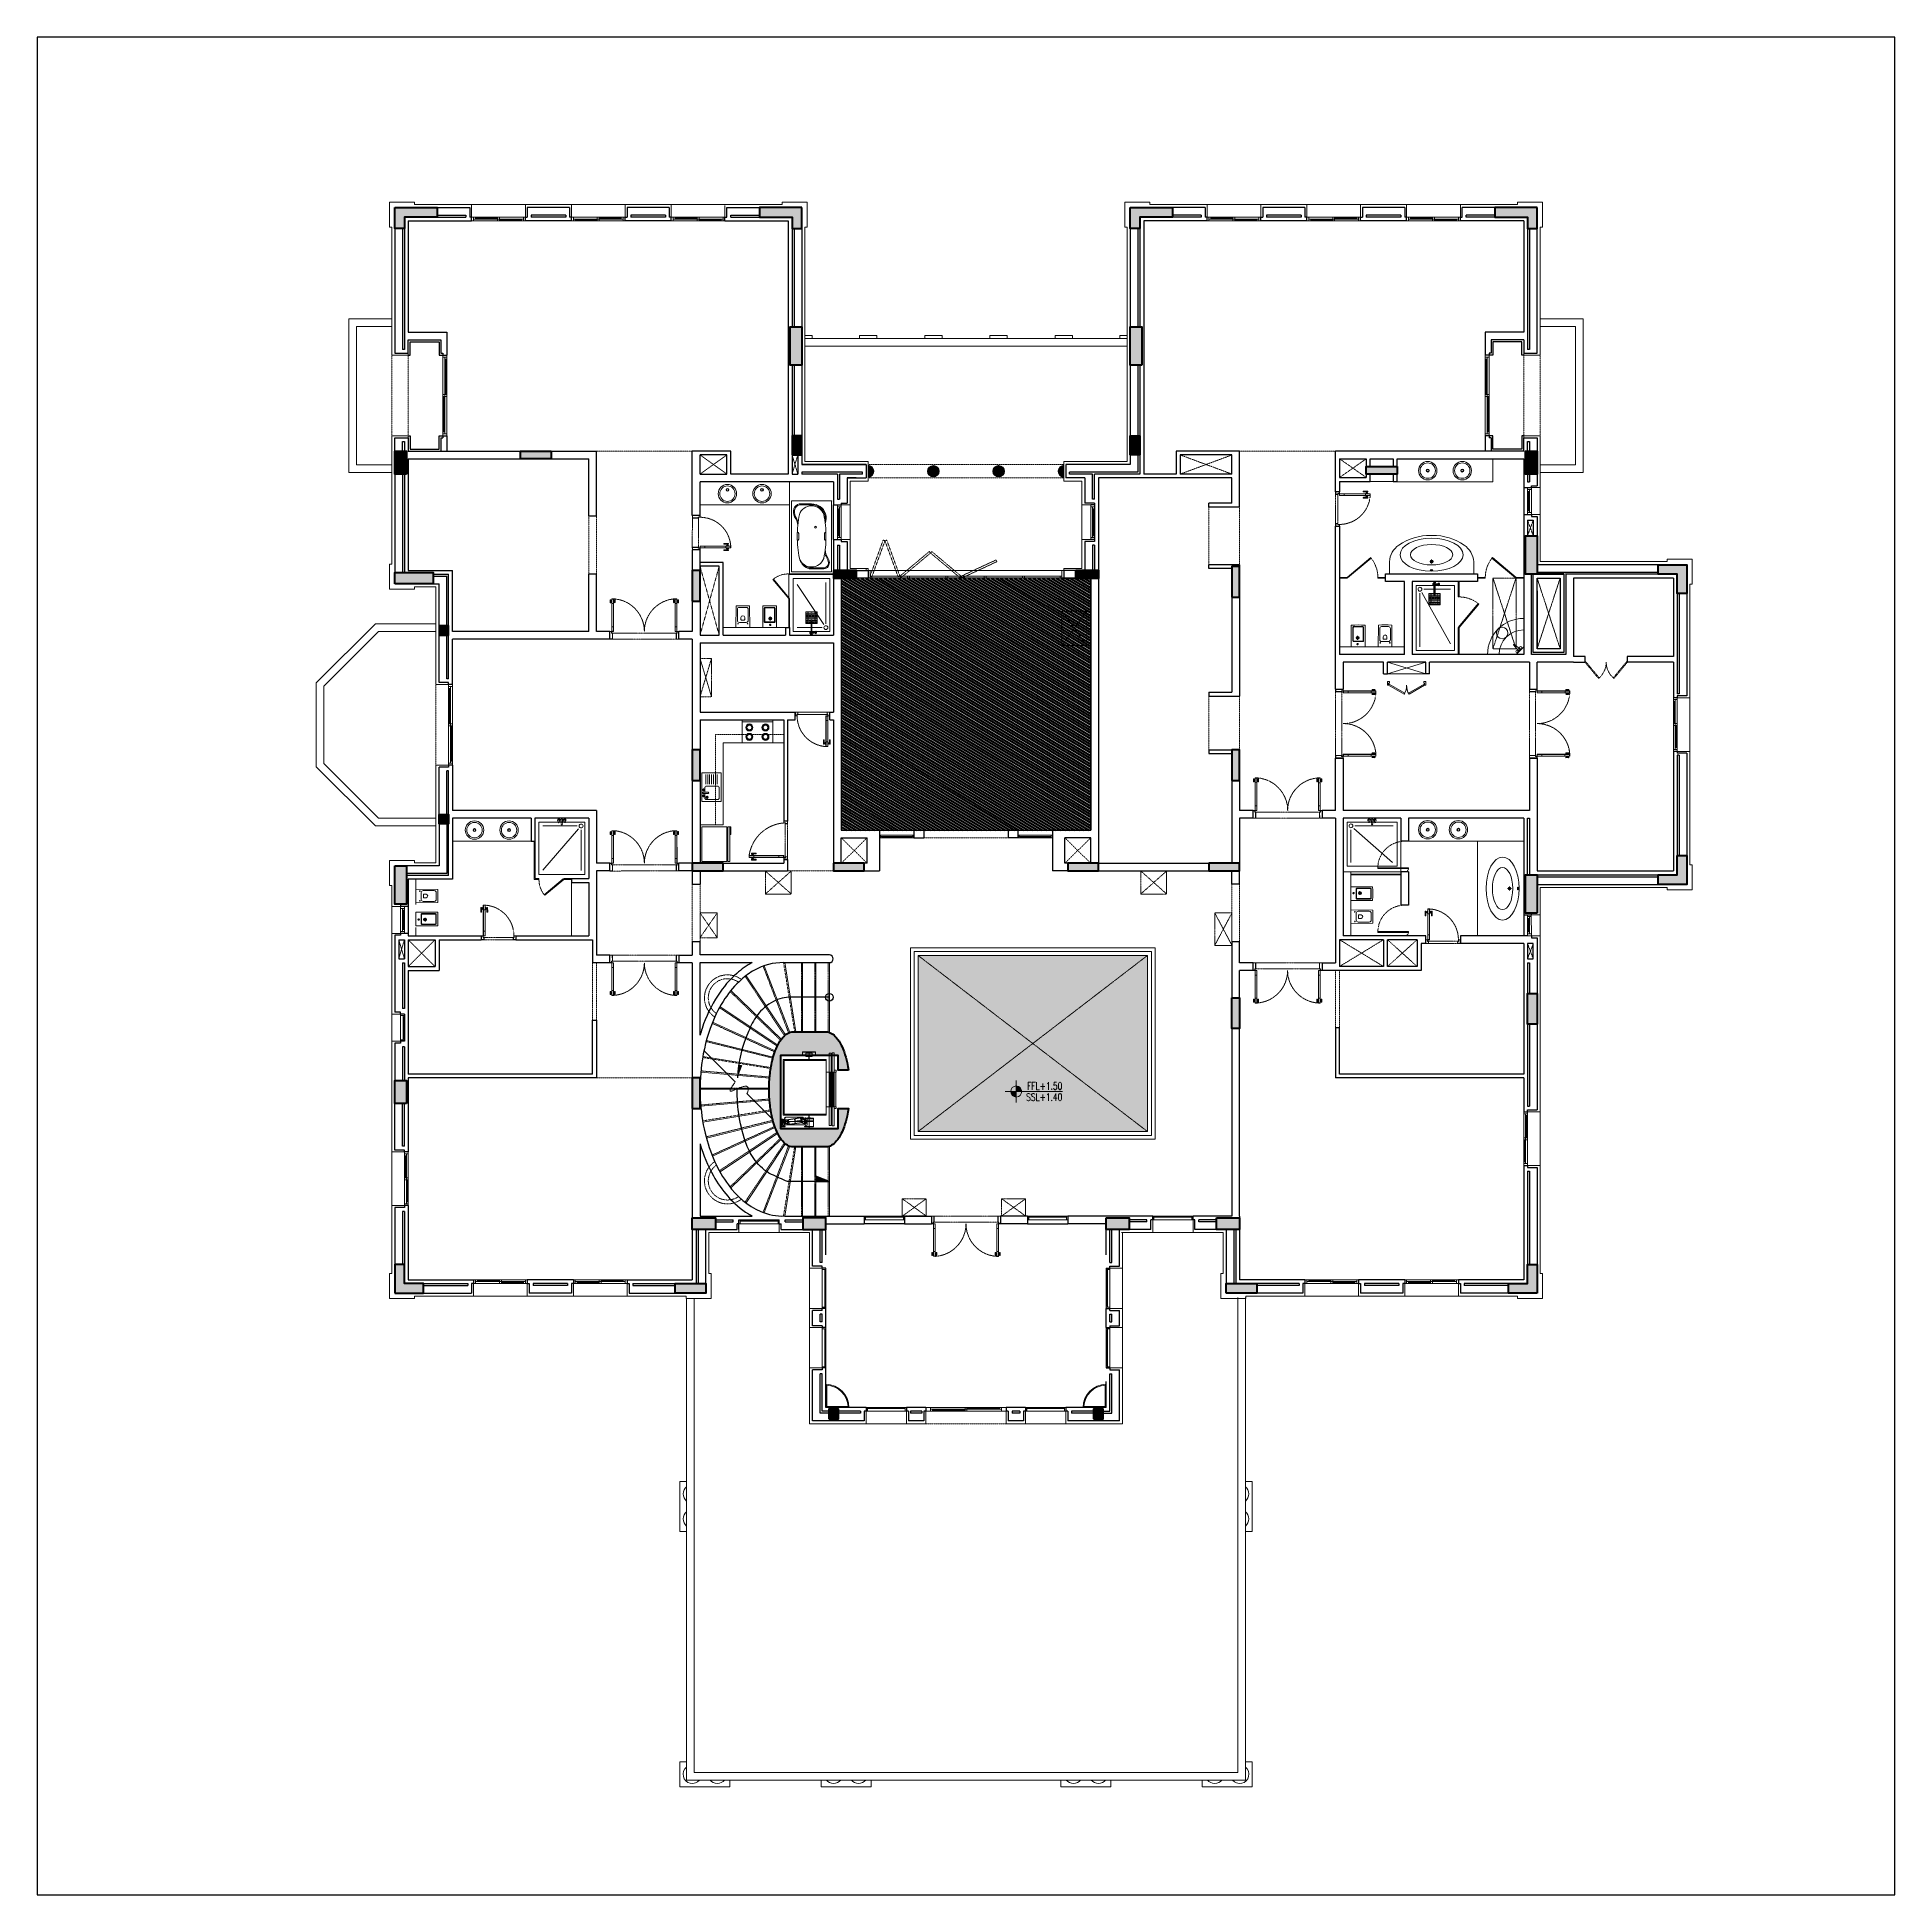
# Model space of a CAD drawing. Header units: inches. Extents: x 274057 to 444617, y 490067 to 635630.
# Drawn here: x 396217 to 444617, y 587230 to 635630 of the extents above; entities that cross this region are included whole.
import ezdxf
from ezdxf.enums import TextEntityAlignment as Align

# ---------------------------------------------------------------- set-up
doc = ezdxf.new("R2010")
doc.units = ezdxf.units.IN
doc.header["$MEASUREMENT"] = 0
doc.set_wipeout_variables(frame=1)
for name, pattern in [('$0$DASHED', [0.75, 0.5, -0.25]), ('CENTER', [2, 1.25, -0.25, 0.25, -0.25]), ('HIDDEN', [0.375, 0.25, -0.125]), ('HIDDEN2', [0.1875, 0.125, -0.0625]), ('XREF-HOTEL GUEST RM_OPT-1$0$M-HIDDEN', [1.875, 1.25, -0.625]), ('XREF-HOTEL GUEST RM_OPT-1$0$M-PHANTOM', [12.5, 6.25, -1.25, 1.25, -1.25, 1.25, -1.25])]:
    doc.linetypes.add(name, pattern=pattern)
for name, color, linetype, lineweight in [('1', 1, 'Continuous', 50), ('A-AREA-SHFT', 253, 'Continuous', 13), ('A-DOOR', 134, 'Continuous', 18), ('A-FLOR-FIXT', 114, 'Continuous', 9), ('A-FLOR-HIDN', 8, 'HIDDEN', 13), ('A-FLOR-HRAL', 4, 'Continuous', 18), ('A-FLOR-LEVL', 4, 'Continuous', 18), ('A-FLOR-STRS', 2, 'Continuous', 18), ('A-FLOR-TILE', 8, 'Continuous', 9), ('A-GLAZ', 134, 'Continuous', 18), ('A-SHAFT', 3, 'HIDDEN2', 18), ('A-WALL-HATCH', 252, 'Continuous', 20), ('A-WALL-PRHT', 4, 'Continuous', 18), ('A-WALL-TILE', 8, 'Continuous', 9), ('CQ wooh hatch', 8, 'HIDDEN', 18), ('XREF-V2-FF_COLS$0$A-COLS', 8, 'Continuous', 40), ('XREF-V2-FF_COLS$0$A-COLS-PATT', 253, 'Continuous', 20), ('XREF-V2-FF_COLS$0$A-EQPM', 8, 'Continuous', 18)]:
    doc.layers.add(name, color=color, linetype=linetype, lineweight=lineweight)
for name, color, linetype in [('A-ANNO-ARRW', 1, 'Continuous'), ('A-FURN', 253, 'Continuous'), ('A-WALL', 7, 'Continuous'), ('FURNITURE', 252, 'Continuous'), ('ID-wall paper', 8, 'Continuous'), ('WIPEOUT', 2, 'Continuous')]:
    doc.layers.add(name, color=color, linetype=linetype)
doc.styles.add('9999-DIM-SPC', font='simplex.shx', dxfattribs={"width": 0.75})
doc.dimstyles.new('0100-D-SPC', dxfattribs={"dimscale": 100, "dimtxt": 2, "dimasz": 2, "dimexe": 1, "dimexo": 2, "dimgap": 1, "dimtad": 1, "dimrnd": 0.05, "dimzin": 1, "dimdsep": 46, "dimtxsty": '9999-DIM-SPC', "dimblk": 'OBLIQUE', "dimcen": 2, "dimdle": 1, "dimclrd": 256, "dimclre": 252, "dimclrt": 256, "dimazin": 2, "dimtfac": 1, "dimtofl": 0, "dimtmove": 0, "dimatfit": 3, "dimfxl": 0.1, "dimtolj": 1, "dimtzin": 0, "dimlwd": 0, "dimlwe": 0, "dimarcsym": 0})
pattern_1 = [(45, (86288.18, -41897.041), (-13.258252, 13.258252), [])]

# ---------------------------------------------------------------- blocks, each defined once
blk = doc.blocks.new('FREEZER 90')
for p, q in [((-450, 0), (450, 0)), ((450, 0), (450, -650)), ((-450, 0), (-450, -650)), ((450, -650), (-450, -650)), ((450, -675), (-450, -675)), ((-450, -725), (-450, -675)), ((450, -725), (-450, -725)), ((-250, -737.5), (-450, -737.5)), ((-450, -750), (-450, -737.5)), ((-250, -750), (-450, -750)), ((-400, -650), (-400, -675)), ((-362.5, -737.5), (-362.5, -725)), ((-350, -650), (-350, -675)), ((-337.5, -737.5), (-337.5, -725)), ((-250, -750), (-250, -737.5)), ((350, -650), (350, -675)), ((400, -650), (400, -675)), ((450, -725), (450, -675))]:
    blk.add_line(p, q)
blk = doc.blocks.new('360x570 wc-flat-1')
blk.add_wipeout([(-144862, 73402), (-144862, 73754), (-144857, 73758), (-144301, 73751), (-144296, 73747), (-144292, 73578), (-144296, 73410), (-144300, 73406), (-144858, 73398)]).dxf.layer = 'WIPEOUT'
for p, q in [((-144774, 73703), (-144744, 73703)), ((-144759, 73718), (-144759, 73688)), ((-144725, 73488), (-144725, 73668)), ((-144385, 73718), (-144675, 73718)), ((-144664, 73612), (-144664, 73544)), ((-144598, 73627), (-144649, 73627)), ((-144335, 73488), (-144335, 73668)), ((-144774, 73453), (-144744, 73453)), ((-144759, 73438), (-144759, 73468)), ((-144385, 73438), (-144675, 73438)), ((-144598, 73529), (-144649, 73529))]:
    blk.add_line(p, q)
at = {"flags": 128}
blk.add_lwpolyline([(-144862, 73402, 0.414214), (-144858, 73398), (-144857, 73398), (-144301, 73406), (-144300, 73406, 0.39943), (-144296, 73410, 0.026126), (-144296, 73747, 0.39943), (-144300, 73751), (-144301, 73751), (-144857, 73758), (-144858, 73758, 0.414214), (-144862, 73754)], format="xyb", close=True, dxfattribs=at)
for points in [[(-144385, 73438), (-144675, 73438, -0.414214), (-144725, 73488), (-144725, 73668, -0.414214), (-144675, 73718), (-144385, 73718, -0.414214), (-144335, 73668), (-144335, 73488, -0.414214)], [(-144598, 73529), (-144649, 73529, -0.414214), (-144664, 73544), (-144664, 73612, -0.414214), (-144649, 73627), (-144598, 73627, -0.899264)]]:
    blk.add_lwpolyline(points, format="xyb", close=True)
for centre in [(-144759, 73703), (-144759, 73703), (-144759, 73453), (-144759, 73453)]:
    blk.add_circle(centre, 7.5)
for centre, radius, start, end in [((-144675, 73668), 50, 90, 180), ((-144649, 73612), 15, 90, 180), ((-144604, 73578), 49.3, 276.0722, 83.9278), ((-144385, 73668), 50, 0, 90), ((-144675, 73488), 50, 180, 270), ((-144649, 73544), 15, 180, 270), ((-144385, 73488), 50, 270, 0)]:
    blk.add_arc(centre, radius, start, end)
blk = doc.blocks.new('360x570 bidet-flat-1')
blk.add_wipeout([(-141861, 71781), (-142419, 71781), (-142419, 72141), (-141861, 72141), (-141854, 72135), (-141849, 71961), (-141854, 71788)]).dxf.layer = 'WIPEOUT'
at = {"ltscale": 30}
for p, q in [((-142375, 71976), (-142323, 71976)), ((-142349, 71950), (-142349, 72002)), ((-142133, 71976), (-142233, 71976)), ((-142184, 71927), (-142184, 72006))]:
    blk.add_line(p, q, dxfattribs=at)
for p, q in [((-142282, 71838), (-142282, 72084)), ((-142272, 71841), (-142272, 72081)), ((-141909, 72101), (-142265, 72101)), ((-141909, 71821), (-142265, 71821)), ((-141912, 72091), (-142262, 72091)), ((-141912, 71831), (-142262, 71831)), ((-141902, 71841), (-141902, 72081)), ((-141892, 71838), (-141892, 72084))]:
    blk.add_line(p, q)
at = {"flags": 128}
blk.add_lwpolyline([(-142419, 71781), (-141861, 71781, 0.399035), (-141854, 71788, 0.026808), (-141854, 72135, 0.399035), (-141861, 72141), (-142419, 72141)], format="xyb", close=True, dxfattribs=at)
for centre, radius in [((-142349, 71976), 17.5), ((-142184, 71976), 37.5), ((-142184, 71976), 26)]:
    blk.add_circle(centre, radius)
for centre, radius, start, end in [((-142265, 72084), 17, 90, 180), ((-142265, 71838), 17, 180, 270), ((-142262, 72081), 10, 90, 180), ((-142262, 71841), 10, 180, 270), ((-141912, 72081), 10, 0, 90), ((-141912, 71841), 10, 270, 0), ((-141909, 72084), 17, 0, 90), ((-141909, 71838), 17, 270, 0)]:
    blk.add_arc(centre, radius, start, end)
blk = doc.blocks.new('_Oblique')
at = {"color": 0, "linetype": 'ByBlock', "lineweight": -2}
blk.add_line((-0.5, -0.5), (0.5, 0.5), dxfattribs=at)
blk = doc.blocks.new('SINK SNGL-flat-1')
at = {"layer": 'A-FLOR-FIXT'}
for p, q in [((-375, 0), (375, 0)), ((375, 0), (375, -500)), ((-375, 0), (-375, -500)), ((-325, -400), (-325, -125)), ((-225, -135), (-305, -135)), ((-275, -75), (-168, -75)), ((-25, -450), (-275, -450)), ((-265, -40), (-195, -40)), ((-265, -95), (-265, -175)), ((-230, -5), (-230, -75)), ((-170, -34), (-165, -166)), ((-135, -166), (-130, -34)), ((-132, -75), (-25, -75)), ((-35, -40), (-105, -40)), ((-70, -5), (-70, -75)), ((25, -125), (25, -400)), ((325, -100), (75, -100)), ((325, -150), (75, -150)), ((325, -200), (75, -200)), ((325, -250), (75, -250)), ((325, -300), (75, -300)), ((325, -350), (75, -350)), ((325, -400), (75, -400)), ((-375, -500), (375, -500))]:
    blk.add_line(p, q, dxfattribs=at)
for centre, major_axis, start_param, end_param in [((-275, -125), (0, 50), -0.000008, 1.570789), ((-275, -400), (0, 50), 1.570799, 3.141595), ((-265, -135), (0, 30), 1.570817, 7.854002), ((-265, -135), (0, 20), 1.570800483703876, 7.853985790883462), ((-230, -40), (0, 25), 1.570831, 7.854016), ((-230, -40), (0, 20), 1.570800483703876, 7.853985790883462), ((-150, -41), (0, 21.2), -1.233384, 1.233365), ((-150, -164), (0, 15), 1.676659, 4.606505), ((-70, -40), (0, 25), 1.57082, 7.854005), ((-70, -40), (0, 20), 1.570787, 7.853972), ((-25, -125), (0, 50), -1.570798, -0.000001), ((-25, -400), (0, 50), 3.141586, 4.712383)]:
    blk.add_ellipse(centre, major_axis=major_axis, ratio=1, start_param=start_param, end_param=end_param, dxfattribs=at)
blk = doc.blocks.new('*U55')
at = {"color": 253, "linetype": 'HIDDEN2'}
for p, q in [((272754, 480890, 0), (271143, 480489, 0)), ((271182, 480334, 0), (272793, 480735, 0))]:
    blk.add_line(p, q, dxfattribs=at)
at = {"layer": 'A-DOOR'}
for p, q in [((272773, 480689, 0), (272822, 480701, 0)), ((272978, 479864, 0), (272773, 480689, 0)), ((272981, 479869, 0), (272778, 480686, 0)), ((272819, 480696, 0), (273022, 479879, 0)), ((272822, 480701, 0), (273027, 479876, 0)), ((271221, 480303, 0), (271172, 480291, 0)), ((271172, 480291, 0), (271377, 479466, 0)), ((271177, 480288, 0), (271380, 479471, 0)), ((271421, 479481, 0), (271218, 480298, 0)), ((271426, 479478, 0), (271221, 480303, 0)), ((272951, 479880, 0), (272931, 479958, 0)), ((272940, 479940, 0), (272950, 479942, 0)), ((272950, 479901, 0), (272940, 479940, 0)), ((272959, 479903, 0), (272950, 479942, 0)), ((272950, 479901, 0), (272959, 479903, 0)), ((272952, 479985, 0), (272993, 479996, 0)), ((272954, 479943, 0), (272959, 479944, 0)), ((272963, 479904, 0), (272954, 479943, 0)), ((272963, 479904, 0), (272968, 479905, 0)), ((273027, 479876, 0), (272978, 479864, 0)), ((272978, 479864, 0), (273027, 479876, 0)), ((272981, 479869, 0), (273022, 479879, 0)), ((273012, 479957, 0), (273007, 479956, 0)), ((273022, 479919, 0), (273012, 479957, 0)), ((273025, 479961, 0), (273016, 479958, 0)), ((273025, 479920, 0), (273016, 479958, 0)), ((273022, 479919, 0), (273017, 479917, 0)), ((273044, 479904, 0), (273024, 479981, 0)), ((273035, 479922, 0), (273025, 479961, 0)), ((273035, 479922, 0), (273025, 479920, 0)), ((271350, 479482, 0), (271330, 479560, 0)), ((271339, 479541, 0), (271349, 479544, 0)), ((271349, 479502, 0), (271339, 479541, 0)), ((271358, 479505, 0), (271349, 479544, 0)), ((271349, 479502, 0), (271358, 479505, 0)), ((271392, 479597, 0), (271351, 479587, 0)), ((271353, 479545, 0), (271357, 479546, 0)), ((271362, 479506, 0), (271353, 479545, 0)), ((271362, 479506, 0), (271367, 479507, 0)), ((271426, 479478, 0), (271377, 479466, 0)), ((271377, 479466, 0), (271426, 479478, 0)), ((271421, 479481, 0), (271380, 479471, 0)), ((271411, 479559, 0), (271406, 479558, 0)), ((271420, 479520, 0), (271411, 479559, 0)), ((271424, 479562, 0), (271415, 479560, 0)), ((271424, 479521, 0), (271415, 479560, 0)), ((271420, 479520, 0), (271416, 479519, 0)), ((271443, 479505, 0), (271423, 479583, 0)), ((271434, 479524, 0), (271424, 479562, 0)), ((271434, 479524, 0), (271424, 479521, 0))]:
    blk.add_line(p, q, dxfattribs=at)
at = {"layer": 'A-DOOR', "elevation": 0}
for points in [[(272870, 480713), (272822, 480701), (272812, 480740), (272793, 480735), (272754, 480890), (272822, 480907)], [(272865, 480716), (272825, 480706), (272815, 480745), (272796, 480740), (272759, 480887), (272819, 480902)], [(271124, 480278), (271172, 480291), (271162, 480329), (271182, 480334), (271143, 480489), (271075, 480473)], [(271126, 480283), (271167, 480293), (271158, 480332), (271177, 480337), (271140, 480485), (271080, 480470)]]:
    blk.add_lwpolyline(points, close=True, dxfattribs=at)
at = {"layer": 'A-DOOR', "elevation": 0, "flags": 128}
for points in [[(272819, 480696), (272778, 480686), (272807, 480570), (272848, 480580)], [(271177, 480288), (271218, 480298), (271247, 480181), (271206, 480171)], [(272993, 479996), (272952, 479985), (272981, 479869), (273022, 479879)], [(271351, 479587), (271392, 479597), (271421, 479481), (271380, 479471)]]:
    blk.add_lwpolyline(points, close=True, dxfattribs=at)
at = {"layer": 'A-DOOR', "elevation": 0}
for points in [[(272934, 479884), (272919, 479947)], [(272945, 479881), (272927, 479955)], [(273048, 479906), (273030, 479981)], [(273056, 479915), (273041, 479977)], [(271333, 479486), (271318, 479548)], [(271344, 479483), (271326, 479557)], [(271447, 479508), (271429, 479582)], [(271455, 479517), (271440, 479579)]]:
    blk.add_lwpolyline(points, dxfattribs=at)
for points in [[(272951, 479880), (272931, 479958, 2.191511)], [(273044, 479904), (273024, 479981, -2.191511)], [(271350, 479482), (271330, 479560, 2.191511)], [(271443, 479505), (271423, 479583, -2.191511)]]:
    blk.add_lwpolyline(points, format="xyb", dxfattribs=at)
at = {"layer": 'A-DOOR', "linetype": 'CENTER', "ltscale": 0.4}
for centre, start, end in [((271169, 480291, 0), 287.5205, 13.8938), ((272824, 480703, 0), 194.0491, 280.4224)]:
    blk.add_arc(centre, 853, start, end, dxfattribs=at)
at = {"layer": 'A-DOOR'}
for centre, start, end in [((272952, 479922, 0), 120.2316, 143.7632), ((272952, 479922, 0), 244.1796, 267.7112), ((273023, 479940, 0), 64.1796, 87.7112), ((273023, 479940, 0), 300.2316, 323.7632), ((271351, 479524, 0), 120.2316, 143.7632), ((271351, 479524, 0), 244.1796, 267.7112), ((271422, 479541, 0), 64.1796, 87.7112), ((271422, 479541, 0), 300.2316, 323.7632)]:
    blk.add_arc(centre, 41.7, start, end, dxfattribs=at)
blk = doc.blocks.new('*U56')
at = {"color": 253, "linetype": 'HIDDEN2'}
for p, q in [((258747, 484887, 0), (258010, 484703, 0)), ((258024, 484645, 0), (258762, 484828, 0))]:
    blk.add_line(p, q, dxfattribs=at)
at = {"layer": 'A-DOOR'}
for p, q in [((257787, 485514, 0), (257836, 485526, 0)), ((257836, 485526, 0), (257787, 485514, 0)), ((257981, 484737, 0), (257787, 485514, 0)), ((257787, 485514, 0), (257787, 485514, 0)), ((257833, 485521, 0), (257792, 485511, 0)), ((257983, 484742, 0), (257792, 485511, 0)), ((257833, 485521, 0), (258024, 484752, 0)), ((257836, 485526, 0), (258029, 484749, 0)), ((257862, 485404, 0), (257821, 485394, 0)), ((258029, 484749, 0), (257981, 484737, 0))]:
    blk.add_line(p, q, dxfattribs=at)
at = {"layer": 'A-DOOR', "elevation": 0}
for points in [[(257789, 485452), (257784, 485451), (257797, 485402), (257801, 485404)], [(257800, 485465), (257816, 485397), (257804, 485404), (257792, 485453)], [(257848, 485477), (257865, 485409), (257872, 485421), (257860, 485470)], [(257863, 485471), (257868, 485472), (257880, 485423), (257875, 485422)], [(257873, 485457), (257898, 485464), (257903, 485444), (257878, 485438)], [(257787, 485436), (257762, 485430), (257767, 485410), (257792, 485417)], [(257932, 484725), (257981, 484737), (257990, 484698), (258010, 484703), (258024, 484645), (257956, 484628)], [(257937, 484722), (257978, 484732), (257987, 484694), (258007, 484698), (258019, 484648), (257959, 484633)], [(258805, 484942), (258757, 484930), (258767, 484892), (258747, 484887), (258762, 484828), (258830, 484845)], [(258803, 484938), (258762, 484927), (258771, 484889), (258752, 484884), (258765, 484833), (258825, 484848)]]:
    blk.add_lwpolyline(points, close=True, dxfattribs=at)
at = {"layer": 'A-DOOR', "elevation": 0, "flags": 128}
for points in [[(257821, 485394), (257862, 485404), (257833, 485521), (257792, 485511)], [(257983, 484742), (258024, 484752), (257995, 484869), (257955, 484858)]]:
    blk.add_lwpolyline(points, close=True, dxfattribs=at)
at = {"layer": 'A-DOOR', "elevation": 0}
for points in [[(257895, 485474), (257922, 485366, 0.414214), (257927, 485363), (257939, 485366, 0.414214), (257942, 485371), (257914, 485479, 0.414214), (257910, 485482), (257898, 485479, 0.414214)], [(257759, 485441), (257786, 485332, -0.414214), (257783, 485327), (257772, 485324, -0.414214), (257767, 485327), (257740, 485436, -0.414214), (257743, 485441), (257754, 485443, -0.414214)]]:
    blk.add_lwpolyline(points, format="xyb", close=True, dxfattribs=at)
at = {"layer": 'A-DOOR', "linetype": 'CENTER', "ltscale": 0.4}
blk.add_arc((257978, 484736, 0), 802, 14.0148, 100.2328, dxfattribs=at)
blk = doc.blocks.new('*U57')
at = {"color": 253, "linetype": 'HIDDEN2'}
for p, q in [((282627, 490828, 0), (281889, 490644, 0)), ((281904, 490586, 0), (282641, 490770, 0))]:
    blk.add_line(p, q, dxfattribs=at)
at = {"layer": 'A-DOOR'}
for p, q in [((282443, 491648, 0), (282395, 491636, 0)), ((282395, 491636, 0), (282443, 491648, 0)), ((282395, 491636, 0), (282588, 490859, 0)), ((282400, 491633, 0), (282440, 491643, 0)), ((282400, 491633, 0), (282591, 490864, 0)), ((282429, 491516, 0), (282469, 491527, 0)), ((282632, 490874, 0), (282440, 491643, 0)), ((282637, 490872, 0), (282443, 491648, 0)), ((282443, 491648, 0), (282443, 491648, 0)), ((282588, 490859, 0), (282637, 490872, 0))]:
    blk.add_line(p, q, dxfattribs=at)
at = {"layer": 'A-DOOR', "elevation": 0}
for points in [[(282367, 491563), (282394, 491454, -0.414214), (282391, 491449), (282379, 491446, -0.414214), (282374, 491449), (282347, 491558, -0.414214), (282350, 491563), (282362, 491566, -0.414214)], [(282503, 491597), (282530, 491488, 0.414214), (282534, 491485), (282546, 491488, 0.414214), (282549, 491493), (282522, 491601, 0.414214), (282517, 491604), (282505, 491602, 0.414214)]]:
    blk.add_lwpolyline(points, format="xyb", close=True, dxfattribs=at)
for points in [[(282394, 491558), (282369, 491552), (282374, 491533), (282399, 491539)], [(282397, 491574), (282392, 491573), (282404, 491525), (282409, 491526)], [(282407, 491587), (282424, 491519), (282412, 491527), (282400, 491575)], [(282455, 491599), (282472, 491531), (282480, 491544), (282468, 491592)], [(282470, 491593), (282475, 491594), (282487, 491545), (282483, 491544)], [(282480, 491580), (282505, 491586), (282510, 491567), (282485, 491560)], [(282685, 490884), (282637, 490872), (282646, 490833), (282627, 490828), (282641, 490770), (282709, 490787)], [(282682, 490879), (282641, 490869), (282651, 490830), (282632, 490825), (282644, 490775), (282704, 490790)], [(281812, 490666), (281860, 490678), (281870, 490640), (281889, 490644), (281904, 490586), (281836, 490569)], [(281817, 490663), (281857, 490674), (281867, 490635), (281886, 490640), (281899, 490589), (281839, 490574)]]:
    blk.add_lwpolyline(points, close=True, dxfattribs=at)
at = {"layer": 'A-DOOR', "elevation": 0, "flags": 128}
for points in [[(282469, 491527), (282429, 491516), (282400, 491633), (282440, 491643)], [(282632, 490874), (282591, 490864), (282562, 490981), (282603, 490991)]]:
    blk.add_lwpolyline(points, close=True, dxfattribs=at)
at = {"layer": 'A-DOOR', "linetype": 'CENTER', "ltscale": 0.4}
blk.add_arc((282639, 490872, 0), 802, 107.71, 193.928, dxfattribs=at)
blk = doc.blocks.new('*U58')
at = {"color": 253, "linetype": 'HIDDEN2'}
for p, q in [((260901, 495563, 0), (260717, 496300, 0)), ((260873, 496339, 0), (261056, 495601, 0))]:
    blk.add_line(p, q, dxfattribs=at)
at = {"layer": 'A-DOOR'}
for p, q in [((260907, 496368, 0), (261683, 496561, 0)), ((260919, 496319, 0), (260907, 496368, 0)), ((260912, 496365, 0), (261680, 496556, 0)), ((261695, 496512, 0), (260919, 496319, 0)), ((261690, 496515, 0), (260922, 496324, 0)), ((261574, 496486, 0), (261564, 496527, 0)), ((261690, 496515, 0), (261680, 496556, 0)), ((261683, 496561, 0), (261695, 496512, 0)), ((261695, 496512, 0), (261683, 496561, 0)), ((261683, 496561, 0), (261683, 496561, 0))]:
    blk.add_line(p, q, dxfattribs=at)
at = {"layer": 'A-DOOR', "elevation": 0}
for points in [[(261610, 496589), (261501, 496562, -0.414214), (261497, 496565), (261494, 496577, -0.414214), (261497, 496581), (261605, 496609, -0.414214), (261610, 496606), (261613, 496594, -0.414214)], [(261644, 496453), (261535, 496426, 0.414214), (261532, 496421), (261535, 496410, 0.414214), (261540, 496407), (261649, 496434, 0.414214), (261652, 496439), (261649, 496450, 0.414214)]]:
    blk.add_lwpolyline(points, format="xyb", close=True, dxfattribs=at)
for points in [[(261606, 496562), (261599, 496586), (261580, 496582), (261586, 496557)], [(260895, 496416), (260907, 496368), (260868, 496358), (260873, 496339), (260717, 496300), (260701, 496368)], [(260892, 496411), (260902, 496371), (260863, 496361), (260868, 496342), (260720, 496305), (260705, 496365)], [(261635, 496549), (261567, 496532), (261574, 496544), (261622, 496556)], [(261622, 496559), (261620, 496564), (261572, 496552), (261573, 496547)], [(261647, 496500), (261579, 496483), (261591, 496476), (261639, 496488)], [(261640, 496485), (261641, 496480), (261593, 496468), (261591, 496473)], [(261627, 496476), (261633, 496451), (261614, 496446), (261608, 496471)], [(261112, 495543), (261100, 495591), (261061, 495582), (261056, 495601), (260901, 495563), (260918, 495495)], [(261107, 495546), (261097, 495587), (261058, 495577), (261053, 495596), (260906, 495560), (260921, 495499)]]:
    blk.add_lwpolyline(points, close=True, dxfattribs=at)
at = {"layer": 'A-DOOR', "elevation": 0, "flags": 128}
for points in [[(260912, 496365), (260922, 496324), (261038, 496353), (261028, 496394)], [(261564, 496527), (261574, 496486), (261690, 496515), (261680, 496556)]]:
    blk.add_lwpolyline(points, close=True, dxfattribs=at)
at = {"layer": 'A-DOOR', "linetype": 'CENTER', "ltscale": 0.4}
blk.add_arc((260906, 496370, 0), 802, 284.0148, 10.2328, dxfattribs=at)
blk = doc.blocks.new('*U59')
at = {"color": 253, "linetype": 'HIDDEN2'}
for p, q in [((262980, 485466, 0), (261369, 485065, 0)), ((261408, 484910, 0), (263019, 485311, 0))]:
    blk.add_line(p, q, dxfattribs=at)
at = {"layer": 'A-DOOR'}
for p, q in [((262999, 485265, 0), (263048, 485277, 0)), ((263205, 484440, 0), (262999, 485265, 0)), ((263207, 484445, 0), (263004, 485262, 0)), ((263045, 485272, 0), (263248, 484455, 0)), ((263048, 485277, 0), (263253, 484452, 0)), ((261447, 484878, 0), (261398, 484866, 0)), ((261398, 484866, 0), (261603, 484041, 0)), ((261403, 484863, 0), (261606, 484046, 0)), ((261647, 484056, 0), (261444, 484873, 0)), ((261652, 484053, 0), (261447, 484878, 0)), ((263177, 484456, 0), (263158, 484534, 0)), ((263166, 484515, 0), (263176, 484518, 0)), ((263176, 484476, 0), (263166, 484515, 0)), ((263186, 484479, 0), (263176, 484518, 0)), ((263179, 484561, 0), (263219, 484571, 0)), ((263180, 484519, 0), (263185, 484520, 0)), ((263190, 484480, 0), (263180, 484519, 0)), ((263238, 484533, 0), (263233, 484532, 0)), ((263248, 484494, 0), (263238, 484533, 0)), ((263252, 484536, 0), (263242, 484534, 0)), ((263252, 484495, 0), (263242, 484534, 0)), ((263248, 484494, 0), (263243, 484493, 0)), ((263270, 484479, 0), (263251, 484557, 0)), ((263261, 484498, 0), (263252, 484536, 0)), ((263261, 484498, 0), (263252, 484495, 0)), ((261576, 484058, 0), (261556, 484135, 0)), ((261565, 484117, 0), (261575, 484119, 0)), ((261575, 484078, 0), (261565, 484117, 0)), ((261584, 484080, 0), (261575, 484119, 0)), ((261575, 484078, 0), (261584, 484080, 0)), ((261618, 484173, 0), (261577, 484163, 0)), ((261579, 484120, 0), (261583, 484121, 0)), ((261588, 484081, 0), (261579, 484120, 0)), ((261588, 484081, 0), (261593, 484083, 0)), ((261652, 484053, 0), (261603, 484041, 0)), ((261603, 484041, 0), (261652, 484053, 0)), ((261647, 484056, 0), (261606, 484046, 0)), ((261637, 484135, 0), (261632, 484133, 0)), ((261646, 484096, 0), (261637, 484135, 0)), ((261650, 484138, 0), (261641, 484136, 0)), ((261650, 484097, 0), (261641, 484136, 0)), ((261646, 484096, 0), (261642, 484095, 0)), ((261669, 484081, 0), (261649, 484158, 0)), ((261660, 484099, 0), (261650, 484138, 0)), ((261660, 484099, 0), (261650, 484097, 0)), ((263176, 484476, 0), (263186, 484479, 0)), ((263190, 484480, 0), (263194, 484481, 0)), ((263253, 484452, 0), (263205, 484440, 0)), ((263205, 484440, 0), (263253, 484452, 0)), ((263207, 484445, 0), (263248, 484455, 0))]:
    blk.add_line(p, q, dxfattribs=at)
at = {"layer": 'A-DOOR', "elevation": 0}
for points in [[(263096, 485289), (263048, 485277), (263038, 485315), (263019, 485311), (262980, 485466), (263048, 485483)], [(263092, 485292), (263051, 485281), (263041, 485320), (263022, 485315), (262985, 485463), (263045, 485478)], [(261350, 484854), (261398, 484866), (261389, 484905), (261408, 484910), (261369, 485065), (261301, 485048)], [(261353, 484859), (261393, 484869), (261384, 484908), (261403, 484913), (261366, 485060), (261306, 485045)]]:
    blk.add_lwpolyline(points, close=True, dxfattribs=at)
at = {"layer": 'A-DOOR', "elevation": 0, "flags": 128}
for points in [[(263045, 485272), (263004, 485262), (263033, 485145), (263074, 485155)], [(261403, 484863), (261444, 484873), (261473, 484757), (261432, 484747)], [(263219, 484571), (263179, 484561), (263207, 484445), (263248, 484455)], [(261577, 484163), (261618, 484173), (261647, 484056), (261606, 484046)]]:
    blk.add_lwpolyline(points, close=True, dxfattribs=at)
at = {"layer": 'A-DOOR', "elevation": 0}
for points in [[(263160, 484460), (263145, 484522)], [(263172, 484456), (263153, 484531)], [(263274, 484482), (263256, 484556)], [(263283, 484490), (263267, 484553)], [(261559, 484062), (261544, 484124)], [(261570, 484058), (261552, 484132)], [(261673, 484084), (261655, 484158)], [(261681, 484092), (261666, 484154)]]:
    blk.add_lwpolyline(points, dxfattribs=at)
for points in [[(263177, 484456), (263158, 484534, 2.191511)], [(263270, 484479), (263251, 484557, -2.191511)], [(261576, 484058), (261556, 484135, 2.191511)], [(261669, 484081), (261649, 484158, -2.191511)]]:
    blk.add_lwpolyline(points, format="xyb", dxfattribs=at)
at = {"layer": 'A-DOOR', "linetype": 'CENTER', "ltscale": 0.4}
for centre, start, end in [((261395, 484867, 0), 287.5205, 13.8938), ((263050, 485278, 0), 194.0491, 280.4224)]:
    blk.add_arc(centre, 853, start, end, dxfattribs=at)
at = {"layer": 'A-DOOR'}
for centre, start, end in [((263179, 484498, 0), 120.2316, 143.7632), ((263249, 484515, 0), 64.1796, 87.7112), ((263249, 484515, 0), 300.2316, 323.7632), ((261577, 484099, 0), 120.2316, 143.7632), ((261577, 484099, 0), 244.1796, 267.7112), ((261648, 484117, 0), 64.1796, 87.7112), ((261648, 484117, 0), 300.2316, 323.7632), ((263179, 484498, 0), 244.1796, 267.7112)]:
    blk.add_arc(centre, 41.7, start, end, dxfattribs=at)
blk = doc.blocks.new('*U60')
at = {"color": 253, "linetype": 'HIDDEN2'}
for p, q in [((264506, 492461, 0), (265244, 492645, 0)), ((265258, 492587, 0), (264521, 492403, 0))]:
    blk.add_line(p, q, dxfattribs=at)
at = {"layer": 'A-DOOR'}
for p, q in [((265060, 493465, 0), (265012, 493453, 0)), ((265012, 493453, 0), (265060, 493465, 0)), ((265012, 493453, 0), (265205, 492676, 0)), ((265017, 493450, 0), (265058, 493460, 0)), ((265017, 493450, 0), (265208, 492681, 0)), ((265046, 493333, 0), (265087, 493343, 0)), ((265249, 492691, 0), (265058, 493460, 0)), ((265254, 492688, 0), (265060, 493465, 0)), ((265060, 493465, 0), (265060, 493465, 0)), ((265205, 492676, 0), (265254, 492688, 0))]:
    blk.add_line(p, q, dxfattribs=at)
at = {"layer": 'A-DOOR', "elevation": 0}
for points in [[(264984, 493380), (265011, 493271, -0.414214), (265008, 493266), (264996, 493263, -0.414214), (264991, 493266), (264964, 493375, -0.414214), (264967, 493380), (264979, 493383, -0.414214)], [(265120, 493414), (265147, 493305, 0.414214), (265151, 493302), (265163, 493305, 0.414214), (265166, 493310), (265139, 493418, 0.414214), (265134, 493421), (265123, 493418, 0.414214)]]:
    blk.add_lwpolyline(points, format="xyb", close=True, dxfattribs=at)
for points in [[(265011, 493375), (264986, 493369), (264991, 493350), (265016, 493356)], [(265014, 493391), (265009, 493390), (265021, 493342), (265026, 493343)], [(265024, 493404), (265041, 493336), (265029, 493344), (265017, 493392)], [(265073, 493416), (265089, 493348), (265097, 493360), (265085, 493409)], [(265088, 493410), (265092, 493411), (265105, 493362), (265100, 493361)], [(265097, 493397), (265122, 493403), (265127, 493383), (265102, 493377)], [(264429, 492483), (264477, 492495), (264487, 492456), (264506, 492461), (264521, 492403), (264453, 492386)], [(264434, 492480), (264474, 492490), (264484, 492452), (264503, 492456), (264516, 492406), (264456, 492391)], [(265302, 492700), (265254, 492688), (265263, 492650), (265244, 492645), (265258, 492587), (265326, 492603)], [(265299, 492696), (265258, 492686), (265268, 492647), (265249, 492642), (265261, 492591), (265321, 492606)]]:
    blk.add_lwpolyline(points, close=True, dxfattribs=at)
at = {"layer": 'A-DOOR', "elevation": 0, "flags": 128}
for points in [[(265087, 493343), (265046, 493333), (265017, 493450), (265058, 493460)], [(265249, 492691), (265208, 492681), (265179, 492798), (265220, 492808)]]:
    blk.add_lwpolyline(points, close=True, dxfattribs=at)
at = {"layer": 'A-DOOR', "linetype": 'CENTER', "ltscale": 0.4}
blk.add_arc((265256, 492688, 0), 802, 107.71, 193.928, dxfattribs=at)
blk = doc.blocks.new('*U61')
at = {"color": 253, "linetype": 'HIDDEN2'}
for p, q in [((279244, 489512, 0), (277633, 489112, 0)), ((277672, 488956, 0), (279283, 489357, 0))]:
    blk.add_line(p, q, dxfattribs=at)
at = {"layer": 'A-DOOR'}
for p, q in [((277711, 488925, 0), (277662, 488913, 0)), ((277662, 488913, 0), (277868, 488088, 0)), ((277667, 488910, 0), (277870, 488093, 0)), ((277911, 488103, 0), (277708, 488920, 0)), ((277916, 488100, 0), (277711, 488925, 0)), ((279264, 489311, 0), (279312, 489323, 0)), ((279469, 488486, 0), (279264, 489311, 0)), ((279472, 488491, 0), (279268, 489308, 0)), ((279309, 489318, 0), (279512, 488501, 0)), ((279312, 489323, 0), (279517, 488498, 0)), ((279441, 488502, 0), (279422, 488580, 0)), ((279430, 488562, 0), (279440, 488564, 0)), ((279440, 488523, 0), (279430, 488562, 0)), ((279450, 488525, 0), (279440, 488564, 0)), ((279440, 488523, 0), (279450, 488525, 0)), ((279443, 488607, 0), (279483, 488618, 0)), ((279444, 488565, 0), (279449, 488566, 0)), ((279454, 488526, 0), (279444, 488565, 0)), ((279454, 488526, 0), (279458, 488527, 0)), ((279517, 488498, 0), (279469, 488486, 0)), ((279469, 488486, 0), (279517, 488498, 0)), ((279472, 488491, 0), (279512, 488501, 0)), ((279502, 488579, 0), (279497, 488578, 0)), ((279512, 488541, 0), (279502, 488579, 0)), ((279516, 488583, 0), (279506, 488580, 0)), ((279516, 488542, 0), (279506, 488580, 0)), ((279512, 488541, 0), (279507, 488539, 0)), ((279534, 488526, 0), (279515, 488603, 0)), ((279525, 488544, 0), (279516, 488583, 0)), ((279525, 488544, 0), (279516, 488542, 0)), ((277840, 488104, 0), (277821, 488182, 0)), ((277829, 488163, 0), (277839, 488166, 0)), ((277839, 488124, 0), (277829, 488163, 0)), ((277849, 488127, 0), (277839, 488166, 0)), ((277839, 488124, 0), (277849, 488127, 0)), ((277882, 488219, 0), (277842, 488209, 0)), ((277843, 488167, 0), (277848, 488168, 0)), ((277852, 488128, 0), (277843, 488167, 0)), ((277852, 488128, 0), (277857, 488129, 0)), ((277916, 488100, 0), (277868, 488088, 0)), ((277868, 488088, 0), (277916, 488100, 0)), ((277911, 488103, 0), (277870, 488093, 0)), ((277901, 488181, 0), (277896, 488180, 0)), ((277911, 488142, 0), (277901, 488181, 0)), ((277915, 488184, 0), (277905, 488182, 0)), ((277915, 488143, 0), (277905, 488182, 0)), ((277911, 488142, 0), (277906, 488141, 0)), ((277933, 488127, 0), (277914, 488205, 0)), ((277924, 488146, 0), (277915, 488184, 0)), ((277924, 488146, 0), (277915, 488143, 0))]:
    blk.add_line(p, q, dxfattribs=at)
at = {"layer": 'A-DOOR', "elevation": 0}
for points in [[(279361, 489335), (279312, 489323), (279302, 489362), (279283, 489357), (279244, 489512), (279312, 489529)], [(279356, 489338), (279315, 489328), (279305, 489367), (279286, 489362), (279249, 489509), (279309, 489524)], [(277614, 488901), (277662, 488913), (277653, 488951), (277672, 488956), (277633, 489112), (277566, 489095)], [(277617, 488905), (277657, 488916), (277648, 488954), (277667, 488959), (277631, 489107), (277570, 489092)]]:
    blk.add_lwpolyline(points, close=True, dxfattribs=at)
at = {"layer": 'A-DOOR', "elevation": 0, "flags": 128}
for points in [[(277667, 488910), (277708, 488920), (277737, 488803), (277696, 488793)], [(279309, 489318), (279268, 489308), (279297, 489192), (279338, 489202)], [(279483, 488618), (279443, 488607), (279472, 488491), (279512, 488501)], [(277842, 488209), (277882, 488219), (277911, 488103), (277870, 488093)]]:
    blk.add_lwpolyline(points, close=True, dxfattribs=at)
at = {"layer": 'A-DOOR', "elevation": 0}
for points in [[(279425, 488507), (279409, 488569)], [(279436, 488503), (279417, 488577)], [(279539, 488529), (279520, 488603)], [(279547, 488537), (279531, 488599)], [(277823, 488108), (277808, 488170)], [(277835, 488105), (277816, 488179)], [(277937, 488130), (277919, 488204)], [(277946, 488139), (277930, 488201)]]:
    blk.add_lwpolyline(points, dxfattribs=at)
for points in [[(279441, 488502), (279422, 488580, 2.191511)], [(279534, 488526), (279515, 488603, -2.191511)], [(277840, 488104), (277821, 488182, 2.191511)], [(277933, 488127), (277914, 488205, -2.191511)]]:
    blk.add_lwpolyline(points, format="xyb", dxfattribs=at)
at = {"layer": 'A-DOOR', "linetype": 'CENTER', "ltscale": 0.4}
for centre, start, end in [((277659, 488913, 0), 287.5205, 13.8938), ((279314, 489325, 0), 194.0491, 280.4224)]:
    blk.add_arc(centre, 853, start, end, dxfattribs=at)
at = {"layer": 'A-DOOR'}
for centre, start, end in [((279443, 488544, 0), 120.2316, 143.7632), ((279443, 488544, 0), 244.1796, 267.7112), ((279513, 488562, 0), 64.1796, 87.7112), ((279513, 488562, 0), 300.2316, 323.7632), ((277842, 488146, 0), 120.2316, 143.7632), ((277842, 488146, 0), 244.1796, 267.7112), ((277912, 488163, 0), 64.1796, 87.7112), ((277912, 488163, 0), 300.2316, 323.7632)]:
    blk.add_arc(centre, 41.7, start, end, dxfattribs=at)
blk = doc.blocks.new('*U62')
at = {"color": 253, "linetype": 'HIDDEN2'}
for p, q in [((276734, 492726, 0), (278345, 493127, 0)), ((278384, 492972, 0), (276773, 492571, 0))]:
    blk.add_line(p, q, dxfattribs=at)
at = {"layer": 'A-DOOR'}
for p, q in [((278084, 493956, 0), (278103, 493879, 0)), ((278093, 493938, 0), (278103, 493940, 0)), ((278093, 493938, 0), (278103, 493899, 0)), ((278150, 493996, 0), (278101, 493984, 0)), ((278101, 493984, 0), (278150, 493996, 0)), ((278101, 493984, 0), (278306, 493159, 0)), ((278103, 493940, 0), (278112, 493901, 0)), ((278103, 493899, 0), (278112, 493901, 0)), ((278106, 493981, 0), (278147, 493991, 0)), ((278106, 493981, 0), (278309, 493164, 0)), ((278106, 493941, 0), (278111, 493942, 0)), ((278106, 493941, 0), (278116, 493902, 0)), ((278116, 493902, 0), (278121, 493904, 0)), ((278135, 493864, 0), (278176, 493874, 0)), ((278350, 493174, 0), (278147, 493991, 0)), ((278355, 493171, 0), (278150, 493996, 0)), ((278165, 493956, 0), (278160, 493954, 0)), ((278165, 493956, 0), (278174, 493917, 0)), ((278178, 493959, 0), (278168, 493957, 0)), ((278168, 493957, 0), (278178, 493918, 0)), ((278174, 493917, 0), (278169, 493916, 0)), ((278177, 493979, 0), (278197, 493902, 0)), ((278178, 493959, 0), (278188, 493920, 0)), ((278188, 493920, 0), (278178, 493918, 0)), ((276483, 493558, 0), (276502, 493480, 0)), ((276492, 493539, 0), (276501, 493542, 0)), ((276492, 493539, 0), (276501, 493501, 0)), ((276548, 493597, 0), (276500, 493585, 0)), ((276500, 493585, 0), (276548, 493597, 0)), ((276705, 492760, 0), (276500, 493585, 0)), ((276501, 493542, 0), (276511, 493503, 0)), ((276501, 493501, 0), (276511, 493503, 0)), ((276545, 493592, 0), (276505, 493582, 0)), ((276708, 492765, 0), (276505, 493582, 0)), ((276505, 493543, 0), (276510, 493544, 0)), ((276505, 493543, 0), (276515, 493504, 0)), ((276515, 493504, 0), (276520, 493505, 0)), ((276574, 493476, 0), (276534, 493466, 0)), ((276545, 493592, 0), (276749, 492775, 0)), ((276548, 493597, 0), (276754, 492772, 0)), ((276563, 493557, 0), (276559, 493556, 0)), ((276563, 493557, 0), (276573, 493518, 0)), ((276577, 493561, 0), (276567, 493558, 0)), ((276567, 493558, 0), (276577, 493519, 0)), ((276573, 493518, 0), (276568, 493517, 0)), ((276576, 493581, 0), (276595, 493503, 0)), ((276577, 493561, 0), (276587, 493522, 0)), ((276587, 493522, 0), (276577, 493519, 0)), ((276754, 492772, 0), (276705, 492760, 0)), ((278306, 493159, 0), (278355, 493171, 0))]:
    blk.add_line(p, q, dxfattribs=at)
at = {"layer": 'A-DOOR', "elevation": 0}
for points in [[(278072, 493945), (278087, 493883)], [(278080, 493953), (278098, 493879)], [(278183, 493979), (278201, 493905)], [(278194, 493975), (278209, 493913)], [(276470, 493546), (276486, 493484)], [(276479, 493555), (276497, 493481)], [(276581, 493580), (276600, 493506)], [(276593, 493577), (276608, 493515)]]:
    blk.add_lwpolyline(points, dxfattribs=at)
for points in [[(278084, 493956), (278103, 493879, -2.191511)], [(278177, 493979), (278197, 493902, 2.191511)], [(276483, 493558), (276502, 493480, -2.191511)], [(276576, 493581), (276595, 493503, 2.191511)]]:
    blk.add_lwpolyline(points, format="xyb", dxfattribs=at)
at = {"layer": 'A-DOOR', "elevation": 0, "flags": 128}
for points in [[(278176, 493874), (278135, 493864), (278106, 493981), (278147, 493991)], [(276534, 493466), (276574, 493476), (276545, 493592), (276505, 493582)], [(278350, 493174), (278309, 493164), (278280, 493280), (278321, 493290)], [(276708, 492765), (276749, 492775), (276720, 492892), (276679, 492882)]]:
    blk.add_lwpolyline(points, close=True, dxfattribs=at)
at = {"layer": 'A-DOOR', "elevation": 0}
for points in [[(276657, 492748), (276705, 492760), (276715, 492722), (276734, 492726), (276773, 492571), (276705, 492554)], [(276661, 492745), (276702, 492756), (276712, 492717), (276731, 492722), (276768, 492574), (276708, 492559)], [(278403, 493183), (278355, 493171), (278364, 493132), (278345, 493127), (278384, 492972), (278452, 492989)], [(278400, 493178), (278360, 493168), (278369, 493129), (278350, 493124), (278387, 492977), (278447, 492992)]]:
    blk.add_lwpolyline(points, close=True, dxfattribs=at)
at = {"layer": 'A-DOOR', "linetype": 'CENTER', "ltscale": 0.4}
for centre, start, end in [((278358, 493170, 0), 107.5205, 193.8938), ((276703, 492759, 0), 14.0491, 100.4224)]:
    blk.add_arc(centre, 853, start, end, dxfattribs=at)
at = {"layer": 'A-DOOR'}
for centre, start, end in [((278105, 493920, 0), 120.2316, 143.7632), ((278105, 493920, 0), 244.1796, 267.7112), ((278176, 493938, 0), 64.1796, 87.7112), ((278176, 493938, 0), 300.2316, 323.7632), ((276504, 493522, 0), 120.2316, 143.7632), ((276504, 493522, 0), 244.1796, 267.7112), ((276574, 493539, 0), 64.1796, 87.7112), ((276574, 493539, 0), 300.2316, 323.7632)]:
    blk.add_arc(centre, 41.7, start, end, dxfattribs=at)
blk = doc.blocks.new('*U63')
at = {"color": 253, "linetype": 'HIDDEN2'}
for p, q in [((259344, 493207, 0), (260955, 493608, 0)), ((260993, 493452, 0), (259382, 493052, 0))]:
    blk.add_line(p, q, dxfattribs=at)
at = {"layer": 'A-DOOR'}
for p, q in [((260694, 494437, 0), (260713, 494359, 0)), ((260702, 494418, 0), (260712, 494421, 0)), ((260702, 494418, 0), (260712, 494379, 0)), ((260759, 494476, 0), (260711, 494464, 0)), ((260711, 494464, 0), (260759, 494476, 0)), ((260711, 494464, 0), (260916, 493639, 0)), ((260712, 494421, 0), (260722, 494382, 0)), ((260712, 494379, 0), (260722, 494382, 0)), ((260715, 494461, 0), (260756, 494471, 0)), ((260715, 494461, 0), (260919, 493644, 0)), ((260716, 494422, 0), (260721, 494423, 0)), ((260716, 494422, 0), (260726, 494383, 0)), ((260726, 494383, 0), (260730, 494384, 0)), ((260744, 494345, 0), (260785, 494355, 0)), ((260959, 493654, 0), (260756, 494471, 0)), ((260964, 493651, 0), (260759, 494476, 0)), ((260774, 494436, 0), (260769, 494435, 0)), ((260774, 494436, 0), (260784, 494397, 0)), ((260788, 494440, 0), (260778, 494437, 0)), ((260778, 494437, 0), (260788, 494398, 0)), ((260784, 494397, 0), (260779, 494396, 0)), ((260787, 494460, 0), (260806, 494382, 0)), ((260788, 494440, 0), (260797, 494401, 0)), ((260797, 494401, 0), (260788, 494398, 0)), ((259092, 494038, 0), (259112, 493961, 0)), ((259101, 494020, 0), (259111, 494022, 0)), ((259101, 494020, 0), (259111, 493981, 0)), ((259158, 494078, 0), (259109, 494066, 0)), ((259109, 494066, 0), (259158, 494078, 0)), ((259315, 493241, 0), (259109, 494066, 0)), ((259111, 494022, 0), (259121, 493984, 0)), ((259111, 493981, 0), (259121, 493984, 0)), ((259155, 494073, 0), (259114, 494063, 0)), ((259317, 493246, 0), (259114, 494063, 0)), ((259115, 494023, 0), (259120, 494024, 0)), ((259115, 494023, 0), (259124, 493984, 0)), ((259124, 493984, 0), (259129, 493986, 0)), ((259184, 493956, 0), (259143, 493946, 0)), ((259155, 494073, 0), (259358, 493256, 0)), ((259158, 494078, 0), (259363, 493253, 0)), ((259173, 494038, 0), (259168, 494037, 0)), ((259173, 494038, 0), (259183, 493999, 0)), ((259186, 494041, 0), (259177, 494039, 0)), ((259177, 494039, 0), (259186, 494000, 0)), ((259183, 493999, 0), (259178, 493998, 0)), ((259186, 494062, 0), (259205, 493984, 0)), ((259186, 494041, 0), (259196, 494002, 0)), ((259196, 494002, 0), (259186, 494000, 0)), ((259363, 493253, 0), (259315, 493241, 0)), ((260916, 493639, 0), (260964, 493651, 0))]:
    blk.add_line(p, q, dxfattribs=at)
at = {"layer": 'A-DOOR', "elevation": 0}
for points in [[(260681, 494425), (260696, 494363)], [(260689, 494434), (260708, 494360)], [(260792, 494459), (260810, 494385)], [(260803, 494456), (260819, 494394)], [(259080, 494027), (259095, 493965)], [(259088, 494035), (259107, 493961)], [(259191, 494061), (259209, 493987)], [(259202, 494057), (259217, 493995)]]:
    blk.add_lwpolyline(points, dxfattribs=at)
for points in [[(260694, 494437), (260713, 494359, -2.191511)], [(260787, 494460), (260806, 494382, 2.191511)], [(259092, 494038), (259112, 493961, -2.191511)], [(259186, 494062), (259205, 493984, 2.191511)]]:
    blk.add_lwpolyline(points, format="xyb", dxfattribs=at)
at = {"layer": 'A-DOOR', "elevation": 0, "flags": 128}
for points in [[(260785, 494355), (260744, 494345), (260715, 494461), (260756, 494471)], [(259143, 493946), (259184, 493956), (259155, 494073), (259114, 494063)], [(260959, 493654), (260919, 493644), (260890, 493761), (260930, 493771)], [(259317, 493246), (259358, 493256), (259329, 493372), (259288, 493362)]]:
    blk.add_lwpolyline(points, close=True, dxfattribs=at)
at = {"layer": 'A-DOOR', "elevation": 0}
for points in [[(259266, 493229), (259315, 493241), (259324, 493202), (259344, 493207), (259382, 493052), (259314, 493035)], [(259271, 493226), (259312, 493236), (259321, 493197), (259341, 493202), (259377, 493055), (259317, 493040)], [(261013, 493663), (260964, 493651), (260974, 493612), (260955, 493608), (260993, 493452), (261061, 493469)], [(261010, 493659), (260969, 493648), (260979, 493610), (260959, 493605), (260996, 493457), (261056, 493472)]]:
    blk.add_lwpolyline(points, close=True, dxfattribs=at)
at = {"layer": 'A-DOOR', "linetype": 'CENTER', "ltscale": 0.4}
for centre, start, end in [((260967, 493651, 0), 107.5205, 193.8938), ((259312, 493239, 0), 14.0491, 100.4224)]:
    blk.add_arc(centre, 853, start, end, dxfattribs=at)
at = {"layer": 'A-DOOR'}
for centre, start, end in [((260715, 494401, 0), 120.2316, 143.7632), ((260715, 494401, 0), 244.1796, 267.7112), ((260785, 494418, 0), 64.1796, 87.7112), ((260785, 494418, 0), 300.2316, 323.7632), ((259113, 494002, 0), 120.2316, 143.7632), ((259113, 494002, 0), 244.1796, 267.7112), ((259184, 494020, 0), 64.1796, 87.7112), ((259184, 494020, 0), 300.2316, 323.7632)]:
    blk.add_arc(centre, 41.7, start, end, dxfattribs=at)
blk = doc.blocks.new('*U64')
at = {"color": 253, "linetype": 'HIDDEN2'}
for p, q in [((260802, 487346, 0), (262413, 487746, 0)), ((262451, 487591, 0), (260841, 487190, 0))]:
    blk.add_line(p, q, dxfattribs=at)
at = {"layer": 'A-DOOR'}
for p, q in [((262152, 488575, 0), (262171, 488498, 0)), ((262161, 488557, 0), (262170, 488559, 0)), ((262161, 488557, 0), (262170, 488518, 0)), ((262217, 488615, 0), (262169, 488603, 0)), ((262169, 488603, 0), (262217, 488615, 0)), ((262169, 488603, 0), (262374, 487778, 0)), ((262170, 488559, 0), (262180, 488521, 0)), ((262170, 488518, 0), (262180, 488521, 0)), ((262174, 488600, 0), (262214, 488610, 0)), ((262174, 488600, 0), (262377, 487783, 0)), ((262174, 488560, 0), (262179, 488562, 0)), ((262174, 488560, 0), (262184, 488522, 0)), ((262184, 488522, 0), (262189, 488523, 0)), ((262203, 488483, 0), (262243, 488494, 0)), ((262418, 487793, 0), (262214, 488610, 0)), ((262423, 487790, 0), (262217, 488615, 0)), ((262232, 488575, 0), (262228, 488574, 0)), ((262232, 488575, 0), (262242, 488536, 0)), ((262246, 488578, 0), (262236, 488576, 0)), ((262236, 488576, 0), (262246, 488537, 0)), ((262242, 488536, 0), (262237, 488535, 0)), ((262245, 488599, 0), (262264, 488521, 0)), ((262246, 488578, 0), (262256, 488539, 0)), ((262256, 488539, 0), (262246, 488537, 0)), ((260551, 488177, 0), (260570, 488099, 0)), ((260559, 488159, 0), (260569, 488161, 0)), ((260559, 488159, 0), (260569, 488120, 0)), ((260616, 488216, 0), (260568, 488204, 0)), ((260568, 488204, 0), (260616, 488216, 0)), ((260773, 487380, 0), (260568, 488204, 0)), ((260569, 488161, 0), (260579, 488122, 0)), ((260569, 488120, 0), (260579, 488122, 0)), ((260613, 488212, 0), (260572, 488201, 0)), ((260776, 487384, 0), (260572, 488201, 0)), ((260573, 488162, 0), (260578, 488163, 0)), ((260573, 488162, 0), (260583, 488123, 0)), ((260583, 488123, 0), (260588, 488124, 0)), ((260642, 488095, 0), (260601, 488085, 0)), ((260613, 488212, 0), (260817, 487395, 0)), ((260616, 488216, 0), (260821, 487392, 0)), ((260631, 488176, 0), (260626, 488175, 0)), ((260631, 488176, 0), (260641, 488138, 0)), ((260645, 488180, 0), (260635, 488177, 0)), ((260635, 488177, 0), (260645, 488139, 0)), ((260641, 488138, 0), (260636, 488136, 0)), ((260644, 488200, 0), (260663, 488123, 0)), ((260645, 488180, 0), (260654, 488141, 0)), ((260654, 488141, 0), (260645, 488139, 0)), ((260821, 487392, 0), (260773, 487380, 0)), ((262374, 487778, 0), (262423, 487790, 0))]:
    blk.add_line(p, q, dxfattribs=at)
at = {"layer": 'A-DOOR', "elevation": 0}
for points in [[(262139, 488564), (262155, 488502)], [(262148, 488572), (262166, 488498)], [(262250, 488598), (262269, 488524)], [(262262, 488594), (262277, 488532)], [(260538, 488166), (260554, 488104)], [(260546, 488174), (260565, 488100)], [(260649, 488200), (260668, 488126)], [(260660, 488196), (260676, 488134)]]:
    blk.add_lwpolyline(points, dxfattribs=at)
for points in [[(262152, 488575), (262171, 488498, -2.191511)], [(262245, 488599), (262264, 488521, 2.191511)], [(260551, 488177), (260570, 488099, -2.191511)], [(260644, 488200), (260663, 488123, 2.191511)]]:
    blk.add_lwpolyline(points, format="xyb", dxfattribs=at)
at = {"layer": 'A-DOOR', "elevation": 0, "flags": 128}
for points in [[(262243, 488494), (262203, 488483), (262174, 488600), (262214, 488610)], [(260601, 488085), (260642, 488095), (260613, 488212), (260572, 488201)], [(262418, 487793), (262377, 487783), (262348, 487899), (262389, 487909)], [(260776, 487384), (260817, 487395), (260788, 487511), (260747, 487501)]]:
    blk.add_lwpolyline(points, close=True, dxfattribs=at)
at = {"layer": 'A-DOOR', "elevation": 0}
for points in [[(262471, 487802), (262423, 487790), (262432, 487751), (262413, 487746), (262451, 487591), (262519, 487608)], [(262468, 487797), (262427, 487787), (262437, 487748), (262418, 487743), (262454, 487596), (262515, 487611)], [(260724, 487367), (260773, 487380), (260782, 487341), (260802, 487346), (260841, 487190), (260773, 487173)], [(260729, 487365), (260770, 487375), (260780, 487336), (260799, 487341), (260836, 487193), (260776, 487178)]]:
    blk.add_lwpolyline(points, close=True, dxfattribs=at)
at = {"layer": 'A-DOOR', "linetype": 'CENTER', "ltscale": 0.4}
for centre, start, end in [((262426, 487790, 0), 107.5205, 193.8938), ((260770, 487378, 0), 14.0491, 100.4224)]:
    blk.add_arc(centre, 853, start, end, dxfattribs=at)
at = {"layer": 'A-DOOR'}
for centre, start, end in [((262173, 488539, 0), 120.2316, 143.7632), ((262173, 488539, 0), 244.1796, 267.7112), ((262243, 488557, 0), 64.1796, 87.7112), ((262243, 488557, 0), 300.2316, 323.7632), ((260572, 488141, 0), 120.2316, 143.7632), ((260572, 488141, 0), 244.1796, 267.7112), ((260642, 488159, 0), 64.1796, 87.7112), ((260642, 488159, 0), 300.2316, 323.7632)]:
    blk.add_arc(centre, 41.7, start, end, dxfattribs=at)
blk = doc.blocks.new('*U54')
at = {"color": 253, "linetype": 'HIDDEN2'}
for p, q in [((277107, 499842, 0), (276924, 500580, 0)), ((276982, 500594, 0), (277166, 499856, 0))]:
    blk.add_line(p, q, dxfattribs=at)
at = {"layer": 'A-DOOR'}
for p, q in [((277016, 500623, 0), (277792, 500816, 0)), ((277028, 500575, 0), (277016, 500623, 0)), ((277021, 500620, 0), (277789, 500811, 0)), ((277804, 500768, 0), (277028, 500575, 0)), ((277800, 500771, 0), (277031, 500579, 0)), ((277683, 500742, 0), (277673, 500782, 0)), ((277800, 500771, 0), (277789, 500811, 0)), ((277792, 500816, 0), (277804, 500768, 0)), ((277804, 500768, 0), (277792, 500816, 0)), ((277792, 500816, 0), (277792, 500816, 0))]:
    blk.add_line(p, q, dxfattribs=at)
at = {"layer": 'A-DOOR', "elevation": 0}
for points in [[(277004, 500672), (277016, 500623), (276977, 500613), (276982, 500594), (276924, 500580), (276907, 500647)], [(277001, 500667), (277011, 500626), (276972, 500616), (276977, 500597), (276927, 500584), (276912, 500645)], [(277744, 500804), (277676, 500787), (277683, 500799), (277732, 500811)], [(277731, 500814), (277730, 500819), (277681, 500807), (277683, 500802)], [(277756, 500756), (277688, 500739), (277700, 500731), (277749, 500743)], [(277715, 500817), (277709, 500842), (277689, 500837), (277696, 500812)], [(277749, 500741), (277751, 500736), (277702, 500724), (277701, 500729)], [(277736, 500731), (277743, 500706), (277723, 500701), (277717, 500726)], [(277221, 499798), (277209, 499847), (277170, 499837), (277166, 499856), (277107, 499842), (277124, 499774)], [(277216, 499801), (277206, 499842), (277167, 499832), (277163, 499852), (277112, 499839), (277127, 499779)]]:
    blk.add_lwpolyline(points, close=True, dxfattribs=at)
at = {"layer": 'A-DOOR', "elevation": 0, "flags": 128}
for points in [[(277021, 500620), (277031, 500579), (277148, 500608), (277137, 500649)], [(277673, 500782), (277683, 500742), (277800, 500771), (277789, 500811)]]:
    blk.add_lwpolyline(points, close=True, dxfattribs=at)
at = {"layer": 'A-DOOR', "elevation": 0}
for points in [[(277719, 500844), (277611, 500817, -0.414214), (277606, 500820), (277603, 500832, -0.414214), (277606, 500837), (277715, 500864, -0.414214), (277719, 500861), (277722, 500849, -0.414214)], [(277753, 500709), (277645, 500682, 0.414214), (277642, 500677), (277645, 500665, 0.414214), (277649, 500662), (277758, 500689, 0.414214), (277761, 500694), (277758, 500706, 0.414214)]]:
    blk.add_lwpolyline(points, format="xyb", close=True, dxfattribs=at)
at = {"layer": 'A-DOOR', "linetype": 'CENTER', "ltscale": 0.4}
blk.add_arc((277015, 500625, 0), 802, 284.0148, 10.2328, dxfattribs=at)
blk = doc.blocks.new('oven 4')
at = {"lineweight": 0}
for p, q in [((63294, 28419), (63294, 27619)), ((63294, 28419), (63894, 28419)), ((63838, 28419), (63838, 27619)), ((63294, 27619), (63894, 27619))]:
    blk.add_line(p, q, dxfattribs=at)
blk.add_lwpolyline([(63894, 28419), (63894, 27619)], dxfattribs=at)
for centre, radius in [((63447, 28229), 92.3), ((63447, 28229), 82.3), ((63447, 28229), 72.3), ((63447, 28229), 62.3), ((63694, 28229), 92.3), ((63694, 28229), 82.3), ((63694, 28229), 72.3), ((63694, 28229), 62.3), ((63447, 27810), 92.3), ((63447, 27810), 82.3), ((63447, 27810), 72.3), ((63447, 27810), 62.3), ((63694, 27810), 92.3), ((63694, 27810), 82.3), ((63694, 27810), 72.3), ((63694, 27810), 62.3)]:
    blk.add_circle(centre, radius, dxfattribs=at)
blk = doc.blocks.new('*E12')
at = {"color": 0, "linetype": 'Continuous', "lineweight": 30, "extrusion": (0, 0, -1)}
for centre, major_axis, ratio, start_param, end_param in [((-3, 34), (0.048, -0.498), 0.095735, 1.580043, 3.141593), ((-3, 34), (-0.048, 0.498), 0.048068, 4.721659, 6.283185), ((-3, -34), (0.024, 0.499), 0.096154, 4.268175, 4.70774)]:
    blk.add_ellipse(centre, major_axis=major_axis, ratio=ratio, start_param=start_param, end_param=end_param, dxfattribs=at)
at = {"color": 0, "linetype": 'Continuous', "lineweight": 30}
blk.add_ellipse((-3, -34), major_axis=(0.048, 0.498), ratio=0.048068, start_param=1.575445, end_param=3.141593, dxfattribs=at)
blk = doc.blocks.new('XREF-HOTEL GUEST RM_OPT-1$0$HOLE')
at = {"extrusion": (0.001334, 0.001979, 0.999997)}
for radius, start, end in [(0.0025, 39.9885, 219.9885), (0.0025, 219.9885, 39.9885), (0.00213, 39.9885, 219.9885), (0.00213, 219.9885, 39.9885), (0.00113, 219.9885, 39.9885), (0.00113, 39.9885, 219.9885)]:
    blk.add_arc((0, 0), radius, start, end, dxfattribs=at)
blk = doc.blocks.new('XREF-HOTEL GUEST RM_OPT-1$0$SHO-RAIN-HEAD')
blk.add_lwpolyline([(-0.15, 0), (0.15, 0), (0.15, 0.3), (-0.15, 0.3)], close=True)
at = {"rotation": 89.99999999058507}
for p in [(-0.131, 0.285), (-0.131, 0.27), (-0.131, 0.255), (-0.131, 0.24), (-0.131, 0.225), (-0.131, 0.21), (-0.131, 0.195), (-0.131, 0.18), (-0.131, 0.165), (-0.102, 0.285), (-0.102, 0.27), (-0.102, 0.255), (-0.102, 0.24), (-0.102, 0.225), (-0.102, 0.21), (-0.102, 0.195), (-0.102, 0.18), (-0.102, 0.165), (-0.073, 0.285), (-0.073, 0.27), (-0.073, 0.255), (-0.073, 0.24), (-0.073, 0.225), (-0.073, 0.21), (-0.073, 0.195), (-0.073, 0.18), (-0.073, 0.165), (-0.044, 0.285), (-0.044, 0.27), (-0.044, 0.255), (-0.044, 0.24), (-0.044, 0.225), (-0.044, 0.21), (-0.044, 0.195), (-0.044, 0.18), (-0.044, 0.165), (-0.015, 0.285), (-0.015, 0.27), (-0.015, 0.255), (-0.015, 0.24), (-0.015, 0.225), (-0.015, 0.21), (-0.015, 0.195), (-0.015, 0.18), (-0.015, 0.165), (0.015, 0.285), (0.015, 0.27), (0.015, 0.255), (0.015, 0.24), (0.015, 0.225), (0.015, 0.21), (0.015, 0.195), (0.015, 0.18), (0.015, 0.165), (0.044, 0.285), (0.044, 0.27), (0.044, 0.255), (0.044, 0.24), (0.044, 0.225), (0.044, 0.21), (0.044, 0.195), (0.044, 0.18), (0.044, 0.165), (0.073, 0.285), (0.073, 0.27), (0.073, 0.255), (0.073, 0.24), (0.073, 0.225), (0.073, 0.21), (0.073, 0.195), (0.073, 0.18), (0.073, 0.165), (0.102, 0.285), (0.102, 0.27), (0.102, 0.255), (0.102, 0.24), (0.102, 0.225), (0.102, 0.21), (0.102, 0.195), (0.102, 0.18), (0.102, 0.165), (0.131, 0.285), (0.131, 0.27), (0.131, 0.255), (0.131, 0.24), (0.131, 0.225), (0.131, 0.21), (0.131, 0.195), (0.131, 0.18), (0.131, 0.165)]:
    blk.add_blockref('XREF-HOTEL GUEST RM_OPT-1$0$HOLE', p, dxfattribs=at)
for p in [(-0.131, 0.15), (-0.102, 0.15), (-0.073, 0.15), (-0.044, 0.15), (-0.015, 0.15), (0.015, 0.15), (0.044, 0.15), (0.073, 0.15), (0.102, 0.15), (0.131, 0.15)]:
    blk.add_blockref('XREF-HOTEL GUEST RM_OPT-1$0$HOLE', p)
at = {"xscale": -1, "rotation": 89.99999948823634}
for p in [(-0.131, 0.135), (-0.131, 0.12), (-0.131, 0.105), (-0.131, 0.09), (-0.131, 0.075), (-0.131, 0.06), (-0.131, 0.045), (-0.131, 0.03), (-0.131, 0.015), (-0.102, 0.135), (-0.102, 0.12), (-0.102, 0.105), (-0.102, 0.09), (-0.102, 0.075), (-0.102, 0.06), (-0.102, 0.045), (-0.102, 0.03), (-0.102, 0.015), (-0.073, 0.135), (-0.073, 0.12), (-0.073, 0.105), (-0.073, 0.09), (-0.073, 0.075), (-0.073, 0.06), (-0.073, 0.045), (-0.073, 0.03), (-0.073, 0.015), (-0.044, 0.135), (-0.044, 0.12), (-0.044, 0.105), (-0.044, 0.09), (-0.044, 0.075), (-0.044, 0.06), (-0.044, 0.045), (-0.044, 0.03), (-0.044, 0.015), (-0.015, 0.135), (-0.015, 0.12), (-0.015, 0.105), (-0.015, 0.09), (-0.015, 0.075), (-0.015, 0.06), (-0.015, 0.045), (-0.015, 0.03), (-0.015, 0.015), (0.015, 0.135), (0.015, 0.12), (0.015, 0.105), (0.015, 0.09), (0.015, 0.075), (0.015, 0.06), (0.015, 0.045), (0.015, 0.03), (0.015, 0.015), (0.044, 0.135), (0.044, 0.12), (0.044, 0.105), (0.044, 0.09), (0.044, 0.075), (0.044, 0.06), (0.044, 0.045), (0.044, 0.03), (0.044, 0.015), (0.073, 0.135), (0.073, 0.12), (0.073, 0.105), (0.073, 0.09), (0.073, 0.075), (0.073, 0.06), (0.073, 0.045), (0.073, 0.03), (0.073, 0.015), (0.102, 0.135), (0.102, 0.12), (0.102, 0.105), (0.102, 0.09), (0.102, 0.075), (0.102, 0.06), (0.102, 0.045), (0.102, 0.03), (0.102, 0.015), (0.131, 0.135), (0.131, 0.12), (0.131, 0.105), (0.131, 0.09), (0.131, 0.075), (0.131, 0.06), (0.131, 0.045), (0.131, 0.03), (0.131, 0.015)]:
    blk.add_blockref('XREF-HOTEL GUEST RM_OPT-1$0$HOLE', p, dxfattribs=at)
blk = doc.blocks.new('shower 2')
at = {"linetype": 'Continuous', "lineweight": 30, "extrusion": (-0.001334, -0.001979, 0.999997)}
for p, q in [((-353, 11, 0), (-35, 11, 0)), ((-35, 12, 0), (-30, 15, 0)), ((-35, 12, 0), (-35, 0, 0)), ((-35, 0, 0), (-35, -12, 0)), ((-30, 15, 0), (-30, 15, 0)), ((-29, 15, 0), (-30, 15, 0)), ((-30, 15, 0), (-30, 15, 0)), ((-30, 15, 0), (-30, 15, 0)), ((-29, 3, 0), (-30, 2, 0)), ((-30, 2, 0), (-30, 1, 0)), ((-30, 1, 0), (-30, 0, 0)), ((-30, 0, 0), (-30, -1, 0)), ((-28, 15, 0), (-29, 15, 0)), ((-29, 15, 0), (-29, 15, 0)), ((-28, 7, 0), (-29, 6, 0)), ((-29, 6, 0), (-29, 4, 0)), ((-29, 4, 0), (-29, 3, 0)), ((-27, 15, 0), (-28, 15, 0)), ((-28, 15, 0), (-28, 15, 0)), ((-27, 8, 0), (-28, 7, 0)), ((-26, 15, 0), (-27, 15, 0)), ((-26, 9, 0), (-27, 8, 0)), ((-25, 15, 0), (-26, 15, 0)), ((-26, 15, 0), (-26, 15, 0)), ((-25, 11, 0), (-26, 10, 0)), ((-26, 10, 0), (-26, 9, 0)), ((-24, 15, 0), (-25, 15, 0)), ((-24, 12, 0), (-25, 11, 0)), ((-23, 15, 0), (-24, 15, 0)), ((-23, 13, 0), (-24, 12, 0)), ((-22, 15, 0), (-23, 15, 0)), ((-22, 13, 0), (-23, 13, 0)), ((-21, 15, 0), (-22, 15, 0)), ((-21, 14, 0), (-22, 13, 0)), ((-20, 16, 0), (-21, 15, 0)), ((-20, 15, 0), (-21, 14, 0)), ((-19, 16, 0), (-20, 16, 0)), ((-19, 15, 0), (-20, 15, 0)), ((-19, 16, 0), (-18, 16, 0)), ((0, 34, 0), (-3, 34, 0)), ((-2, 34, 0), (-3, 34, 0)), ((-3, 33, 0), (-3, 34, 0)), ((-3, 34, 0), (-3, 34, 0)), ((-3, 34, 0), (-3, 34, 0)), ((-3, 34, 0), (-3, 34, 0)), ((-1, 34, 0), (-2, 34, 0)), ((-2, 34, 0), (-2, 34, 0)), ((-2, 34, 0), (-2, 34, 0)), ((0, 34, 0), (-1, 34, 0)), ((-1, 34, 0), (-1, 34, 0)), ((0, -34, 0), (0, 34, 0)), ((0, 34, 0), (0, 34, 0)), ((0, 34, 0), (0, 34, 0)), ((-35, -10, 0), (-353, -10, 0)), ((-30, -15, 0), (-35, -12, 0)), ((-30, -1, 0), (-30, -2, 0)), ((-30, -2, 0), (-29, -3, 0)), ((-29, -15, 0), (-30, -15, 0)), ((-30, -15, 0), (-30, -15, 0)), ((-30, -15, 0), (-30, -15, 0)), ((-29, -3, 0), (-29, -5, 0)), ((-29, -5, 0), (-28, -6, 0)), ((-28, -15, 0), (-29, -15, 0)), ((-29, -15, 0), (-29, -15, 0)), ((-29, -15, 0), (-29, -15, 0)), ((-28, -6, 0), (-28, -7, 0)), ((-28, -7, 0), (-27, -8, 0)), ((-27, -15, 0), (-28, -15, 0)), ((-27, -8, 0), (-26, -9, 0)), ((-26, -15, 0), (-27, -15, 0)), ((-26, -9, 0), (-26, -10, 0)), ((-26, -10, 0), (-25, -11, 0)), ((-25, -15, 0), (-26, -15, 0)), ((-26, -15, 0), (-26, -15, 0)), ((-25, -11, 0), (-24, -12, 0)), ((-24, -15, 0), (-25, -15, 0)), ((-24, -12, 0), (-23, -12, 0)), ((-23, -15, 0), (-24, -15, 0)), ((-23, -12, 0), (-22, -13, 0)), ((-22, -15, 0), (-23, -15, 0)), ((-22, -13, 0), (-21, -14, 0)), ((-21, -15, 0), (-22, -15, 0)), ((-21, -14, 0), (-20, -15, 0)), ((-20, -16, 0), (-21, -15, 0)), ((-20, -15, 0), (-19, -15, 0)), ((-19, -16, 0), (-20, -16, 0)), ((-18, -16, 0), (-19, -16, 0)), ((-3, -33, 0), (-3, -34, 0)), ((0, -34, 0), (-3, -34, 0)), ((-3, -34, 0), (-2, -34, 0)), ((-3, -34, 0), (-3, -34, 0)), ((-3, -34, 0), (-3, -34, 0)), ((-3, -34, 0), (-3, -34, 0)), ((-3, -34, 0), (-2, -34, 0)), ((-2, -34, 0), (-2, -34, 0)), ((-2, -34, 0), (-2, -34, 0)), ((-2, -34, 0), (-1, -34, 0)), ((-1, -34, 0), (-1, -34, 0)), ((-1, -34, 0), (0, -34, 0)), ((0, -34, 0), (0, -34, 0)), ((0, -34, 0), (0, -34, 0))]:
    blk.add_line(p, q, dxfattribs=at)
at = {"extrusion": (0.001334, 0.001979, -0.999997)}
for p, q in [((-35, 11, 0), (-248, 11, 0)), ((-30, 15, 0), (-35, 12, 0)), ((-35, 12, 0), (-35, 11, 0)), ((-26, 15, 0), (-30, 15, 0)), ((-23, 15, 0), (-26, 15, 0)), ((-20, 16, 0), (-23, 15, 0)), ((-18, 17, 0), (-20, 16, 0)), ((-15, 18, 0), (-18, 17, 0)), ((-13, 20, 0), (-15, 18, 0)), ((-11, 22, 0), (-13, 20, 0)), ((-10, 24, 0), (-11, 22, 0)), ((-7, 28, 0), (-10, 24, 0)), ((-4, 32, 0), (-7, 28, 0)), ((-3, 34, 0), (-4, 33, 0)), ((-4, 33, 0), (-4, 32, 0)), ((0, 34, 0), (-3, 34, 0)), ((-3, 34, 0), (-3, 34, 0)), ((0, -34, 0), (0, 34, 0)), ((-249, -10, 0), (-35, -10, 0)), ((-35, -10, 0), (-35, -12, 0)), ((-35, -12, 0), (-30, -15, 0)), ((-30, -15, 0), (-25, -15, 0)), ((-25, -15, 0), (-24, -15, 0)), ((-24, -15, 0), (-21, -15, 0)), ((-21, -15, 0), (-19, -16, 0)), ((-19, -16, 0), (-17, -17, 0)), ((-17, -17, 0), (-15, -18, 0)), ((-15, -18, 0), (-14, -19, 0)), ((-14, -19, 0), (-12, -20, 0)), ((-12, -20, 0), (-11, -22, 0)), ((-11, -22, 0), (-9, -25, 0)), ((-9, -25, 0), (-3, -33, 0)), ((-3, -33, 0), (-3, -34, 0)), ((-3, -34, 0), (-3, -34, 0)), ((-3, -34, 0), (-3, -34, 0)), ((-3, -34, 0), (-2, -34, 0)), ((-2, -34, 0), (0, -34, 0))]:
    blk.add_line(p, q, dxfattribs=at)
for p, q in [((-99, 37, 0), (-99, 41, 0)), ((-99, 41, 0), (-46, 41, 0)), ((-46, 37, 0), (-99, 37, 0)), ((-89, 41, 0), (-89, 43, 0)), ((-89, 43, 0), (-56, 43, 0)), ((-56, 41, 0), (-89, 41, 0)), ((-89, 41, 0), (-89, 37, 0)), ((-87, -60, 0), (-87, 20, 0)), ((-87, 20, 0), (-57, 20, 0)), ((-79, 27, 0), (-79, 23, 0)), ((-66, 23, 0), (-79, 23, 0)), ((-67, 23, 0), (-78, 23, 0)), ((-78, 23, 0), (-78, 20, 0)), ((-78, 20, 0), (-67, 20, 0)), ((-72, 41, 0), (-72, 37, 0)), ((-67, 20, 0), (-67, 23, 0)), ((-66, 27, 0), (-66, 23, 0)), ((-57, 20, 0), (-57, -60, 0)), ((-21, 9, 0), (-57, 9, 0)), ((-56, 43, 0), (-56, 41, 0)), ((-56, 41, 0), (-56, 37, 0)), ((-46, 41, 0), (-46, 37, 0)), ((-21, -9, 0), (-21, 9, 0)), ((-3, 23, 0), (-5, 23, 0)), ((-5, 23, 0), (-5, -22, 0)), ((0, 23, 0), (-3, 23, 0)), ((0, -22, 0), (0, 23, 0)), ((0, -20, 0), (0, 20, 0)), ((-84, -60, 0), (-87, -60, 0)), ((-84, -89, 0), (-84, -47, 0)), ((-61, -88, 0), (-61, -47, 0)), ((-57, -60, 0), (-61, -60, 0)), ((-21, -9, 0), (-57, -9, 0)), ((-5, -22, 0), (0, -22, 0))]:
    blk.add_line(p, q)
at = {"linetype": 'XREF-HOTEL GUEST RM_OPT-1$0$M-PHANTOM', "ltscale": 0.25}
blk.add_line((-92, 0, 0), (3, 0, 0), dxfattribs=at)
at = {"linetype": 'Continuous', "lineweight": 0, "extrusion": (-0.001334, -0.001979, 0.999997)}
for p, q in [((-18, 16, 0), (-30, 11, 0)), ((-30, 15, 0), (-30, 11, 0)), ((-30, 11, 0), (-30, 1, 0)), ((-18, 17, 0), (-19, 16, 0)), ((-19, 15, 0), (-18, 16, 0)), ((-16, 17, 0), (-18, 17, 0)), ((-18, 16, 0), (-17, 16, 0)), ((-17, 16, 0), (-16, 17, 0)), ((-16, 17, 0), (-15, 18, 0)), ((-15, 18, 0), (-16, 17, 0)), ((-15, 18, 0), (-14, 19, 0)), ((-14, 19, 0), (-15, 18, 0)), ((-15, 18, 0), (-15, 18, 0)), ((-13, 20, 0), (-14, 19, 0)), ((-14, 19, 0), (-13, 19, 0)), ((-12, 21, 0), (-13, 20, 0)), ((-13, 19, 0), (-12, 20, 0)), ((-12, 21, 0), (-11, 22, 0)), ((-11, 22, 0), (-12, 21, 0)), ((-12, 20, 0), (-12, 21, 0)), ((-10, 24, 0), (-11, 23, 0)), ((-11, 22, 0), (-10, 23, 0)), ((-11, 23, 0), (-11, 22, 0)), ((-11, 22, 0), (-11, 22, 0)), ((-10, 24, 0), (-9, 25, 0)), ((-9, 25, 0), (-10, 24, 0)), ((-10, 23, 0), (-10, 24, 0)), ((-9, 25, 0), (-8, 26, 0)), ((-8, 26, 0), (-9, 25, 0)), ((-7, 28, 0), (-8, 27, 0)), ((-8, 26, 0), (-7, 27, 0)), ((-8, 27, 0), (-8, 26, 0)), ((-8, 26, 0), (-8, 26, 0)), ((-7, 28, 0), (-6, 29, 0)), ((-6, 29, 0), (-7, 28, 0)), ((-7, 27, 0), (-7, 28, 0)), ((-5, 31, 0), (-6, 30, 0)), ((-6, 29, 0), (-6, 30, 0)), ((-6, 30, 0), (-5, 30, 0)), ((-6, 30, 0), (-6, 29, 0)), ((-5, 31, 0), (-4, 32, 0)), ((-4, 32, 0), (-5, 31, 0)), ((-5, 30, 0), (-5, 31, 0)), ((-4, 33, 0), (-3, 34, 0)), ((-4, 32, 0), (-4, 33, 0)), ((-3, 33, 0), (-4, 32, 0)), ((-3, 34, 0), (-3, 34, 0)), ((-3, 34, 0), (-3, -34, 0)), ((-30, -11, 0), (-30, -1, 0)), ((-30, -15, 0), (-30, -11, 0)), ((-30, -11, 0), (-18, -16, 0)), ((-18, -16, 0), (-19, -15, 0)), ((-19, -16, 0), (-18, -17, 0)), ((-17, -16, 0), (-18, -16, 0)), ((-18, -17, 0), (-17, -17, 0)), ((-16, -17, 0), (-17, -16, 0)), ((-17, -17, 0), (-15, -18, 0)), ((-15, -17, 0), (-16, -17, 0)), ((-15, -18, 0), (-15, -17, 0)), ((-14, -19, 0), (-15, -18, 0)), ((-15, -18, 0), (-14, -19, 0)), ((-13, -19, 0), (-14, -19, 0)), ((-14, -19, 0), (-13, -20, 0)), ((-12, -20, 0), (-13, -19, 0)), ((-13, -20, 0), (-12, -21, 0)), ((-12, -21, 0), (-12, -20, 0)), ((-11, -22, 0), (-12, -21, 0)), ((-12, -21, 0), (-11, -22, 0)), ((-10, -23, 0), (-11, -22, 0)), ((-11, -22, 0), (-11, -22, 0)), ((-11, -22, 0), (-11, -23, 0)), ((-11, -23, 0), (-10, -24, 0)), ((-10, -24, 0), (-10, -23, 0)), ((-9, -25, 0), (-10, -24, 0)), ((-10, -24, 0), (-9, -25, 0)), ((-8, -26, 0), (-9, -25, 0)), ((-9, -25, 0), (-8, -26, 0)), ((-7, -27, 0), (-8, -26, 0)), ((-8, -26, 0), (-8, -26, 0)), ((-8, -26, 0), (-8, -27, 0)), ((-8, -27, 0), (-7, -28, 0)), ((-7, -28, 0), (-7, -27, 0)), ((-6, -29, 0), (-7, -28, 0)), ((-7, -28, 0), (-6, -29, 0)), ((-6, -30, 0), (-6, -29, 0)), ((-6, -29, 0), (-6, -30, 0)), ((-5, -30, 0), (-6, -30, 0)), ((-6, -30, 0), (-5, -31, 0)), ((-5, -31, 0), (-5, -30, 0)), ((-4, -32, 0), (-5, -31, 0)), ((-5, -31, 0), (-4, -32, 0)), ((-4, -33, 0), (-4, -32, 0)), ((-4, -32, 0), (-3, -33, 0)), ((-3, -34, 0), (-4, -33, 0)), ((-3, -34, 0), (-3, -34, 0))]:
    blk.add_line(p, q, dxfattribs=at)
at = {"linetype": 'XREF-HOTEL GUEST RM_OPT-1$0$M-HIDDEN', "ltscale": 0.5}
for radius in [6.11, 5.13]:
    blk.add_circle((-72, -47, 0), radius, dxfattribs=at)
at = {"linetype": 'Continuous', "lineweight": 30, "extrusion": (-0.001334, -0.001979, 0.999997)}
for centre, radius, start, end in [((-353, 0), 16, 41, 318.9714), ((-353, 0), 11.7, 64.2904, 295.6811), ((-353, 0), 10.5, 89.9857, 269.9857), ((1, -34), 4.16, 175.9021, 181.4831)]:
    blk.add_arc(centre, radius, start, end, dxfattribs=at)
for centre, radius, start, end in [((-98, 10, 0), 26.7, 51.5252, 92.5925), ((-86, 25, 0), 6.96, 15.1941, 51.3964), ((-59, 25, 0), 6.96, 128.5915, 164.7938), ((-47, 10, 0), 26.7, 87.3953, 128.4626), ((-21, 25, 0), 16, 269.4119, 352.1585), ((-72, -122, 0), 35.2, 6.7256, 173.2622), ((-73, -47, 0), 11.6, 359.9939, 179.9939), ((-72, -109, 0), 35.2, 71.1377, 109.6435), ((-22, -26, 0), 17.1, 10.8821, 87.5231)]:
    blk.add_arc(centre, radius, start, end)
at = {"linetype": 'XREF-HOTEL GUEST RM_OPT-1$0$M-HIDDEN', "ltscale": 0.5}
for centre, radius, start, end in [((-73, -47, 0), 11.6, 179.9939, 359.9939), ((-72, -113, 0), 35.2, 71.1377, 109.6435), ((-72, -116, 0), 35.2, 71.1377, 109.6435), ((-72, -119, 0), 35.2, 71.1377, 109.6435), ((-72, -121, 0), 35.2, 71.1377, 109.6435)]:
    blk.add_arc(centre, radius, start, end, dxfattribs=at)
blk.add_ellipse((-72, -118, 0), major_axis=(-35, 0), ratio=0.308649, start_param=-1.570796, end_param=4.712389)
at = {"xscale": 1000, "yscale": 1000, "zscale": 1000, "rotation": 89.99717731048788}
blk.add_blockref('XREF-HOTEL GUEST RM_OPT-1$0$SHO-RAIN-HEAD', (-308, 0, 0), dxfattribs=at)
at = {"extrusion": (0.001334, 0.001979, -0.999997), "xscale": -1, "zscale": -1, "rotation": 0.01425796790616829}
blk.add_blockref('*E12', (0, 0), dxfattribs=at)
blk = doc.blocks.new('duravit')
at = {"lineweight": 0}
for p, q in [((5.1, 27), (-4.9, 27)), ((0, 32.2), (0, 22.1))]:
    blk.add_line(p, q, dxfattribs=at)
for radius in [3.75, 2.6]:
    blk.add_circle((0, 27), radius, dxfattribs=at)
blk.add_ellipse((0, 45), major_axis=(-82, 0), ratio=0.52439, start_param=3.141593, end_param=6.283185, dxfattribs=at)
at = {"lineweight": 0, "extrusion": (0, 0, -1)}
for centre, major_axis, ratio in [((0, 45), (-55, 0), 0.483138), ((0, 5.2), (3.5, 0.05), 0.25727)]:
    blk.add_ellipse(centre, major_axis=major_axis, ratio=ratio, dxfattribs=at)
blk.add_ellipse((0, 45), major_axis=(-82, 0), ratio=0.52439, start_param=3.141593, end_param=6.283185, dxfattribs=at)
blk = doc.blocks.new('SH-FAU')
at = {"linetype": '$0$DASHED', "ltscale": 2}
for p, q in [((-28, 0), (28, 0)), ((132, 0), (188, 0)), ((-20, -52), (-15, -104)), ((-10, -24), (-10, -14)), ((-10, -14), (10, -14)), ((10, -24), (10, -14)), ((15, -104), (20, -52)), ((22, -32), (62, -32)), ((22, -72), (61, -72)), ((138, -32), (98, -32)), ((138, -72), (99, -72)), ((145, -104), (140, -52)), ((150, -24), (150, -14)), ((150, -14), (170, -14)), ((170, -24), (170, -14)), ((180, -52), (175, -104))]:
    blk.add_line(p, q, dxfattribs=at)
for points in [[(-25, -8), (25, -8, 0.414214), (28, -5), (28, 0), (-28, 0), (-28, -5, 0.414214)], [(135, -8), (185, -8, 0.414214), (188, -5), (188, 0), (132, 0), (132, -5, 0.414214)]]:
    blk.add_lwpolyline(points, format="xyb", close=True, dxfattribs=at)
blk.add_lwpolyline([(60, -50), (65, -156, 0.89936), (95, -156), (100, -50)], format="xyb", dxfattribs=at)
for centre, radius, start, end in [((0, -52), 30, 41.8103, 234.7041), ((0, -52), 25, 316.4695, 223.5304), ((0, -52), 20, 308.1916, 231.8084), ((-10, -4, 0), 10.4, 207.1946, 270.8694), ((0, -102), 15, 186.0661, 353.9339), ((10, -4, 0), 10.4, 269.1306, 332.8054), ((0, -52), 30, 305.2958, 318.1897), ((80, -43), 21.2, 337.5112, 198.0253), ((80, -154), 17.5, 150.976, 29.024), ((160, -52), 25, 316.4696, 223.5305), ((160, -52), 30, 305.2959, 138.1897), ((160, -52), 30, 221.8103, 234.7042), ((160, -52), 20, 308.1915, 231.8085), ((150, -4, 0), 10.4, 207.1946, 270.8694), ((160, -102), 15, 186.0661, 353.9339), ((170, -4, 0), 10.4, 269.1306, 332.8054)]:
    blk.add_arc(centre, radius, start, end, dxfattribs=at)
blk = doc.blocks.new('*U66')
for p, q in [((-450, 200), (-450, 1100)), ((-450, 1100), (-400, 1100)), ((-400, 1100), (-450, 1100)), ((-450, 1100), (-450, 1100)), ((-446, 204), (-446, 1096)), ((-404, 1096), (-446, 1096)), ((-404, 976), (-446, 976)), ((-404, 1096), (-404, 204)), ((-400, 1100), (-400, 200)), ((-400, 200), (-450, 200))]:
    blk.add_line(p, q)
at = {"color": 253, "linetype": 'HIDDEN2'}
for p, q in [((430, 160), (-430, 160)), ((-430, 100), (430, 100))]:
    blk.add_line(p, q, dxfattribs=at)
for points in [[(-495, 1036), (-495, 924, -0.414214), (-499, 920), (-511, 920, -0.414214), (-515, 924), (-515, 1036, -0.414214), (-511, 1040), (-499, 1040, -0.414214)], [(-355, 1036), (-355, 924, 0.414214), (-351, 920), (-339, 920, 0.414214), (-335, 924), (-335, 1036, 0.414214), (-339, 1040), (-351, 1040, 0.414214)]]:
    blk.add_lwpolyline(points, format="xyb", close=True)
for points in [[(-469, 1025), (-495, 1025), (-495, 1005), (-469, 1005)], [(-463, 1040), (-468, 1040), (-468, 990), (-463, 990)], [(-450, 1050), (-450, 980), (-460, 990), (-460, 1040)], [(-400, 1050), (-400, 980), (-390, 990), (-390, 1040)], [(-387, 1040), (-382, 1040), (-382, 990), (-387, 990)], [(-381, 1025), (-355, 1025), (-355, 1005), (-381, 1005)], [(-500, 200), (-450, 200), (-450, 160), (-430, 160), (-430, 100), (-500, 100)], [(-496, 196), (-454, 196), (-454, 156), (-434, 156), (-434, 104), (-496, 104)], [(500, 200), (450, 200), (450, 160), (430, 160), (430, 100), (500, 100)], [(496, 196), (454, 196), (454, 156), (434, 156), (434, 104), (496, 104)]]:
    blk.add_lwpolyline(points, close=True)
at = {"flags": 128}
for points in [[(-446, 976), (-404, 976), (-404, 1096), (-446, 1096)], [(-446, 204), (-404, 204), (-404, 324), (-446, 324)]]:
    blk.add_lwpolyline(points, close=True, dxfattribs=at)
at = {"linetype": 'CENTER', "ltscale": 0.4}
blk.add_arc((-539, 117), 993, 4.793, 81.9338, dxfattribs=at)
blk = doc.blocks.new('smphny-p')
blk.add_lwpolyline([(0, -1045), (0, 0), (1845, 0), (1845, -1045)], close=True)
for points in [[(585, -167, 0.162102), (333, -160, 0.327938), (75, -522), (75, -845, 0.274253), (209, -986, 0.183589), (410, -968, -0.124599), (635, -883)], [(522, -175, 0.123486), (340, -184, 0.327853), (100, -522), (100, -842, 0.269828), (215, -962, 0.181672), (397, -947, -0.08391), (553, -874, -0.123594)], [(823, -150), (823, -161, 0.414214), (848, -186), (998, -186, 0.414214), (1023, -161), (1023, -150)], [(1495, -839, 0.238325), (1750, -630, 0.109511), (1769, -546), (1769, -208, 0.474012), (1570, -64, 0.043577), (1430, -125, -0.165158), (1212, -162)], [(1651, -728, 0.098466), (1728, -620, 0.109851), (1744, -546), (1744, -209, 0.470616), (1577, -88, 0.043323), (1442, -146, -0.063211), (1356, -180, -0.165167)], [(823, -895), (823, -884, -0.414214), (848, -859), (998, -859, -0.414214), (1023, -884), (1023, -895)]]:
    blk.add_lwpolyline(points, format="xyb")
blk.add_lwpolyline([(1720, -522, 0.327174), (1495, -206, 0.057565), (922, -150, 0.05827), (352, -206, 0.331358), (125, -522, 0.331358), (352, -839, 0.05827), (922, -895, 0.057565), (1495, -839, 0.327174)], format="xyb", close=True)
for radius in [26.5, 21.5]:
    blk.add_circle((685, -420), radius)
blk.add_point((0, 0))
blk = doc.blocks.new('A$C6E713930')
for points in [[(-209, 548), (-235, 563), (0, 970), (26, 955)], [(10, 1000), (0, 1000), (0, 970), (50, 970), (50, 950), (100, 950), (100, 1000), (90, 1000)], [(-209, 452), (-235, 437), (0, 30), (26, 45)], [(0, 0), (0, 30), (50, 30), (50, 50), (100, 50), (100, 0)]]:
    blk.add_lwpolyline(points, close=True)
for centre, start, end in [((0, 970), 240, 270), ((0, 30), 90, 120)]:
    blk.add_arc(centre, 470, start, end)
blk = doc.blocks.new('stonecladding')
at = {"layer": 'A-WALL-TILE'}
for p, q in [((9180, 43451, 0), (9180, 44101, 0)), ((9180, 44101, 0), (9830, 44101, 0)), ((9830, 44041, 0), (9830, 44101, 0)), ((19410, 44041, 0), (19410, 44101, 0)), ((20060, 44101, 0), (19410, 44101, 0)), ((20060, 43451, 0), (20060, 44101, 0)), ((28340, 43451, 0), (28340, 44101, 0)), ((28340, 44101, 0), (28990, 44101, 0)), ((28990, 44041, 0), (28990, 44101, 0)), ((38570, 44101, 0), (38570, 44041, 0)), ((38570, 44101, 0), (39220, 44101, 0)), ((39220, 44101, 0), (39220, 43451, 0)), ((9830, 44041, 0), (19410, 44041, 0)), ((28990, 44041, 0), (38570, 44041, 0)), ((9180, 43451, 0), (9240, 43451, 0)), ((9240, 40113, 0), (9240, 43451, 0)), ((20000, 43451, 0), (20000, 37346, 0)), ((20060, 43451, 0), (20000, 43451, 0)), ((28340, 43451, 0), (28400, 43451, 0)), ((28400, 37346, 0), (28400, 43451, 0)), ((39160, 43451, 0), (39160, 40113, 0)), ((39160, 43451, 0), (39220, 43451, 0)), ((9240, 34666, 0), (9240, 38013, 0)), ((39160, 38013, 0), (39160, 34736, 0)), ((20000, 37346, 0), (21650, 37346, 0)), ((21650, 37266, 0), (21650, 37346, 0)), ((26750, 37266, 0), (26750, 37346, 0)), ((26750, 37346, 0), (28400, 37346, 0)), ((9180, 34016, 0), (9180, 34666, 0)), ((9240, 34666, 0), (9180, 34666, 0)), ((42470, 34736, 0), (39160, 34736, 0)), ((42470, 34736, 0), (42470, 34796, 0)), ((43120, 34796, 0), (42470, 34796, 0)), ((43120, 34146, 0), (43120, 34796, 0)), ((9830, 34016, 0), (9180, 34016, 0)), ((10390, 34081, 0), (9830, 34081, 0)), ((9830, 34016, 0), (9830, 34081, 0)), ((10390, 31533, 0), (10390, 34081, 0)), ((43120, 34146, 0), (43060, 34146, 0)), ((43060, 34146, 0), (43060, 26836, 0)), ((10390, 26891, 0), (10390, 29433, 0)), ((9180, 26951, 0), (9830, 26951, 0)), ((9180, 26301, 0), (9180, 26951, 0)), ((9830, 26891, 0), (9830, 26951, 0)), ((9830, 26891, 0), (10390, 26891, 0)), ((43120, 26836, 0), (43060, 26836, 0)), ((43120, 26836, 0), (43120, 26186, 0)), ((9180, 26301, 0), (9240, 26301, 0)), ((9240, 16186, 0), (9240, 26301, 0)), ((39160, 26246, 0), (39160, 16186, 0)), ((39160, 26246, 0), (42470, 26246, 0)), ((42470, 26246, 0), (42470, 26186, 0)), ((43120, 26186, 0), (42470, 26186, 0)), ((20120, 17256), (17500, 17256, 0)), ((17500, 16186, 0), (17500, 17256, 0)), ((20120, 17256), (20120, 12270)), ((30900, 17256, 0), (28250, 17256, 0)), ((28280, 12270), (28280, 17256)), ((30900, 16186, 0), (30900, 17256, 0)), ((9240, 16186, 0), (9180, 16186, 0)), ((9180, 15536, 0), (9180, 16186, 0)), ((17560, 16186, 0), (17500, 16186, 0)), ((17560, 15536, 0), (17560, 16186, 0)), ((30840, 15536, 0), (30840, 16186, 0)), ((30840, 16186, 0), (30900, 16186, 0)), ((39220, 16186, 0), (39160, 16186, 0)), ((39220, 16186, 0), (39220, 15536, 0)), ((9830, 15536, 0), (9180, 15536, 0)), ((16910, 15596, 0), (9830, 15596, 0)), ((9830, 15536, 0), (9830, 15596, 0)), ((16910, 15536, 0), (16910, 15596, 0)), ((16910, 15536, 0), (17560, 15536, 0)), ((31490, 15536, 0), (30840, 15536, 0)), ((38570, 15596, 0), (31490, 15596, 0)), ((31490, 15536, 0), (31490, 15596, 0)), ((38570, 15596, 0), (38570, 15536, 0)), ((39220, 15536, 0), (38570, 15536, 0)), ((20120, 12270), (23150, 12270)), ((25250, 12270), (28280, 12270))]:
    blk.add_line(p, q, dxfattribs=at)
blk = doc.blocks.new('XREF-V2-FF_COLS$0$Elevator0')
for p, q in [((-1018, 723), (-1030, 723)), ((-1030, 723), (-1030, 623)), ((-832, 698), (-1030, 698)), ((-1024, 623), (-1030, 623)), ((-1024, 623), (-1024, 624)), ((-1018, 723), (-935, 723)), ((-1018, 723), (-1018, 635)), ((-1018, 635), (-974, 681)), ((-1008, 628), (-782, 628)), ((-978, 133), (-978, 626)), ((-977, 628), (-958, 648)), ((-974, 548), (-970, 516)), ((-945, 580), (-970, 559)), ((-945, 683), (-969, 683)), ((-969, 516), (-922, 177)), ((-968, 549), (-964, 517)), ((-941, 575), (-966, 554)), ((-965, 521), (-846, 538)), ((-963, 517), (-916, 178)), ((-855, 560), (-962, 545)), ((-959, 522), (-962, 545)), ((-958, 557), (-863, 571)), ((-957, 551), (-862, 565)), ((-956, 649), (-943, 649)), ((-945, 678), (-945, 683)), ((-832, 682), (-945, 682)), ((-832, 678), (-945, 678)), ((-944, 647), (-944, 582)), ((-944, 647), (-846, 647)), ((-943, 647), (-943, 584)), ((-940, 646), (-940, 615)), ((-937, 647), (-937, 584)), ((-937, 612), (-853, 612)), ((-840, 718), (-927, 718)), ((-925, 678), (-925, 663)), ((-865, 678), (-925, 678)), ((-925, 663), (-903, 663)), ((-909, 647), (-907, 647)), ((-856, 188), (-908, 552)), ((-907, 647), (-907, 647)), ((-903, 663), (-903, 628)), ((-903, 628), (-887, 628)), ((-895, -2), (-895, 737)), ((-895, 678), (-895, 718)), ((-887, 628), (-887, 663)), ((-887, 663), (-865, 663)), ((-865, 663), (-865, 678)), ((-855, 560), (-852, 537)), ((-853, 590), (-853, 647)), ((-845, 533), (-853, 588)), ((-850, 615), (-850, 649)), ((-847, 652), (-832, 652)), ((-847, 590), (-847, 646)), ((-839, 534), (-847, 589)), ((-846, 647), (-846, 586)), ((-797, 193), (-845, 533)), ((-791, 194), (-839, 534)), ((-832, 678), (-832, 710)), ((-830, 651), (-782, 602)), ((-781, 600), (-781, 162)), ((725, 675), (-725, 675)), ((-725, 675), (-725, -450)), ((700, 650), (-700, 650)), ((-700, 650), (-700, -450)), ((700, -450), (700, 650)), ((725, -450), (725, 675)), ((-772, 0), (-1053, 0)), ((-1030, 120), (-1030, -120)), ((-1030, 120), (-1018, 120)), ((-1020, 110), (-1030, 110)), ((-740, 0), (-1030, 0)), ((-1018, 110), (-1018, 120)), ((-1018, 110), (-1018, -120)), ((-1013, 106), (-986, 56)), ((-1008, 103), (-782, 103)), ((-980, 52), (-815, 52)), ((-980, 52), (-980, 45)), ((-968, 45), (-980, 45)), ((-953, 87), (-978, 132)), ((-861, 45), (-968, 45)), ((-943, 86), (-950, 86)), ((-943, 150), (-943, 77)), ((-846, 77), (-943, 77)), ((-823, 378), (-942, 362)), ((-821, 365), (-942, 365)), ((-940, 119), (-850, 119)), ((-940, 119), (-940, 89)), ((-924, 172), (-939, 159)), ((-937, 150), (-937, 77)), ((-920, 167), (-935, 155)), ((-903, 68), (-925, 68)), ((-925, 68), (-925, 53)), ((-925, 53), (-865, 53)), ((-919, 202), (-800, 219)), ((-910, 180), (-913, 203)), ((-803, 195), (-910, 180)), ((-808, 189), (-903, 175)), ((-887, 103), (-903, 103)), ((-903, 103), (-903, 68)), ((-807, 183), (-902, 169)), ((-895, -120), (-895, 52)), ((-887, 68), (-887, 103)), ((-865, 68), (-887, 68)), ((-865, 53), (-865, 68)), ((-853, 77), (-853, 128)), ((-853, 37), (-853, -112)), ((-850, 95), (-850, 119)), ((-849, 137), (-798, 188)), ((-847, 78), (-847, 128)), ((-821, 92), (-847, 92)), ((-846, 131), (-846, 77)), ((-845, 132), (-794, 184)), ((-818, 95), (-818, 129)), ((-782, 160), (-817, 131)), ((-815, 52), (-815, 74)), ((-815, 74), (-805, 74)), ((-811, -120), (-811, 74)), ((-811, 69), (-805, 69)), ((-805, 2), (-811, 2)), ((-805, 0), (-811, 0)), ((-806, 218), (-803, 195)), ((-805, -120), (-805, 74)), ((-798, 35), (-805, 38)), ((-805, 38), (-805, -38)), ((-796, 4), (-798, 35)), ((-784, 4), (-796, 4)), ((-774, 5), (-784, 4)), ((-743, 5), (-774, 5)), ((-743, -5), (-743, 5)), ((774, 5), (743, 5)), ((743, 5), (743, -5)), ((784, 4), (774, 5)), ((796, 4), (784, 4)), ((792, 0), (934, 0)), ((798, 35), (796, 4)), ((805, 38), (798, 35)), ((802, 49), (802, 71)), ((805, 71), (802, 71)), ((805, 49), (802, 49)), ((805, 82), (805, 6)), ((809, 82), (805, 82)), ((809, 74), (805, 74)), ((805, -38), (805, 38)), ((805, -6), (805, 6)), ((805, 6), (809, 6)), ((805, 0), (809, 0)), ((809, 6), (809, 82)), ((809, 82), (813, 82)), ((812, 71), (809, 71)), ((812, 42), (809, 42)), ((809, -6), (809, 6)), ((812, 42), (812, 71)), ((813, 82), (813, -82)), ((882, 82), (813, 82)), ((826, 82), (841, 82)), ((841, 82), (849, 90)), ((849, 162), (849, 90)), ((857, 170), (920, 170)), ((890, 74), (890, -74)), ((912, 170), (912, -170)), ((920, 170), (920, -170)), ((-1018, -120), (-1030, -120)), ((-1018, -120), (-861, -120)), ((-1018, -120), (-975, -120)), ((-805, -120), (-975, -120)), ((-805, -2), (-811, -2)), ((-811, -115), (-805, -115)), ((-805, -38), (-798, -35)), ((-798, -35), (-796, -4)), ((-796, -4), (-784, -4)), ((-784, -4), (-774, -5)), ((-774, -5), (-743, -5)), ((-725, -450), (-505, -450)), ((700, -450), (-700, -450)), ((-505, -450), (-505, -525)), ((725, -450), (395, -450)), ((395, -450), (395, -525)), ((743, -5), (774, -5)), ((774, -5), (784, -4)), ((784, -4), (796, -4)), ((796, -4), (798, -35)), ((798, -35), (805, -38)), ((805, -49), (802, -49)), ((802, -49), (802, -71)), ((805, -71), (802, -71)), ((805, -6), (805, -82)), ((805, -6), (809, -6)), ((809, -74), (805, -74)), ((809, -82), (805, -82)), ((809, -82), (809, -6)), ((812, -42), (809, -42)), ((812, -71), (809, -71)), ((809, -82), (813, -82)), ((812, -71), (812, -42)), ((882, -82), (813, -82)), ((826, -82), (841, -82)), ((849, -90), (841, -82)), ((849, -162), (849, -90)), ((857, -170), (920, -170)), ((895, -605), (-1005, -605)), ((-1005, -605), (-1005, -655)), ((-1005, -655), (895, -655)), ((885, -525), (-995, -525)), ((-995, -525), (-995, -575)), ((-995, -575), (885, -575)), ((-505, -655), (-555, -655)), ((-555, -655), (-555, -705)), ((-555, -705), (-505, -705)), ((-55, -530), (-505, -530)), ((-505, -530), (-505, -575)), ((-505, -545), (-55, -545)), ((-505, -560), (-55, -560)), ((-505, -575), (-55, -575)), ((-55, -605), (-505, -605)), ((-505, -605), (-505, -650)), ((-505, -620), (-55, -620)), ((-505, -635), (-55, -635)), ((-505, -650), (-55, -650)), ((-505, -705), (-505, -655)), ((-505, -695), (395, -695)), ((-55, -575), (-55, -530)), ((395, -530), (-55, -530)), ((-55, -530), (-55, -575)), ((-55, -545), (395, -545)), ((-55, -560), (395, -560)), ((-55, -575), (395, -575)), ((-55, -650), (-55, -605)), ((395, -605), (-55, -605)), ((-55, -605), (-55, -650)), ((-55, -620), (395, -620)), ((-55, -635), (395, -635)), ((-55, -650), (395, -650)), ((395, -575), (395, -530)), ((395, -650), (395, -605)), ((395, -655), (445, -655)), ((395, -705), (395, -655)), ((445, -705), (395, -705)), ((445, -655), (445, -705)), ((885, -575), (885, -525)), ((895, -655), (895, -605))]:
    blk.add_line(p, q)
for centre, radius, start, end in [((-975, 626), 3, 135, 180), ((-963, 549), 12, 130, 188), ((-969, 675), 8, 90, 135.971), ((-963, 549), 6, 130, 188), ((-956, 545), 12, 98, 188), ((-956, 545), 6, 98, 188), ((-956, 646), 3, 90, 135), ((-949, 584), 6, 310, 0), ((-943, 646), 3, 0, 90), ((-949, 584), 12, 310, 0), ((-937, 615), 3, 180, 270), ((-935, 715), 8, 18.2209, 90), ((-861, 559), 12, 8, 98), ((-861, 559), 6, 8, 98), ((-853, 615), 3, 270, 0), ((-841, 590), 12, 180, 188), ((-847, 649), 3, 90, 180), ((-841, 590), 6, 180, 188), ((-840, 710), 8, 0, 90), ((-832, 649), 3, 45, 90), ((-784, 600), 3, 0, 45), ((-1020, 102), 8, 77.1562, 90), ((-1020, 102), 8, 28.3008, 77.1562), ((-968, 65), 20, 208.3008, 270), ((-975, 133), 3, 180, 208.951), ((-950, 89), 3, 208.951, 270), ((-931, 150), 12, 130, 180), ((-943, 89), 3, 270, 0), ((-931, 150), 6, 130, 180), ((-928, 176), 6, 310, 8), ((-928, 176), 12, 310, 8), ((-904, 181), 12, 190.7384, 278), ((-904, 181), 6, 188, 278), ((-861, 37), 8, 0, 90), ((-841, 128), 12, 135, 180), ((-847, 95), 3, 180, 270), ((-841, 128), 6, 135, 180), ((-821, 95), 3, 270, 0), ((-815, 129), 3, 129.0355, 180), ((-809, 195), 6, 278, 8), ((-809, 195), 12, 278, 8), ((-803, 192), 6, 315, 8), ((-803, 192), 12, 315, 8), ((-784, 162), 3, 309.0355, 0), ((826, 74), 8, 90, 110.3146), ((857, 162), 8, 90, 180), ((882, 74), 8, 0, 90), ((-861, -112), 8, 270, 0), ((826, -74), 8, 249.6854, 270), ((857, -162), 8, 180, 270), ((882, -74), 8, 270, 0)]:
    blk.add_arc(centre, radius, start, end)
for points, knots in [([(-1029, 625), (-1029, 625), (-1030, 625), (-1030, 624), (-1030, 624), (-1030, 624)], [0, 0, 0, 0, 0.594759, 0.822486, 1, 1, 1, 1]), ([(-1018, 635), (-1019, 635), (-1022, 633), (-1025, 631), (-1027, 628), (-1029, 626), (-1029, 625)], [0, 0, 0, 0, 0.288679, 0.559667, 0.798827, 1, 1, 1, 1]), ([(-1018, 635), (-1019, 634), (-1021, 631), (-1023, 627), (-1024, 625)], [0, 0, 0, 0, 0.526312, 1, 1, 1, 1]), ([(-1024, 624), (-1024, 624), (-1024, 624), (-1024, 625), (-1024, 625)], [0, 0, 0, 0, 0.431526, 1, 1, 1, 1])]:
    blk.add_open_spline(points, degree=3, knots=knots)
blk = doc.blocks.new('*U53')
for p, q in [((0, -3), (0, 3)), ((-3, 0), (3, 0))]:
    blk.add_line(p, q)
at = {"color": 252, "const_width": 1.5}
for points in [[(-0.75, 0, -0.414214), (0, 0.75, -1)], [(0, -0.75, 0.414214), (0.75, 0, 1)]]:
    blk.add_lwpolyline(points, format="xyb", dxfattribs=at)
blk.add_circle((0, 0), 1.5)
at = {"insert": (-113.12, 100), "char_height": 200, "attachment_point": 3, "style": '9999-DIM-SPC'}
blk.add_mtext('\\A1;', dxfattribs=at)
at = {"style": '9999-DIM-SPC', "width": 0.75}
blk.add_attdef('0000.00', text='', height=2, dxfattribs=at).set_placement((-3.66, 0.5), align=Align.RIGHT)
blk.add_attdef('X.X.X', text='', height=2, dxfattribs=at).set_placement((-9.01, -0.5), align=Align.TOP_RIGHT)
blk.add_leader([(0, 0), (-7.67, 0), (-12.51, 0)], dimstyle='0100-D-SPC', override={"dimgap": 1, "dimtad": 0, "dimldrblk": 'None'})
blk = doc.blocks.new('first floor villa 2')
at = {"layer": 'A-ANNO-ARRW', "linetype": 'Continuous', "ltscale": 100}
h = blk.add_hatch(color=256, dxfattribs=at)
h.dxf.hatch_style = 1
edge = h.paths.add_edge_path()
edge.add_arc((106481, 35365), 3223, 171.595, 177.7933, ccw=False)
edge.add_line((103293, 35836), (103388, 35819))
edge.add_line((103388, 35819), (103261, 35489))
h = blk.add_hatch(color=256, dxfattribs=at)
h.dxf.hatch_style = 1
h.paths.add_polyline_path([(105655, 32792), (105305, 32928), (105305, 32792)])
at = {"layer": 'A-AREA-SHFT'}
h = blk.add_hatch(color=256, dxfattribs=at)
h.dxf.hatch_style = 1
h.paths.add_polyline_path([(113945, 34092), (107965, 34092), (107965, 38682), (113945, 38682)])
at = {"layer": 'A-WALL-HATCH'}
h = blk.add_hatch(dxfattribs=at)
h.set_pattern_fill('ANSI31,_O', color=256, scale=150, angle=-13.9714)
h.set_pattern_definition(pattern_1)
h.paths.add_polyline_path([(106665, 51442), (106665, 51152, 1)])
h = blk.add_hatch(dxfattribs=at)
h.set_pattern_fill('ANSI31,_O', color=256, scale=150, angle=-13.9714)
h.set_pattern_definition(pattern_1)
h.paths.add_polyline_path([(108220, 51297, 1), (108510, 51297, 1)])
h = blk.add_hatch(dxfattribs=at)
h.set_pattern_fill('ANSI31,_O', color=256, scale=150, angle=-13.9714)
h.set_pattern_definition(pattern_1)
h.paths.add_polyline_path([(110210, 51297, 1), (109920, 51297, 1)])
h = blk.add_hatch(dxfattribs=at)
h.set_pattern_fill('ANSI31,_O', color=256, scale=150, angle=-13.9714)
h.set_pattern_definition(pattern_1)
h.paths.add_polyline_path([(111765, 51442, 1), (111765, 51152)])
at = {"layer": 'XREF-V2-FF_COLS$0$A-COLS-PATT'}
for points in [[(94335, 58167), (95435, 58167), (95435, 57917), (94585, 57917), (94585, 57617), (94335, 57617)], [(104935, 58167), (103835, 58167), (103835, 57917), (104685, 57917), (104685, 57617), (104935, 57617)], [(113495, 58167), (114595, 58167), (114595, 57917), (113745, 57917), (113745, 57617), (113495, 57617)], [(124095, 58167), (122995, 58167), (122995, 57917), (123845, 57917), (123845, 57617), (124095, 57617)], [(104935, 54057), (104635, 54057), (104635, 55057), (104935, 55057)], [(113795, 54057), (113495, 54057), (113495, 55057), (113795, 55057)], [(94635, 51222), (94335, 51222), (94335, 51822), (94635, 51822)], [(98410, 51822), (98410, 51622), (97610, 51622), (97610, 51822)], [(104685, 51722), (104935, 51722), (104935, 52222), (104685, 52222)], [(113745, 51722), (113495, 51722), (113495, 52222), (113745, 52222)], [(124095, 51222), (123795, 51222), (123795, 51822), (124095, 51822)], [(120445, 51417), (120445, 51217), (119645, 51217), (119645, 51417)], [(124095, 48612), (123795, 48612), (123795, 49612), (124095, 49612)], [(94335, 48362), (94335, 48662), (95335, 48662), (95335, 48362)], [(102085, 47912), (102285, 47912), (102285, 48712), (102085, 48712)], [(105765, 48712), (105765, 48512), (106365, 48512), (106365, 48712)], [(112075, 48712), (112075, 48512), (112675, 48512), (112675, 48712)], [(116145, 48012), (116345, 48012), (116345, 48812), (116145, 48812)], [(127745, 48612), (127745, 48112), (127995, 48112), (127995, 48862), (127245, 48862), (127245, 48612)], [(95735, 47272), (95485, 47272), (95485, 47022), (95735, 47022)], [(102085, 43239), (102285, 43239), (102285, 44039), (102085, 44039)], [(116145, 43239), (116345, 43239), (116345, 44039), (116145, 44039)], [(95735, 42357), (95485, 42357), (95485, 42107), (95735, 42107)], [(127745, 40782), (127245, 40782), (127245, 40532), (127995, 40532), (127995, 41282), (127745, 41282)], [(102085, 41082), (102085, 40882), (102885, 40882), (102885, 41082)], [(105765, 41082), (105765, 40882), (106565, 40882), (106565, 41082)], [(111865, 41082), (111865, 40882), (112665, 40882), (112665, 41082)], [(115545, 41082), (115545, 40882), (116345, 40882), (116345, 41082)], [(124095, 39782), (123795, 39782), (123795, 40782), (124095, 40782)], [(124095, 37687), (124095, 36887), (123845, 36887), (123845, 37687)], [(105883, 36072), (105883, 35692), (106154, 35692, 0.016808), (106118, 35890, 0.03087), (106039, 36167, 0.030987), (105965, 36343, 0.06132), (105836, 36540, 0.083436), (105709, 36649, 0.133093), (105561, 36692), (104714, 36692, 0.133093), (104566, 36649, 0.083436), (104439, 36540, 0.06132), (104310, 36343, 0.055901), (104168, 35939, 0.033354), (104104, 35554, 0.025805), (104085, 35193, 0.025805), (104104, 34831, 0.033354), (104168, 34446, 0.055901), (104310, 34043, 0.060926), (104439, 33843, 0.083436), (104566, 33734, 0.133093), (104714, 33692), (105561, 33692, 0.133093), (105709, 33734, 0.083436), (105836, 33843, 0.060926), (105965, 34043, 0.030987), (106039, 34218, 0.03087), (106118, 34496, 0.016655), (106154, 34692), (105883, 34692), (105883, 34172), (104383, 34172), (104383, 35193), (104383, 36072)], [(94335, 29882), (95085, 29882), (95085, 30132), (94585, 30132), (94585, 30632), (94335, 30632)], [(124095, 29882), (123345, 29882), (123345, 30132), (123845, 30132), (123845, 30632), (124095, 30632)], [(116795, 29882), (115995, 29882), (115995, 30132), (116795, 30132)], [(105640, 26607), (105890, 26607), (105890, 26857), (105640, 26857)], [(112540, 26607), (112790, 26607), (112790, 26857), (112540, 26857)]]:
    blk.add_hatch(color=256, dxfattribs=at).paths.add_polyline_path(points)
h = blk.add_hatch(color=256, dxfattribs=at)
h.paths.add_polyline_path([(94635, 34822), (94335, 34822), (94335, 35422), (94635, 35422)])
h.paths.add_polyline_path([(94335, 41017), (94635, 41017), (94635, 40017), (94335, 40017)])
h = blk.add_hatch(color=256, dxfattribs=at)
h.paths.add_polyline_path([(115745, 31542), (115745, 31842), (116345, 31842), (116345, 31542)])
h.paths.add_polyline_path([(112865, 31542), (112865, 31842), (113465, 31842), (113465, 31542)])
h.paths.add_polyline_path([(102085, 35492), (102085, 34693), (102285, 34693), (102285, 35492)])
h.paths.add_polyline_path([(104965, 31842), (104965, 31542), (105565, 31542), (105565, 31842)])
h.paths.add_polyline_path([(102085, 31542), (102085, 31842), (102685, 31842), (102685, 31542)])
h.paths.add_polyline_path([(102435, 29882), (101635, 29882), (101635, 30132), (102435, 30132)])
h.paths.add_polyline_path([(116145, 37574), (116345, 37574), (116345, 36774), (116145, 36774)])
for p, q in [((95535, 54717), (95535, 54369)), ((95685, 54917), (95685, 54319)), ((122745, 54917), (122745, 54319)), ((122895, 54717), (122895, 54369)), ((95535, 54369, 0), (95585, 54369, 0)), ((95585, 54369, 0), (95585, 54319, 0)), ((95585, 54319, 0), (95685, 54319, 0)), ((122845, 54319, 0), (122745, 54319, 0)), ((122895, 54369, 0), (122845, 54369, 0)), ((122845, 54369, 0), (122845, 54319, 0)), ((95535, 52169), (95535, 51822)), ((95535, 52169, 0), (95585, 52169, 0)), ((95585, 52219, 0), (95585, 52169, 0)), ((95685, 52219), (95685, 51822)), ((122745, 52219), (122745, 51822)), ((122745, 52169), (122745, 51822)), ((122845, 52219, 0), (122845, 52169, 0)), ((122895, 52169, 0), (122845, 52169, 0)), ((122895, 52169), (122895, 51822)), ((122895, 52169), (122895, 51822))]:
    blk.add_line(p, q)
at = {"elevation": 0}
for points in [[(95585, 52219), (95685, 52219)], [(122845, 52219), (122745, 52219)]]:
    blk.add_lwpolyline(points, dxfattribs=at)
blk.add_lwpolyline([(102885, 47022), (102885, 48922), (102285, 48922)])
blk.add_lwpolyline([(102785, 48822), (102285, 48822), (102285, 47022), (102785, 47022)], close=True)
at = {"layer": 'A-ANNO-ARRW', "linetype": 'Continuous', "ltscale": 100, "elevation": 0}
for points in [[(105655, 37593), (104660, 37593, 0.117221), (104198, 37482, 0.117238), (103775, 37117, 0.065659), (103548, 36700, 0.097477), (103261, 35489, 0.075022)], [(105655, 32792), (104564, 32790, -0.015067), (104144, 32977, -0.117238), (103720, 33342, -0.065659), (103493, 33758, -0.091539), (103256, 35208, -0.047023)]]:
    blk.add_lwpolyline(points, format="xyb", dxfattribs=at)
blk.add_lwpolyline([(105655, 32792), (105305, 32928), (105305, 32792)], close=True, dxfattribs=at)
at = {"layer": 'A-ANNO-ARRW', "linetype": 'Continuous', "ltscale": 100}
blk.add_circle((105655, 37593), 100, dxfattribs=at)
at = {"layer": 'A-DOOR'}
for p, q in [((123895, 50769, 0), (123845, 50769, 0)), ((123870, 50769, 0), (123872, 50269, 0)), ((105915, 50317), (105865, 50317)), ((105890, 50317, 0), (105890, 49617, 0)), ((112515, 50317), (112565, 50317)), ((112540, 50317, 0), (112540, 49617, 0)), ((123897, 50269, 0), (123847, 50269, 0)), ((105915, 49617, 0), (105865, 49617, 0)), ((112515, 49617, 0), (112565, 49617, 0)), ((94535, 39857, 0), (94585, 39857, 0)), ((94560, 39857, 0), (94560, 39357, 0)), ((94535, 39357, 0), (94585, 39357, 0)), ((123894, 39642, 0), (123844, 39642, 0)), ((123895, 39292, 0), (123845, 39292, 0)), ((123869, 39642, 0), (123870, 39292, 0)), ((108340, 26807, 0), (108340, 26857, 0)), ((108340, 26832, 0), (109190, 26832, 0)), ((109190, 26807, 0), (109190, 26857, 0)), ((109240, 26857, 0), (109240, 26907, 0)), ((109240, 26882, 0), (110090, 26882, 0)), ((110090, 26857, 0), (110090, 26907, 0))]:
    blk.add_line(p, q, dxfattribs=at)
at = {"layer": 'A-DOOR', "color": 9, "linetype": 'HIDDEN'}
blk.add_line((108165, 26477), (110265, 26477, 0), dxfattribs=at)
at = {"layer": 'A-DOOR', "elevation": 0}
for points in [[(123945, 50869), (123845, 50869), (123847, 50169), (123947, 50169)], [(123945, 50869), (123845, 50869), (123845, 50819), (123945, 50819)], [(123895, 50819), (123845, 50819), (123847, 50219), (123897, 50219)], [(123947, 50169), (123847, 50169), (123847, 50219), (123947, 50219)], [(123944, 39742), (123844, 39742), (123844, 39692), (123944, 39692)], [(123944, 39742), (123844, 39742), (123845, 39192), (123945, 39192)], [(123894, 39692), (123844, 39692), (123845, 39242), (123895, 39242)], [(123945, 39192), (123845, 39192), (123845, 39242), (123945, 39242)]]:
    blk.add_lwpolyline(points, close=True, dxfattribs=at)
at = {"layer": 'A-DOOR'}
for points in [[(105965, 50417), (105865, 50417), (105865, 49517), (105965, 49517)], [(105965, 50417), (105865, 50417), (105865, 50367), (105965, 50367)], [(105915, 50367), (105865, 50367), (105865, 49567), (105915, 49567)], [(112465, 50417), (112565, 50417), (112565, 49517), (112465, 49517)], [(112465, 50417), (112565, 50417), (112565, 50367), (112465, 50367)], [(112515, 50367), (112565, 50367), (112565, 49567), (112515, 49567)], [(105965, 49517), (105865, 49517), (105865, 49567), (105965, 49567)], [(112465, 49517), (112565, 49517), (112565, 49567), (112465, 49567)], [(94485, 39957), (94585, 39957), (94585, 39257), (94485, 39257)], [(94485, 39957), (94585, 39957), (94585, 39907), (94485, 39907)], [(94535, 39907), (94585, 39907), (94585, 39307), (94535, 39307)], [(94485, 39257), (94585, 39257), (94585, 39307), (94485, 39307)], [(108165, 26807), (108165, 26907), (110265, 26907), (110265, 26807)]]:
    blk.add_lwpolyline(points, close=True, dxfattribs=at)
for points in [[(108165, 26907), (108290, 26907), (108290, 26807)], [(108290, 26857), (109240, 26857), (109240, 26807)], [(110140, 26907), (110140, 26857), (109190, 26857), (109190, 26907)], [(110140, 26907), (110140, 26807)]]:
    blk.add_lwpolyline(points, dxfattribs=at)
at = {"layer": 'A-FLOR-FIXT', "lineweight": 0}
for p, q in [((122945, 51622), (122945, 51022)), ((104615, 48622), (104615, 51022)), ((120445, 51022, 0), (122945, 51022, 0)), ((102285, 50422), (104615, 50422)), ((121325, 49622), (121365, 49622)), ((104615, 48622), (105765, 48622)), ((104615, 48602), (104615, 48622)), ((104615, 48602), (105765, 48602)), ((122062, 48022), (122042, 48022)), ((122062, 47222), (122042, 47222)), ((118945, 46722), (120642, 46722)), ((123607, 46617), (123484, 46763)), ((123650, 46660), (123503, 46783)), ((123545, 46522), (123745, 46722)), ((102885, 44222), (104465, 44222)), ((102885, 42082, 0), (102885, 44222)), ((97885, 41657), (95835, 41657)), ((102885, 42082, 0), (102285, 42082)), ((119245, 40857), (119045, 40857)), ((98935, 40582), (98935, 39192))]:
    blk.add_line(p, q, dxfattribs=at)
at = {"layer": 'A-FLOR-FIXT'}
for p, q in [((123745, 41657), (120745, 41657)), ((122545, 41657), (122545, 39192))]:
    blk.add_line(p, q, dxfattribs=at)
at = {"layer": 'A-FLOR-FIXT', "lineweight": 0}
for points in [[(120245, 48938, -0.225915), (120496, 49373, -0.157468), (121325, 49622, -0.157468)], [(122446, 48938, 0.225915), (122194, 49373, 0.157468), (121365, 49622, 0.157468)]]:
    blk.add_lwpolyline(points, format="xyb", dxfattribs=at)
for points in [[(119158, 48517), (119772, 49029), (119759, 49045), (119145, 48532), (119158, 48517)], [(122445, 48946), (122445, 48622), (120245, 48622), (120245, 48946)], [(123532, 48517), (122918, 49029), (122931, 49045), (123545, 48532), (123532, 48517)], [(122042, 48422), (122042, 48022)], [(122062, 48422), (122062, 48022)], [(122046, 47235), (122559, 47849), (122574, 47836), (122062, 47222), (122046, 47235)], [(122042, 47222), (122042, 46522)], [(122062, 47222), (122062, 46522)], [(119045, 40782), (119045, 40802)], [(119245, 40802), (120545, 40802), (120545, 40782), (119245, 40782)]]:
    blk.add_lwpolyline(points, dxfattribs=at)
for points in [[(118945, 48532), (119145, 48532), (119145, 48512), (118945, 48512)], [(119945, 48532), (120145, 48532), (120145, 48512), (119945, 48512)], [(122745, 48532), (122545, 48532), (122545, 48512), (122745, 48512)], [(123745, 48532), (123545, 48532), (123545, 48512), (123745, 48512)], [(104615, 47222), (104615, 47977), (104595, 47977), (104595, 47222)], [(119945, 40967), (119945, 40947), (120745, 40947), (120745, 40967)]]:
    blk.add_lwpolyline(points, close=True, dxfattribs=at)
at = {"layer": 'A-FLOR-FIXT', "lineweight": 0, "elevation": 0}
for points in [[(97967, 41654), (97967, 40662), (98089, 40662), (98089, 40682), (97987, 40682)], [(97987, 40682), (97987, 41654)], [(98720, 40677), (98225, 40263), (98238, 40248), (98733, 40662), (98720, 40677)]]:
    blk.add_lwpolyline(points, dxfattribs=at)
blk.add_lwpolyline([(98937, 40682), (98733, 40682), (98733, 40662), (98937, 40662)], close=True, dxfattribs=at)
at = {"layer": 'A-FLOR-FIXT', "lineweight": 0}
for centre, radius in [((121245, 51312, 0), 240), ((121245, 51312, 0), 200), ((121245, 51312, 0), 37.5), ((121245, 51312, 0), 26), ((122145, 51312, 0), 240), ((122145, 51312, 0), 200), ((122145, 51312, 0), 37.5), ((122145, 51312, 0), 26), ((103000, 50712), 240), ((103000, 50712), 200), ((103000, 50812), 37.5), ((103000, 50812), 26), ((103900, 50712), 240), ((103900, 50712), 200), ((103900, 50812), 37.5), ((103900, 50812), 26), ((123185, 47082), 150), ((123568, 46602), 27.5), ((123619, 46648), 22.7), ((123665, 46699), 27.5), ((96410, 41947), 240), ((96410, 41947), 200), ((97310, 41947), 240), ((97310, 41947), 200), ((121245, 41957), 240), ((121245, 41957), 200), ((122045, 41957), 240), ((122045, 41957), 200), ((96410, 41947), 37.5), ((96410, 41947), 26), ((97310, 41947), 37.5), ((97310, 41947), 26), ((121245, 41957), 37.5), ((121245, 41957), 26), ((122045, 41957), 37.5), ((122045, 41957), 26)]:
    blk.add_circle(centre, radius, dxfattribs=at)
at = {"layer": 'A-FLOR-FIXT', "color": 8, "linetype": 'HIDDEN', "lineweight": 0, "ltscale": 0.2}
for centre, radius, start, end in [((119145, 48532), 800, 0.0001, 39.8718), ((123545, 48532), 800, 140.1282, 179.9999), ((104595, 47970), 652, 89.9967, 127.7026), ((122062, 47222), 800, 50.1282, 89.9999)]:
    blk.add_arc(centre, radius, start, end, dxfattribs=at)
at = {"layer": 'A-FLOR-FIXT', "lineweight": 0}
for centre, radius, start, end in [((123745, 46522), 941, 90, 180), ((123745, 46522), 641, 90, 180), ((123493, 46773), 13.5, 44.4001, 225.9786), ((123616, 46651), 34.6, 255.1894, 15.1894)]:
    blk.add_arc(centre, radius, start, end, dxfattribs=at)
at = {"layer": 'A-FLOR-HIDN', "color": 1, "linetype": 'HIDDEN'}
for p, q in [((94255, 52219, 0), (94255, 54319, 0)), ((94685, 52219), (94685, 54319)), ((123745, 52169), (123745, 54319)), ((124175, 52219), (124175, 54319)), ((99585, 51822), (102085, 51822)), ((116345, 51822), (118845, 51822)), ((106665, 51472, 0), (111765, 51472, 0)), ((106665, 51122, 0), (111765, 51122, 0)), ((115545, 48862), (115545, 50362)), ((116345, 50362), (116345, 48862)), ((99385, 48622), (99385, 50122)), ((99585, 50122), (99585, 48622)), ((95405, 43639), (95405, 45739)), ((115545, 44039, 0), (115545, 45439, 0)), ((116345, 44039, 0), (116345, 45439, 0)), ((110314, 41949), (108114, 41949)), ((108114, 41749), (110314, 41749)), ((105765, 40882, 0), (104565, 40882)), ((102085, 39037), (102085, 40537)), ((102285, 40537), (102285, 39037)), ((116145, 39037), (116145, 40537)), ((116345, 40537), (116345, 39037)), ((99485, 36992), (99485, 38492)), ((99585, 36992), (99585, 38492)), ((113945, 34092), (107965, 38682)), ((113945, 38682), (107965, 34092)), ((118845, 36792), (118845, 38292)), ((118945, 36792), (118945, 38292)), ((99585, 35492), (102085, 35492))]:
    blk.add_line(p, q, dxfattribs=at)
at = {"layer": 'A-FLOR-HIDN', "lineweight": 0}
for p, q in [((102685, 42082), (102685, 44435, 0)), ((102685, 44435, 0), (104465, 44435, 0))]:
    blk.add_line(p, q, dxfattribs=at)
at = {"layer": 'A-FLOR-HIDN', "ltscale": 0.5}
for p, q in [((104593, 36666), (103930, 38401)), ((104751, 36693), (104462, 38493)), ((104925, 36693), (104925, 38493)), ((105275, 36693), (105275, 38493)), ((104486, 36592), (103461, 38135)), ((104297, 36317), (102792, 37320)), ((104384, 36471), (103069, 37740)), ((104235, 36167), (102601, 36913)), ((104185, 36006), (102445, 36440)), ((102607, 35982), (102354, 36023)), ((104128, 35737), (102607, 35982)), ((104100, 35512), (102308, 35674)), ((104085, 35227), (102285, 35227)), ((104094, 34941), (102302, 34784)), ((103960, 34629), (102354, 34371)), ((104186, 34387), (102445, 33953)), ((104128, 34657), (103960, 34629)), ((104233, 34226), (102599, 33480)), ((104294, 34075), (102790, 33072)), ((104381, 33919), (103066, 32651)), ((104484, 33798), (103460, 32257)), ((104593, 33727), (103930, 31993)), ((104752, 33705), (104462, 31905)), ((104925, 33700), (104925, 31900)), ((105275, 33692), (105275, 31892))]:
    blk.add_line(p, q, dxfattribs=at)
at = {"layer": 'A-FLOR-HIDN', "ltscale": 0.5, "elevation": 0}
for points in [[(107057, 49502), (107104, 49485), (106762, 48545), (106715, 48562)], [(107151, 49502), (107104, 49485), (107446, 48545), (107493, 48562)], [(108259, 49205), (108291, 49166), (107525, 48524), (107493, 48562)], [(108323, 49205), (108291, 49166), (109057, 48524), (109089, 48562)], [(109996, 48985), (110017, 48939), (109111, 48517), (109089, 48562)]]:
    blk.add_lwpolyline(points, close=True, dxfattribs=at)
at = {"layer": 'A-FLOR-HIDN', "ltscale": 0.5}
for points in [[(105625, 36684), (105625, 38493)], [(105625, 33700), (105625, 31892)]]:
    blk.add_lwpolyline(points, dxfattribs=at)
for centre, radius, start, end in [((103001, 37576), 600, 52.7536, 236.5311), ((103001, 37576), 500, 54.7773, 234.852), ((103001, 32809), 600, 123.4689, 307.2464), ((103001, 32809), 500, 125.148, 305.2227)]:
    blk.add_arc(centre, radius, start, end, dxfattribs=at)
at = {"layer": 'A-FLOR-HRAL'}
for points in [[(114145, 33892), (107765, 33892), (107765, 38882), (114145, 38882)], [(114045, 33992), (107865, 33992), (107865, 38782), (114045, 38782)], [(113945, 34092), (107965, 34092), (107965, 38682), (113945, 38682)]]:
    blk.add_lwpolyline(points, close=True, dxfattribs=at)
at = {"layer": 'A-FLOR-STRS'}
for p, q in [((104621, 36677), (103958, 38411)), ((104781, 36693), (104492, 38493)), ((104955, 36693), (104955, 38493)), ((105305, 36693), (105305, 38493)), ((104402, 36496), (103087, 37764)), ((104509, 36612), (103485, 38153)), ((104310, 36344), (102806, 37346)), ((104246, 36195), (102612, 36941)), ((104193, 36035), (102453, 36469)), ((104133, 35766), (102359, 36052)), ((103205, 35384), (102388, 36201)), ((104097, 35483), (102305, 35644)), ((104085, 35197), (102285, 35197)), ((104096, 34911), (102305, 34754)), ((104176, 34413), (103507, 35082)), ((104133, 34627), (102359, 34341)), ((104193, 34358), (102453, 33924)), ((104246, 34199), (102612, 33453)), ((104310, 34050), (102806, 33047)), ((104402, 33898), (103087, 32630)), ((104509, 33781), (103485, 32240)), ((104621, 33716), (103958, 31982)), ((104781, 33700), (104491, 31892)), ((104955, 33700), (104955, 31900)), ((105305, 33692), (105305, 31892))]:
    blk.add_line(p, q, dxfattribs=at)
for points in [[(105655, 36675), (105655, 38493)], [(105655, 33709), (105655, 31892)]]:
    blk.add_lwpolyline(points, dxfattribs=at)
blk.add_lwpolyline([(103507, 35082, 0.03443), (103519, 35105, 0.072831), (103541, 35186, 0.035703), (103543, 35211, 0.03525), (103541, 35225, 0.065605), (103536, 35243, 0.187895), (103509, 35268, 0.058831), (103493, 35272, 0.042692), (103474, 35274, 0.030497), (103453, 35273, 0.027294), (103422, 35268, 0.018274), (103389, 35259, 0.01246), (103354, 35247, 0.011848), (103299, 35226, 0.005404), (103245, 35203, -0.002384), (103177, 35174, -0.006715), (103147, 35162, -0.013264), (103121, 35152, -0.02624), (103099, 35146, -0.037189), (103086, 35144, -0.046386), (103079, 35144, -0.076276), (103074, 35146, -0.216812), (103068, 35153, -0.07255), (103067, 35158, -0.047015), (103067, 35165, -0.044052), (103071, 35177, -0.017754), (103074, 35186, -0.022401), (103085, 35207, -0.013239), (103099, 35232, -0.011768), (103126, 35273, -0.005989), (103158, 35319, -0.002427), (103205, 35384)], format="xyb", dxfattribs=at)
at = {"layer": 'A-FLOR-TILE'}
for p, q in [((104595, 48622, 0), (104595, 47977, 0)), ((105565, 48402), (105565, 47322)), ((105512, 47307), (104815, 48343)), ((121042, 46722), (121042, 48122)), ((121091, 48135), (121842, 46800)), ((121142, 48222), (121842, 48222)), ((105465, 47222), (104815, 47222)), ((120195, 46322), (121195, 46022)), ((121195, 46322), (120195, 46022)), ((99087, 42054, 0), (98187, 42054, 0)), ((98187, 40907, 0), (99122, 41978, 0)), ((99187, 40892, 0), (99187, 41954, 0)), ((119245, 41107), (119245, 41957)), ((119320, 41991), (120331, 41107)), ((119345, 42057), (120345, 42057)), ((120545, 40857), (120545, 41657)), ((119245, 40857), (120545, 40857))]:
    blk.add_line(p, q, dxfattribs=at)
for points in [[(104715, 47122), (105665, 47122), (105665, 48502), (104715, 48502)], [(120942, 48322), (121942, 48322), (121942, 46622), (120942, 46622)], [(119145, 42157), (120445, 42157), (120445, 41007), (119145, 41007)]]:
    blk.add_lwpolyline(points, close=True, dxfattribs=at)
at = {"layer": 'A-FLOR-TILE', "elevation": 0}
blk.add_lwpolyline([(98087, 42154), (99287, 42154), (99287, 40792), (98087, 40792)], close=True, dxfattribs=at)
at = {"layer": 'A-FLOR-TILE'}
for centre in [(121042, 48222), (105565, 47222), (99187, 42054, 0), (119245, 42057)]:
    blk.add_circle(centre, 50, dxfattribs=at)
at = {"layer": 'A-GLAZ'}
for p, q in [((97735, 57917, 0), (96335, 57917, 0)), ((97735, 57917, 0), (96335, 57917, 0)), ((97735, 57817, 0), (96335, 57817, 0)), ((97735, 57817, 0), (96335, 57817, 0)), ((96385, 57817, 0), (96385, 57917, 0)), ((96385, 57817, 0), (96385, 57917, 0)), ((97685, 57867, 0), (96385, 57867, 0)), ((97685, 57867, 0), (96385, 57867, 0)), ((96435, 57867, 0), (96435, 57917, 0)), ((96435, 57867, 0), (96435, 57917, 0)), ((96435, 57892, 0), (97011, 57892, 0)), ((96435, 57892, 0), (97011, 57892, 0)), ((97011, 57817, 0), (97011, 57917, 0)), ((97011, 57817, 0), (97011, 57917, 0)), ((97061, 57817, 0), (97061, 57917, 0)), ((97061, 57817, 0), (97061, 57917, 0)), ((97635, 57842, 0), (97061, 57842, 0)), ((97635, 57842, 0), (97061, 57842, 0)), ((97635, 57817, 0), (97635, 57867, 0)), ((97635, 57817, 0), (97635, 57867, 0)), ((97685, 57817, 0), (97685, 57917, 0)), ((97685, 57817, 0), (97685, 57917, 0)), ((98935, 57917, 0), (100335, 57917, 0)), ((98935, 57917, 0), (100335, 57917, 0)), ((98935, 57817, 0), (100335, 57817, 0)), ((98935, 57817, 0), (100335, 57817, 0)), ((98985, 57817, 0), (98985, 57917, 0)), ((98985, 57817, 0), (98985, 57917, 0)), ((98985, 57867, 0), (100285, 57867, 0)), ((98985, 57867, 0), (100285, 57867, 0)), ((99035, 57817, 0), (99035, 57867, 0)), ((99035, 57817, 0), (99035, 57867, 0)), ((99035, 57842, 0), (99609, 57842, 0)), ((99035, 57842, 0), (99609, 57842, 0)), ((99609, 57817, 0), (99609, 57917, 0)), ((99609, 57817, 0), (99609, 57917, 0)), ((99659, 57817, 0), (99659, 57917, 0)), ((99659, 57817, 0), (99659, 57917, 0)), ((100235, 57892, 0), (99659, 57892, 0)), ((100235, 57892, 0), (99659, 57892, 0)), ((100235, 57867, 0), (100235, 57917, 0)), ((100235, 57867, 0), (100235, 57917, 0)), ((100285, 57817, 0), (100285, 57917, 0)), ((100285, 57817, 0), (100285, 57917, 0)), ((102935, 57917, 0), (101535, 57917, 0)), ((102935, 57917, 0), (101535, 57917, 0)), ((102935, 57817, 0), (101535, 57817, 0)), ((102935, 57817, 0), (101535, 57817, 0)), ((101585, 57817, 0), (101585, 57917, 0)), ((101585, 57817, 0), (101585, 57917, 0)), ((102885, 57867, 0), (101585, 57867, 0)), ((102885, 57867, 0), (101585, 57867, 0)), ((101635, 57867, 0), (101635, 57917, 0)), ((101635, 57867, 0), (101635, 57917, 0)), ((101635, 57892, 0), (102211, 57892, 0)), ((101635, 57892, 0), (102211, 57892, 0)), ((102211, 57817, 0), (102211, 57917, 0)), ((102211, 57817, 0), (102211, 57917, 0)), ((102261, 57817, 0), (102261, 57917, 0)), ((102261, 57817, 0), (102261, 57917, 0)), ((102835, 57842, 0), (102261, 57842, 0)), ((102835, 57842, 0), (102261, 57842, 0)), ((102835, 57817, 0), (102835, 57867, 0)), ((102835, 57817, 0), (102835, 57867, 0)), ((102885, 57817, 0), (102885, 57917, 0)), ((102885, 57817, 0), (102885, 57917, 0)), ((116895, 57917, 0), (115495, 57917, 0)), ((116895, 57917, 0), (115495, 57917, 0)), ((116895, 57817, 0), (115495, 57817, 0)), ((116895, 57817, 0), (115495, 57817, 0)), ((115545, 57817, 0), (115545, 57917, 0)), ((115545, 57817, 0), (115545, 57917, 0)), ((116845, 57867, 0), (115545, 57867, 0)), ((116845, 57867, 0), (115545, 57867, 0)), ((115595, 57867, 0), (115595, 57917, 0)), ((115595, 57867, 0), (115595, 57917, 0)), ((115595, 57892, 0), (116171, 57892, 0)), ((115595, 57892, 0), (116171, 57892, 0)), ((116171, 57817, 0), (116171, 57917, 0)), ((116171, 57817, 0), (116171, 57917, 0)), ((116221, 57817, 0), (116221, 57917, 0)), ((116221, 57817, 0), (116221, 57917, 0)), ((116795, 57842, 0), (116221, 57842, 0)), ((116795, 57842, 0), (116221, 57842, 0)), ((116795, 57817, 0), (116795, 57867, 0)), ((116795, 57817, 0), (116795, 57867, 0)), ((116845, 57817, 0), (116845, 57917, 0)), ((116845, 57817, 0), (116845, 57917, 0)), ((118095, 57917, 0), (119495, 57917, 0)), ((118095, 57917, 0), (119495, 57917, 0)), ((118095, 57817, 0), (119495, 57817, 0)), ((118095, 57817, 0), (119495, 57817, 0)), ((118145, 57817, 0), (118145, 57917, 0)), ((118145, 57817, 0), (118145, 57917, 0)), ((118145, 57867, 0), (119445, 57867, 0)), ((118145, 57867, 0), (119445, 57867, 0)), ((118195, 57817, 0), (118195, 57867, 0)), ((118195, 57817, 0), (118195, 57867, 0)), ((118195, 57842, 0), (118769, 57842, 0)), ((118195, 57842, 0), (118769, 57842, 0)), ((118769, 57817, 0), (118769, 57917, 0)), ((118769, 57817, 0), (118769, 57917, 0)), ((118819, 57817, 0), (118819, 57917, 0)), ((118819, 57817, 0), (118819, 57917, 0)), ((119395, 57892, 0), (118819, 57892, 0)), ((119395, 57892, 0), (118819, 57892, 0)), ((119395, 57867, 0), (119395, 57917, 0)), ((119395, 57867, 0), (119395, 57917, 0)), ((119445, 57817, 0), (119445, 57917, 0)), ((119445, 57817, 0), (119445, 57917, 0)), ((122095, 57917, 0), (120695, 57917, 0)), ((122095, 57917, 0), (120695, 57917, 0)), ((122095, 57817, 0), (120695, 57817, 0)), ((122095, 57817, 0), (120695, 57817, 0)), ((120745, 57817, 0), (120745, 57917, 0)), ((120745, 57817, 0), (120745, 57917, 0)), ((122045, 57867, 0), (120745, 57867, 0)), ((122045, 57867, 0), (120745, 57867, 0)), ((120795, 57867, 0), (120795, 57917, 0)), ((120795, 57867, 0), (120795, 57917, 0)), ((120795, 57892, 0), (121371, 57892, 0)), ((120795, 57892, 0), (121371, 57892, 0)), ((121371, 57817, 0), (121371, 57917, 0)), ((121371, 57817, 0), (121371, 57917, 0)), ((121421, 57817, 0), (121421, 57917, 0)), ((121421, 57817, 0), (121421, 57917, 0)), ((121995, 57842, 0), (121421, 57842, 0)), ((121995, 57842, 0), (121421, 57842, 0)), ((121995, 57817, 0), (121995, 57867, 0)), ((121995, 57817, 0), (121995, 57867, 0)), ((122045, 57817, 0), (122045, 57917, 0)), ((122045, 57817, 0), (122045, 57917, 0)), ((95585, 52219, 0), (95585, 54319, 0)), ((95585, 52219, 0), (95585, 54319, 0)), ((95585, 54269, 0), (95685, 54269, 0)), ((95585, 54269, 0), (95685, 54269, 0)), ((95635, 52269, 0), (95635, 54269, 0)), ((95635, 52269, 0), (95635, 54269, 0)), ((95635, 54219, 0), (95685, 54219, 0)), ((95635, 54219, 0), (95685, 54219, 0)), ((95660, 54219, 0), (95660, 53293, 0)), ((95660, 54219, 0), (95660, 53293, 0)), ((95685, 52219, 0), (95685, 54319, 0)), ((95685, 52219, 0), (95685, 54319, 0)), ((122745, 52219, 0), (122745, 54319, 0)), ((122745, 52219, 0), (122745, 54319, 0)), ((122845, 54269, 0), (122745, 54269, 0)), ((122845, 54269, 0), (122745, 54269, 0)), ((122795, 54219, 0), (122745, 54219, 0)), ((122795, 54219, 0), (122745, 54219, 0)), ((122770, 54219, 0), (122770, 53293, 0)), ((122770, 54219, 0), (122770, 53293, 0)), ((122795, 52269, 0), (122795, 54269, 0)), ((122795, 52269, 0), (122795, 54269, 0)), ((122845, 52219, 0), (122845, 54319, 0)), ((122845, 52219, 0), (122845, 54319, 0)), ((95585, 53293, 0), (95685, 53293, 0)), ((95585, 53293, 0), (95685, 53293, 0)), ((95585, 53243, 0), (95685, 53243, 0)), ((95585, 53243, 0), (95685, 53243, 0)), ((95610, 52319, 0), (95610, 53243, 0)), ((95610, 52319, 0), (95610, 53243, 0)), ((122845, 53293, 0), (122745, 53293, 0)), ((122845, 53293, 0), (122745, 53293, 0)), ((122845, 53243, 0), (122745, 53243, 0)), ((122845, 53243, 0), (122745, 53243, 0)), ((122820, 52319, 0), (122820, 53243, 0)), ((122820, 52319, 0), (122820, 53243, 0)), ((95585, 52319, 0), (95635, 52319, 0)), ((95585, 52319, 0), (95635, 52319, 0)), ((122845, 52319, 0), (122795, 52319, 0)), ((122845, 52319, 0), (122795, 52319, 0)), ((95585, 52269, 0), (95685, 52269, 0)), ((95585, 52269, 0), (95685, 52269, 0)), ((122845, 52269, 0), (122745, 52269, 0)), ((122845, 52269, 0), (122745, 52269, 0)), ((106715, 48712, 0), (111715, 48712, 0)), ((106715, 48562, 0), (111715, 48562, 0)), ((106715, 48512, 0), (111665, 48512, 0)), ((95735, 45739), (95735, 43639)), ((95735, 45739), (95735, 43639)), ((95735, 45689), (95835, 45689)), ((95735, 45689), (95835, 45689)), ((95735, 45639), (95785, 45639)), ((95735, 45639), (95785, 45639)), ((95760, 45639), (95760, 44715)), ((95760, 45639), (95760, 44715)), ((95785, 45689), (95785, 43689)), ((95785, 45689), (95785, 43689)), ((95835, 45739), (95835, 43639)), ((95835, 45739), (95835, 43639)), ((127645, 43997, 0), (127645, 45397, 0)), ((127645, 43997, 0), (127645, 45397, 0)), ((127745, 45347, 0), (127645, 45347, 0)), ((127745, 45347, 0), (127645, 45347, 0)), ((127695, 45297, 0), (127645, 45297, 0)), ((127695, 45297, 0), (127645, 45297, 0)), ((127670, 45297, 0), (127670, 44721)), ((127670, 45297, 0), (127670, 44721)), ((127695, 44047, 0), (127695, 45347, 0)), ((127695, 44047, 0), (127695, 45347, 0)), ((127745, 43997, 0), (127745, 45397, 0)), ((127745, 43997, 0), (127745, 45397, 0)), ((95735, 44715), (95835, 44715)), ((95735, 44715), (95835, 44715)), ((95735, 44665), (95835, 44665)), ((95735, 44665), (95835, 44665)), ((95810, 43739), (95810, 44665)), ((95810, 43739), (95810, 44665)), ((127745, 44721), (127645, 44721)), ((127745, 44721), (127645, 44721)), ((127745, 44671), (127645, 44671)), ((127745, 44671), (127645, 44671)), ((127720, 44097, 0), (127720, 44671)), ((127720, 44097, 0), (127720, 44671)), ((127745, 44047, 0), (127645, 44047, 0)), ((127745, 44047, 0), (127645, 44047, 0)), ((127745, 44097, 0), (127695, 44097, 0)), ((127745, 44097, 0), (127695, 44097, 0)), ((95735, 43689), (95835, 43689)), ((95735, 43689), (95835, 43689)), ((95785, 43739), (95835, 43739)), ((95785, 43739), (95835, 43739)), ((107859, 41814), (106959, 41814)), ((107859, 41749), (106959, 41749)), ((106991, 41749), (106991, 41814)), ((107826, 41782), (106991, 41782)), ((107024, 41749), (107024, 41782)), ((107794, 41765), (107024, 41765)), ((107794, 41749), (107794, 41782)), ((107826, 41749), (107826, 41814)), ((110569, 41814), (111469, 41814)), ((110569, 41749), (111469, 41749)), ((110601, 41749), (110601, 41814)), ((110601, 41782), (111436, 41782)), ((110634, 41749), (110634, 41782)), ((110634, 41765), (111404, 41765)), ((111404, 41749), (111404, 41782)), ((111436, 41749), (111436, 41814)), ((94485, 36449, 0), (94485, 37149, 0)), ((94585, 37116, 0), (94485, 37116, 0)), ((94553, 36481, 0), (94553, 37116, 0)), ((94585, 37084, 0), (94553, 37084, 0)), ((94569, 36514, 0), (94569, 37084, 0)), ((94585, 36449, 0), (94585, 37149, 0)), ((94585, 36481, 0), (94485, 36481, 0)), ((94585, 36514, 0), (94553, 36514, 0)), ((123745, 33207, 0), (123745, 34607, 0)), ((123745, 33207, 0), (123745, 34607, 0)), ((123745, 34557, 0), (123845, 34557, 0)), ((123745, 34557, 0), (123845, 34557, 0)), ((123795, 33257, 0), (123795, 34557, 0)), ((123795, 33257, 0), (123795, 34557, 0)), ((123795, 34507, 0), (123845, 34507, 0)), ((123795, 34507, 0), (123845, 34507, 0)), ((123820, 34507, 0), (123820, 33931, 0)), ((123820, 34507, 0), (123820, 33931, 0)), ((123845, 33207, 0), (123845, 34607, 0)), ((123845, 33207, 0), (123845, 34607, 0)), ((123745, 33931, 0), (123845, 33931, 0)), ((123745, 33931, 0), (123845, 33931, 0)), ((123745, 33881, 0), (123845, 33881, 0)), ((123745, 33881, 0), (123845, 33881, 0)), ((123770, 33307, 0), (123770, 33881, 0)), ((123770, 33307, 0), (123770, 33881, 0)), ((94585, 32162, 0), (94585, 33562, 0)), ((94585, 32162, 0), (94585, 33562, 0)), ((94685, 33512, 0), (94585, 33512, 0)), ((94685, 33512, 0), (94585, 33512, 0)), ((94635, 33462, 0), (94585, 33462, 0)), ((94635, 33462, 0), (94585, 33462, 0)), ((94610, 33462, 0), (94610, 32886, 0)), ((94610, 33462, 0), (94610, 32886, 0)), ((94635, 32212, 0), (94635, 33512, 0)), ((94635, 32212, 0), (94635, 33512, 0)), ((94685, 32162, 0), (94685, 33562, 0)), ((94685, 32162, 0), (94685, 33562, 0)), ((123745, 33307, 0), (123795, 33307, 0)), ((123745, 33307, 0), (123795, 33307, 0)), ((123745, 33257, 0), (123845, 33257, 0)), ((123745, 33257, 0), (123845, 33257, 0)), ((94685, 32886, 0), (94585, 32886, 0)), ((94685, 32886, 0), (94585, 32886, 0)), ((94685, 32836, 0), (94585, 32836, 0)), ((94685, 32836, 0), (94585, 32836, 0)), ((94660, 32262, 0), (94660, 32836, 0)), ((94660, 32262, 0), (94660, 32836, 0)), ((94685, 32212, 0), (94585, 32212, 0)), ((94685, 32212, 0), (94585, 32212, 0)), ((94685, 32262, 0), (94635, 32262, 0)), ((94685, 32262, 0), (94635, 32262, 0)), ((104350, 31792, 0), (103300, 31792, 0)), ((104350, 31692, 0), (103300, 31692, 0)), ((103333, 31792, 0), (103333, 31692, 0)), ((104318, 31759, 0), (103333, 31759, 0)), ((103365, 31792, 0), (103365, 31759, 0)), ((104285, 31776, 0), (103365, 31776, 0)), ((104285, 31792, 0), (104285, 31759, 0)), ((104318, 31792, 0), (104318, 31692, 0)), ((107615, 31892, 0), (106565, 31892, 0)), ((107615, 31792, 0), (106565, 31792, 0)), ((106598, 31892, 0), (106598, 31792, 0)), ((107583, 31859, 0), (106598, 31859, 0)), ((106630, 31892, 0), (106630, 31859, 0)), ((107550, 31876, 0), (106630, 31876, 0)), ((107550, 31892, 0), (107550, 31859, 0)), ((107583, 31892, 0), (107583, 31792, 0)), ((111865, 31892, 0), (110815, 31892, 0)), ((111865, 31792, 0), (110815, 31792, 0)), ((110848, 31892, 0), (110848, 31792, 0)), ((111833, 31859, 0), (110848, 31859, 0)), ((110880, 31892, 0), (110880, 31859, 0)), ((111800, 31876, 0), (110880, 31876, 0)), ((111800, 31892, 0), (111800, 31859, 0)), ((111833, 31892, 0), (111833, 31792, 0)), ((115130, 31892, 0), (114080, 31892, 0)), ((115130, 31792, 0), (114080, 31792, 0)), ((114113, 31892, 0), (114113, 31792, 0)), ((115098, 31859, 0), (114113, 31859, 0)), ((114145, 31892, 0), (114145, 31859, 0)), ((115065, 31876, 0), (114145, 31876, 0)), ((115065, 31892, 0), (115065, 31859, 0)), ((115098, 31892, 0), (115098, 31792, 0)), ((105465, 29484), (105465, 30534)), ((105565, 30502), (105465, 30502)), ((105533, 29517), (105533, 30502)), ((105565, 29484), (105565, 30534)), ((112865, 29484), (112865, 30534)), ((112865, 30502), (112965, 30502)), ((112898, 29517), (112898, 30502)), ((112965, 29484), (112965, 30534)), ((96385, 30232, 0), (97785, 30232, 0)), ((96385, 30232, 0), (97785, 30232, 0)), ((96385, 30132, 0), (97785, 30132, 0)), ((96385, 30132, 0), (97785, 30132, 0)), ((96435, 30232, 0), (96435, 30132, 0)), ((96435, 30232, 0), (96435, 30132, 0)), ((96435, 30182, 0), (97735, 30182, 0)), ((96435, 30182, 0), (97735, 30182, 0)), ((96485, 30232, 0), (96485, 30182, 0)), ((96485, 30232, 0), (96485, 30182, 0)), ((96485, 30207, 0), (97059, 30207, 0)), ((96485, 30207, 0), (97059, 30207, 0)), ((97059, 30232, 0), (97059, 30132, 0)), ((97059, 30232, 0), (97059, 30132, 0)), ((97109, 30232, 0), (97109, 30132, 0)), ((97109, 30232, 0), (97109, 30132, 0)), ((97685, 30157, 0), (97109, 30157, 0)), ((97685, 30157, 0), (97109, 30157, 0)), ((97685, 30182, 0), (97685, 30132, 0)), ((97685, 30182, 0), (97685, 30132, 0)), ((97735, 30232, 0), (97735, 30132, 0)), ((97735, 30232, 0), (97735, 30132, 0)), ((100385, 30232, 0), (98985, 30232, 0)), ((100385, 30232, 0), (98985, 30232, 0)), ((100385, 30132, 0), (98985, 30132, 0)), ((100385, 30132, 0), (98985, 30132, 0)), ((99035, 30232, 0), (99035, 30132, 0)), ((99035, 30232, 0), (99035, 30132, 0)), ((100335, 30182, 0), (99035, 30182, 0)), ((100335, 30182, 0), (99035, 30182, 0)), ((99085, 30182, 0), (99085, 30132, 0)), ((99085, 30182, 0), (99085, 30132, 0)), ((99085, 30157, 0), (99661, 30157, 0)), ((99085, 30157, 0), (99661, 30157, 0)), ((99661, 30232, 0), (99661, 30132, 0)), ((99661, 30232, 0), (99661, 30132, 0)), ((99711, 30232, 0), (99711, 30132, 0)), ((99711, 30232, 0), (99711, 30132, 0)), ((100285, 30207, 0), (99711, 30207, 0)), ((100285, 30207, 0), (99711, 30207, 0)), ((100285, 30232, 0), (100285, 30182, 0)), ((100285, 30232, 0), (100285, 30182, 0)), ((100335, 30232, 0), (100335, 30132, 0)), ((100335, 30232, 0), (100335, 30132, 0)), ((105565, 30469), (105533, 30469)), ((105549, 29549), (105549, 30469)), ((112865, 30469), (112898, 30469)), ((112881, 29549), (112881, 30469)), ((118045, 30232, 0), (119445, 30232, 0)), ((118045, 30232, 0), (119445, 30232, 0)), ((118045, 30132, 0), (119445, 30132, 0)), ((118045, 30132, 0), (119445, 30132, 0)), ((118095, 30232, 0), (118095, 30132, 0)), ((118095, 30232, 0), (118095, 30132, 0)), ((118095, 30182, 0), (119395, 30182, 0)), ((118095, 30182, 0), (119395, 30182, 0)), ((118145, 30232, 0), (118145, 30182, 0)), ((118145, 30232, 0), (118145, 30182, 0)), ((118145, 30207, 0), (118719, 30207, 0)), ((118145, 30207, 0), (118719, 30207, 0)), ((118719, 30232, 0), (118719, 30132, 0)), ((118719, 30232, 0), (118719, 30132, 0)), ((118769, 30232, 0), (118769, 30132, 0)), ((118769, 30232, 0), (118769, 30132, 0)), ((119345, 30157, 0), (118769, 30157, 0)), ((119345, 30157, 0), (118769, 30157, 0)), ((119345, 30182, 0), (119345, 30132, 0)), ((119345, 30182, 0), (119345, 30132, 0)), ((119395, 30232, 0), (119395, 30132, 0)), ((119395, 30232, 0), (119395, 30132, 0)), ((122045, 30232, 0), (120645, 30232, 0)), ((122045, 30232, 0), (120645, 30232, 0)), ((122045, 30132, 0), (120645, 30132, 0)), ((122045, 30132, 0), (120645, 30132, 0)), ((120695, 30232, 0), (120695, 30132, 0)), ((120695, 30232, 0), (120695, 30132, 0)), ((121995, 30182, 0), (120695, 30182, 0)), ((121995, 30182, 0), (120695, 30182, 0)), ((120745, 30182, 0), (120745, 30132, 0)), ((120745, 30182, 0), (120745, 30132, 0)), ((120745, 30157, 0), (121321, 30157, 0)), ((120745, 30157, 0), (121321, 30157, 0)), ((121321, 30232, 0), (121321, 30132, 0)), ((121321, 30232, 0), (121321, 30132, 0)), ((121371, 30232, 0), (121371, 30132, 0)), ((121371, 30232, 0), (121371, 30132, 0)), ((121945, 30207, 0), (121371, 30207, 0)), ((121945, 30207, 0), (121371, 30207, 0)), ((121945, 30232, 0), (121945, 30182, 0)), ((121945, 30232, 0), (121945, 30182, 0)), ((121995, 30232, 0), (121995, 30132, 0)), ((121995, 30232, 0), (121995, 30132, 0)), ((105565, 29549), (105533, 29549)), ((112865, 29549), (112898, 29549)), ((105565, 29517), (105465, 29517)), ((112865, 29517), (112965, 29517)), ((105465, 28984), (105465, 27934)), ((105565, 28952), (105465, 28952)), ((105533, 28952), (105533, 27967)), ((105565, 28919), (105533, 28919)), ((105549, 28919), (105549, 27999)), ((105565, 28984), (105565, 27934)), ((112865, 28984), (112865, 27934)), ((112865, 28952), (112965, 28952)), ((112865, 28919), (112898, 28919)), ((112881, 28919), (112881, 27999)), ((112898, 28952), (112898, 27967)), ((112965, 28984), (112965, 27934)), ((105565, 27967), (105465, 27967)), ((105565, 27999), (105533, 27999)), ((112865, 27999), (112898, 27999)), ((112865, 27967), (112965, 27967)), ((107665, 26907, 0), (106615, 26907, 0)), ((107665, 26807, 0), (106615, 26807, 0)), ((106648, 26907, 0), (106648, 26807, 0)), ((107633, 26874, 0), (106648, 26874, 0)), ((106680, 26907, 0), (106680, 26874, 0)), ((107600, 26890, 0), (106680, 26890, 0)), ((107600, 26907, 0), (107600, 26874, 0)), ((107633, 26907, 0), (107633, 26807, 0)), ((111815, 26907, 0), (110765, 26907, 0)), ((111815, 26807, 0), (110765, 26807, 0)), ((110798, 26907, 0), (110798, 26807, 0)), ((111783, 26874, 0), (110798, 26874, 0)), ((110830, 26907, 0), (110830, 26874, 0)), ((111750, 26890, 0), (110830, 26890, 0)), ((111750, 26907, 0), (111750, 26874, 0)), ((111783, 26907, 0), (111783, 26807, 0))]:
    blk.add_line(p, q, dxfattribs=at)
at = {"layer": 'A-GLAZ', "elevation": 0}
for points in [[(106665, 48512), (106715, 48512), (106715, 48712), (106665, 48712)], [(106715, 48512), (106765, 48512), (106765, 48562), (106715, 48562)], [(111665, 48512), (111715, 48512), (111715, 48562), (111665, 48562)], [(111715, 48512), (111765, 48512), (111765, 48712), (111715, 48712)]]:
    blk.add_lwpolyline(points, close=True, dxfattribs=at)
at = {"layer": 'A-GLAZ'}
for points in [[(107740, 48512), (107690, 48512), (107690, 48562), (107740, 48562)], [(108740, 48512), (108690, 48512), (108690, 48562), (108740, 48562)], [(109690, 48512), (109740, 48512), (109740, 48562), (109690, 48562)], [(110690, 48512), (110740, 48512), (110740, 48562), (110690, 48562)]]:
    blk.add_lwpolyline(points, close=True, dxfattribs=at)
at = {"layer": 'A-SHAFT'}
for p, q in [((102285, 51222), (102985, 51722)), ((102285, 51722), (102985, 51222)), ((104685, 51722, 0), (104835, 51222, 0)), ((104685, 51222, 0), (104835, 51722, 0)), ((114795, 51722, 0), (116145, 51222, 0)), ((114795, 51222), (116145, 51722)), ((118945, 51622), (119645, 51132)), ((118945, 51132), (119645, 51622)), ((123995, 49612, 0), (123845, 50022, 0)), ((123845, 49612, 0), (123995, 50022, 0)), ((102285, 48822), (102785, 47022)), ((102785, 48822), (102285, 47022)), ((122945, 46672), (123545, 48512)), ((122945, 48512), (123545, 46672)), ((124695, 46672), (124095, 48512)), ((124695, 48512), (124095, 46672)), ((112362, 46754), (111712, 47654)), ((111712, 46754), (112362, 47654)), ((102285, 46422), (102585, 45422)), ((102585, 46422), (102285, 45422)), ((105965, 41747, 0), (106640, 41082, 0)), ((106640, 41747, 0), (105965, 41082, 0)), ((111790, 41747, 0), (112465, 41082, 0)), ((112465, 41747, 0), (111790, 41082, 0)), ((103988, 40882, 0), (104663, 40282, 0)), ((104663, 40882, 0), (103988, 40282, 0)), ((113768, 40882, 0), (114443, 40282, 0)), ((114443, 40882, 0), (113768, 40282, 0)), ((102285, 39792, 0), (102735, 39142, 0)), ((102735, 39792, 0), (102285, 39142, 0)), ((116145, 39792, 0), (115695, 38942, 0)), ((115695, 39792, 0), (116145, 38942, 0)), ((94435, 39092, 0), (94585, 38592, 0)), ((94435, 38592, 0), (94585, 39092, 0)), ((94685, 39092, 0), (95385, 38392, 0)), ((94685, 38392, 0), (95385, 39092, 0)), ((118945, 39092), (120095, 38392)), ((118945, 38392), (120095, 39092)), ((120195, 39092), (120970, 38392)), ((120195, 38392), (120970, 39092)), ((123845, 38992, 0), (123995, 38592, 0)), ((123845, 38592, 0), (123995, 38992))]:
    blk.add_line(p, q, dxfattribs=at)
for points in [[(102985, 51222), (102285, 51222), (102285, 51722), (102985, 51722), (102985, 51222)], [(118945, 39092), (118945, 38392), (120095, 38392), (120095, 39092), (118945, 39092)], [(107553, 32343), (108178, 31893)], [(108178, 32343), (107563, 31893)], [(110768, 32342), (110143, 31892)], [(110143, 32342), (110768, 31892)]]:
    blk.add_lwpolyline(points, dxfattribs=at)
at = {"layer": 'A-SHAFT', "elevation": 0}
for points in [[(104685, 51222), (104835, 51222), (104835, 51722), (104685, 51722)], [(123845, 50022), (123995, 50022), (123995, 49612), (123845, 49612)], [(105965, 41747), (106640, 41747), (106640, 41082), (105965, 41082)], [(111790, 41747), (112465, 41747), (112465, 41082), (111790, 41082)], [(103988, 40882), (104663, 40882), (104663, 40282), (103988, 40282)], [(113768, 40882), (114443, 40882), (114443, 40282), (113768, 40282)], [(102735, 39792), (102285, 39792), (102285, 39142), (102735, 39142)], [(116145, 39792), (115695, 39792), (115695, 38942), (116145, 38942)], [(94435, 38592), (94585, 38592), (94585, 39092), (94435, 39092)], [(94685, 38392), (95385, 38392), (95385, 39092), (94685, 39092)], [(123845, 38592), (123995, 38592), (123995, 38992), (123845, 38992)]]:
    blk.add_lwpolyline(points, close=True, dxfattribs=at)
at = {"layer": 'A-SHAFT'}
for points in [[(114795, 51222), (116145, 51222), (116145, 51722), (114795, 51722)], [(118945, 51132), (119645, 51132), (119645, 51622), (118945, 51622)], [(102285, 47022), (102785, 47022), (102785, 48822), (102285, 48822)], [(122945, 48512), (123545, 48512), (123545, 46672), (122945, 46672)], [(124695, 48512), (124095, 48512), (124095, 46672), (124695, 46672)], [(112362, 47654), (111712, 47654), (111712, 46754), (112362, 46754)], [(102285, 46422), (102585, 46422), (102585, 45422), (102285, 45422)], [(120195, 39092), (120970, 39092), (120970, 38392), (120195, 38392)], [(107553, 32343), (108178, 32343), (108178, 31893), (107553, 31893)], [(110143, 32342), (110768, 32342), (110768, 31892), (110143, 31892)]]:
    blk.add_lwpolyline(points, close=True, dxfattribs=at)
at = {"layer": 'A-SHAFT', "linetype": 'ByBlock'}
blk.add_lwpolyline([(120195, 46322), (121195, 46322), (121195, 46022), (120195, 46022)], close=True, dxfattribs=at)
at = {"layer": 'A-WALL'}
for p, q in [((95435, 58167), (96285, 58167)), ((96285, 58167, 0), (96285, 57917, 0)), ((97785, 58167, 0), (97785, 57917, 0)), ((98885, 58167, 0), (97785, 58167, 0)), ((98885, 58167, 0), (98885, 57917, 0)), ((100385, 58167, 0), (100385, 57917, 0)), ((101485, 58167, 0), (100385, 58167, 0)), ((101485, 58167, 0), (101485, 57917, 0)), ((102985, 58167, 0), (103835, 58167)), ((102985, 57917, 0), (102985, 58167, 0)), ((115445, 58167), (114595, 58167)), ((115445, 58167, 0), (115445, 57917, 0)), ((116945, 58167, 0), (116945, 57917, 0)), ((118045, 58167, 0), (116945, 58167, 0)), ((118045, 58167, 0), (118045, 57917, 0)), ((119545, 58167, 0), (119545, 57917, 0)), ((120645, 58167, 0), (119545, 58167, 0)), ((120645, 58167, 0), (120645, 57917, 0)), ((122995, 58167), (122145, 58167)), ((122145, 57917, 0), (122145, 58167, 0)), ((94335, 57617), (94335, 54369)), ((94685, 57817), (96335, 57817, 0)), ((94685, 57817), (94685, 54917)), ((96335, 57917, 0), (96285, 57917, 0)), ((96335, 57817, 0), (96335, 57917, 0)), ((97735, 57817, 0), (97735, 57917, 0)), ((97735, 57917, 0), (97785, 57917, 0)), ((98935, 57817, 0), (97735, 57817, 0)), ((98935, 57917, 0), (98885, 57917, 0)), ((98935, 57817, 0), (98935, 57917, 0)), ((100335, 57817, 0), (100335, 57917, 0)), ((100335, 57917, 0), (100385, 57917, 0)), ((101535, 57817, 0), (100335, 57817, 0)), ((101535, 57917, 0), (101485, 57917, 0)), ((101535, 57817, 0), (101535, 57917, 0)), ((102935, 57817, 0), (102935, 57917, 0)), ((102935, 57917, 0), (102985, 57917, 0)), ((102935, 57817), (104585, 57817)), ((104585, 57817), (104585, 51222)), ((104935, 57617), (104935, 55057)), ((113495, 57617), (113495, 55057)), ((113845, 57817), (113845, 51222)), ((115495, 57817, 0), (113845, 57817)), ((115495, 57917, 0), (115445, 57917, 0)), ((115495, 57817, 0), (115495, 57917, 0)), ((116895, 57817, 0), (116895, 57917, 0)), ((116895, 57917, 0), (116945, 57917, 0)), ((118095, 57817, 0), (116895, 57817, 0)), ((118095, 57917, 0), (118045, 57917, 0)), ((118095, 57817, 0), (118095, 57917, 0)), ((119495, 57817, 0), (119495, 57917, 0)), ((119495, 57917, 0), (119545, 57917, 0)), ((120695, 57817, 0), (119495, 57817, 0)), ((120695, 57917, 0), (120645, 57917, 0)), ((120695, 57817, 0), (120695, 57917, 0)), ((122095, 57817, 0), (122095, 57917, 0)), ((122095, 57917, 0), (122145, 57917, 0)), ((123745, 57817), (122095, 57817)), ((123745, 57817), (123745, 54917)), ((124095, 54717), (124095, 57617)), ((113495, 55387), (113495, 55057)), ((94685, 54917), (95685, 54917)), ((94685, 54717), (95535, 54717)), ((123745, 54917), (122745, 54917)), ((123745, 54717), (122895, 54717)), ((104935, 54057, 0), (104935, 52222)), ((113495, 54057, 0), (113495, 52222)), ((94685, 51822), (97610, 51822, 0)), ((98410, 51822), (99585, 51822)), ((99585, 50122), (99585, 51822)), ((103085, 51822), (102085, 51822)), ((102085, 50147), (102085, 51822)), ((103085, 51222), (103085, 51822)), ((116345, 51822), (114695, 51822)), ((114695, 51822), (114695, 51222)), ((116345, 50362), (116345, 51822)), ((118845, 50762), (118845, 51822)), ((123745, 51822), (118845, 51822)), ((94685, 51622), (94685, 48712)), ((94685, 51622), (97610, 51622, 0)), ((98410, 51622), (99385, 51622)), ((99385, 50122), (99385, 51622)), ((102985, 51722), (102285, 51722)), ((102285, 51222), (102285, 51722)), ((102985, 51222), (102985, 51722)), ((104935, 51722), (104935, 51472)), ((106615, 51472), (104935, 51472)), ((104935, 51472, 0), (106615, 51472, 0)), ((106615, 51472, 0), (106615, 51122, 0)), ((113495, 51472), (111815, 51472, 0)), ((111815, 51472, 0), (111815, 51122, 0)), ((113495, 51472, 0), (111815, 51472, 0)), ((113495, 51722), (113495, 51472)), ((116145, 51722), (114795, 51722)), ((114795, 51722), (114795, 51222)), ((116145, 51222), (116145, 51722)), ((118945, 51622), (118945, 51132)), ((118945, 51622), (119645, 51622)), ((119645, 51622), (119645, 51417)), ((119745, 51417), (119745, 51622)), ((119745, 51622), (120345, 51622, 0)), ((120345, 51622, 0), (120345, 51417, 0)), ((120445, 51417, 0), (120445, 51622, 0)), ((120445, 51622, 0), (123745, 51622)), ((123745, 51622), (123745, 50869)), ((94335, 51222, 0), (94335, 48662)), ((102285, 51222), (102985, 51222)), ((102285, 50147), (102285, 51022)), ((105765, 51022), (102285, 51022)), ((104585, 51222), (103085, 51222)), ((105765, 51022), (105765, 50417)), ((106115, 51122), (106115, 50467)), ((106355, 51122), (106115, 51122)), ((106115, 51122, 0), (106615, 51122, 0)), ((112315, 51122, 0), (111815, 51122, 0)), ((112315, 51122), (112075, 51122)), ((112315, 51122), (112315, 50467)), ((112665, 51122), (112665, 48712)), ((116145, 51122), (112665, 51122)), ((114695, 51222), (113845, 51222)), ((116145, 51222), (114795, 51222)), ((116145, 50462), (116145, 51122)), ((118945, 51132), (119645, 51132)), ((118945, 51032), (119745, 51032)), ((118945, 51032), (118945, 50762)), ((119645, 51217), (119645, 51132)), ((119745, 51032), (119745, 51217)), ((120345, 51217, 0), (120345, 51032, 0)), ((120345, 51032, 0), (120445, 51032, 0)), ((120445, 51032, 0), (120445, 51217, 0)), ((123745, 50869), (123945, 50869, 0)), ((123945, 50919, 0), (124095, 50919, 0)), ((123945, 50869, 0), (123945, 50919, 0)), ((124095, 51222, 0), (124095, 50919, 0)), ((105765, 50417), (105965, 50417)), ((105965, 50467), (105965, 50417)), ((105965, 50467), (106115, 50467)), ((112565, 50467), (112315, 50467)), ((112565, 50417), (112465, 50417)), ((112565, 50467), (112565, 49467)), ((115545, 50362), (115545, 50462)), ((116145, 50462), (115545, 50462)), ((116345, 50362), (115545, 50362)), ((118945, 50762), (118845, 50762)), ((99585, 50122), (99385, 50122)), ((102285, 50147), (102085, 50147)), ((118845, 49862), (118945, 49862)), ((118845, 45622), (118845, 49862)), ((118945, 49862), (118945, 46522)), ((123747, 50169), (123745, 46522)), ((123747, 50169, 0), (123947, 50169, 0)), ((123947, 50169, 0), (123947, 50119)), ((123947, 50119), (124097, 50119)), ((124097, 50119, 0), (124095, 49612, 0)), ((105765, 49517), (105965, 49517)), ((105765, 49517), (105765, 48712)), ((105965, 49517), (105965, 49467)), ((105965, 49467), (106115, 49467)), ((106115, 49467), (106115, 48712)), ((112315, 49467), (112315, 48712)), ((112565, 49467), (112315, 49467)), ((112565, 49517), (112465, 49517)), ((102285, 49247), (102085, 49247)), ((102085, 49247), (102085, 48712)), ((102285, 48712), (102285, 49247)), ((94685, 48712), (95835, 48712)), ((95835, 47122), (95835, 48712)), ((99385, 47122), (99385, 48622)), ((99385, 48622), (99585, 48622)), ((99585, 47122), (99585, 48622)), ((105765, 48512), (105765, 47022)), ((105965, 48512), (105965, 41947)), ((112465, 48512), (112465, 41947)), ((112665, 48512), (112665, 41082)), ((115545, 48762), (115545, 48862)), ((116345, 48862), (115545, 48862)), ((116145, 48762), (115545, 48762)), ((116345, 48862), (116345, 45439, 0)), ((127245, 48862), (124095, 48862)), ((124095, 46672), (124095, 48512)), ((127645, 48512), (125045, 48512)), ((127645, 48512), (127645, 46472)), ((95335, 48362, 0), (95485, 48362)), ((95485, 47272, 0), (95485, 48362)), ((116145, 48012, 0), (116145, 45539, 0)), ((116145, 48012, 0), (116145, 45539, 0)), ((124095, 48177), (124095, 46672)), ((127995, 48112), (127995, 45447, 0)), ((102085, 47912, 0), (102085, 47122)), ((102285, 47912, 0), (102285, 47022)), ((95485, 45789, 0), (95485, 47022, 0)), ((99385, 47122), (95835, 47122)), ((99935, 47122), (99585, 47122)), ((99935, 46922), (99935, 47122)), ((102085, 47122), (101735, 47122)), ((101735, 46922), (101735, 47122)), ((102285, 47022), (102785, 47022)), ((104615, 47222), (104615, 47022)), ((104615, 47022), (105765, 47022)), ((99935, 46922), (95835, 46922)), ((95835, 45739), (95835, 46922, 0)), ((102085, 46922), (101735, 46922)), ((102085, 46922), (102085, 44039, 0)), ((102285, 46822), (105765, 46822)), ((102285, 46822), (102285, 45022)), ((105765, 46822), (105765, 45022)), ((120642, 46522), (118945, 46522)), ((123745, 46522), (120842, 46522)), ((126443, 46472), (126443, 46322)), ((127645, 46472), (126443, 46472)), ((120095, 46322), (119045, 46322)), ((119045, 46322), (119045, 45622)), ((120095, 46022), (120095, 46322)), ((120095, 46022), (120195, 46022)), ((121195, 46322), (120195, 46322)), ((120195, 46022), (120195, 46322)), ((121195, 46022), (121195, 46322)), ((121295, 46022), (121195, 46022)), ((123895, 46322), (121295, 46322)), ((121295, 46022), (121295, 46322)), ((123895, 46322), (123895, 45622)), ((124695, 46322), (124095, 46322)), ((124095, 45622), (124095, 46322)), ((127645, 46322), (126443, 46322)), ((127645, 46322), (127645, 45397, 0)), ((95735, 45789, 0), (95485, 45789)), ((95735, 45739), (95735, 45789, 0)), ((95835, 45739), (95735, 45739)), ((115545, 45539, 0), (115545, 45439, 0)), ((115545, 45539, 0), (116145, 45539, 0)), ((118845, 45622), (119045, 45622)), ((123895, 45622), (124095, 45622)), ((102285, 45022), (104765, 45022)), ((104765, 44822), (104765, 45022)), ((105665, 45022), (105765, 45022)), ((105665, 44822), (105665, 45022)), ((115545, 45439, 0), (116345, 45439, 0)), ((127745, 45397, 0), (127645, 45397, 0)), ((127745, 45447, 0), (127745, 45397, 0)), ((127995, 45447, 0), (127745, 45447, 0)), ((102285, 44822), (104465, 44822)), ((102285, 44822), (102285, 44039, 0)), ((104465, 44822), (104465, 42182)), ((104565, 44822), (104765, 44822)), ((104565, 44822), (104565, 42182)), ((105665, 44822), (105765, 44822)), ((105765, 44822), (105765, 41082)), ((95485, 42357, 0), (95485, 43589, 0)), ((95735, 43589), (95485, 43589)), ((95735, 43639), (95735, 43589)), ((95835, 43639), (95735, 43639)), ((95835, 43639), (95835, 42457)), ((115545, 44039, 0), (115545, 43939, 0)), ((115545, 44039, 0), (116345, 44039, 0)), ((115545, 43939, 0), (116145, 43939, 0)), ((116145, 43939, 0), (116145, 43839)), ((116345, 44039, 0), (116345, 43839)), ((116345, 43822), (116345, 43822)), ((118845, 42457), (118845, 43822)), ((118845, 43822), (119045, 43822)), ((119045, 43822), (119045, 42457)), ((123895, 43822), (124095, 43822)), ((123895, 43822), (123895, 42457)), ((124095, 43822), (124095, 40882)), ((127645, 43997, 0), (127645, 40882)), ((127745, 43997, 0), (127645, 43997, 0)), ((127745, 43997, 0), (127745, 43947)), ((127995, 43947, 0), (127745, 43947, 0)), ((127995, 43947, 0), (127995, 41282)), ((102085, 43239), (102085, 41082)), ((102285, 43239), (102285, 41082)), ((116145, 43239), (116145, 41082)), ((116345, 43239), (116345, 42457)), ((116345, 43239), (116345, 42457)), ((99585, 42457), (95835, 42457)), ((97885, 42257), (95835, 42257)), ((95835, 42257), (95835, 40667)), ((97885, 42257), (97885, 41657)), ((99385, 42257), (97985, 42257)), ((97985, 42257), (97985, 41657)), ((99385, 42257), (99385, 40682)), ((99585, 42457), (99585, 41082)), ((104565, 42182), (104465, 42182)), ((116695, 42457), (116345, 42457)), ((116345, 42257), (116345, 41082)), ((116695, 42257), (116345, 42257)), ((116695, 42257), (116695, 42457)), ((118845, 42457), (118495, 42457)), ((118495, 42457), (118495, 42257)), ((118845, 42257), (118495, 42257)), ((118845, 42257), (118845, 38492)), ((123895, 42457), (119045, 42457)), ((120545, 42257), (119045, 42257)), ((120545, 42257), (120545, 41657)), ((123745, 42257), (120745, 42257)), ((120745, 42257), (120745, 41657)), ((123745, 42257), (123745, 39742)), ((95485, 42107, 0), (95485, 41017)), ((97885, 41657), (97985, 41657)), ((105965, 41947), (106960, 41947)), ((105965, 41947), (106960, 41947)), ((105965, 41747), (106640, 41747)), ((105965, 41082), (105965, 41747)), ((106640, 41082), (106640, 41747)), ((106960, 41947), (106960, 40882)), ((107859, 41949), (107859, 41749)), ((107859, 41949), (108114, 41949)), ((107859, 41749), (108114, 41749)), ((108114, 41949), (108114, 41749)), ((110314, 41949), (110314, 41749)), ((110569, 41949), (110314, 41949)), ((110569, 41749), (110314, 41749)), ((110569, 41949), (110569, 41749)), ((111470, 41947), (111470, 40882)), ((112465, 41947), (111470, 41947)), ((112465, 41747), (111790, 41747)), ((111790, 41082), (111790, 41747)), ((112465, 41082), (112465, 41747)), ((120745, 41657), (120545, 41657)), ((104465, 41182), (104465, 41082)), ((104465, 41182), (104565, 41182)), ((104565, 41182), (104565, 40882, 0)), ((95485, 41017), (94635, 41017, 0)), ((95835, 40667), (94685, 40667)), ((94685, 40667), (94685, 39957)), ((98935, 40682), (98935, 40582)), ((98935, 40682), (98935, 40582)), ((98935, 40682), (99385, 40682)), ((99935, 41082), (99585, 41082)), ((99585, 40882), (99585, 38692)), ((99935, 40882), (99585, 40882)), ((99935, 40882), (99935, 41082)), ((102085, 41082), (101735, 41082)), ((101735, 40882), (101735, 41082)), ((102085, 40882), (101735, 40882)), ((102085, 40882), (102085, 40537)), ((102285, 40882), (102285, 40537)), ((102885, 41082, 0), (104465, 41082, 0)), ((102885, 40882, 0), (104565, 40882)), ((104265, 41082, 0), (104365, 41082, 0)), ((104265, 40882, 0), (104565, 40882, 0)), ((106640, 41082), (106565, 41082)), ((106565, 40882), (106960, 40882)), ((111865, 40882), (111470, 40882)), ((111865, 41082), (111790, 41082)), ((112665, 41082), (115545, 41082, 0)), ((112665, 40882), (115545, 40882, 0)), ((116145, 40537), (116145, 40882)), ((116345, 40537), (116345, 40882)), ((120745, 40857), (120545, 40857)), ((120545, 40857), (120545, 39992)), ((120745, 40857), (120745, 39992)), ((124095, 40882), (127645, 40882)), ((98935, 40582), (99385, 40582)), ((99385, 40582), (99385, 39192)), ((102085, 40537), (102285, 40537)), ((116345, 40537), (116145, 40537)), ((124095, 40532), (124095, 40530)), ((124095, 40532), (127245, 40532)), ((94335, 40007), (94335, 40017, 0)), ((94485, 40007), (94335, 40007)), ((94485, 40007), (94485, 39957)), ((94685, 39957), (94485, 39957)), ((120745, 39992), (120545, 39992)), ((123745, 39742), (123945, 39742, 0)), ((123945, 39792, 0), (124095, 39792, 0)), ((123945, 39742, 0), (123945, 39792, 0)), ((94335, 39207, 0), (94335, 37199)), ((94485, 39207), (94335, 39207, 0)), ((94485, 39257), (94485, 39207)), ((94685, 39257, 0), (94485, 39257, 0)), ((94685, 39257), (94685, 39192)), ((94685, 39192), (96587, 39192)), ((94685, 39092), (94685, 38392, 0)), ((94685, 39092), (95385, 39092)), ((94685, 39092, 0), (94685, 38392)), ((95385, 39092), (95385, 38392)), ((95485, 39092), (96587, 39092)), ((95485, 39092), (95485, 38292)), ((96587, 39192), (96587, 39092)), ((97487, 39192), (99385, 39192)), ((97487, 39192), (97487, 39092)), ((97487, 39092), (99485, 39092)), ((99485, 39092), (99485, 38492)), ((102085, 39037), (102085, 38692)), ((102285, 39037), (102085, 39037)), ((102285, 38693), (102285, 39037)), ((116145, 39037), (116145, 37587, 0)), ((116345, 39037), (116145, 39037)), ((116345, 38492), (116345, 39037)), ((120095, 39092), (118945, 39092)), ((118945, 39092), (118945, 38392)), ((121195, 39192), (119045, 39192)), ((120095, 39092), (120095, 38392)), ((120195, 38392), (120195, 39092)), ((120970, 39092), (120195, 39092)), ((120970, 39092), (120970, 38392)), ((121070, 38992), (121070, 38292)), ((121195, 38992), (121070, 38992)), ((121195, 38992), (121195, 39192)), ((123845, 39192), (122095, 39192)), ((122095, 39192), (122095, 38992)), ((123745, 38992), (122095, 38992)), ((123745, 38992), (123745, 35592)), ((123945, 39192, 0), (123945, 39142, 0)), ((123945, 39142, 0), (124097, 39142, 0)), ((124097, 39142, 0), (124095, 37687, 0)), ((94685, 38392), (95385, 38392)), ((94685, 38292, 0), (94685, 37149, 0)), ((94685, 38292), (95485, 38292)), ((99935, 38492), (99485, 38492)), ((99935, 38692), (99585, 38692)), ((99935, 38492), (99935, 38692)), ((101735, 38692), (101735, 38492)), ((101735, 38692), (102085, 38692)), ((102085, 38492), (101735, 38492)), ((102085, 38492), (102085, 35492, 0)), ((105655, 38693), (102285, 38693)), ((102285, 38493), (103648, 38493)), ((102285, 36606), (102285, 38493)), ((104462, 38493), (105655, 38493)), ((116695, 38492), (116345, 38492)), ((116695, 38292), (116345, 38292)), ((116345, 37587, 0), (116345, 38292)), ((116695, 38292), (116695, 38492)), ((118495, 38492), (118495, 38292)), ((118495, 38492), (118845, 38492)), ((121070, 38292), (118495, 38292)), ((120095, 38392), (118945, 38392)), ((120970, 38392), (120195, 38392)), ((94485, 37199, 0), (94335, 37199, 0)), ((94485, 37149, 0), (94485, 37199, 0)), ((94585, 37149, 0), (94485, 37149, 0)), ((94585, 37149, 0), (94585, 36449, 0)), ((94685, 37149, 0), (94685, 35592)), ((99485, 36992), (99585, 36992)), ((99485, 35592), (99485, 36992)), ((99585, 36992), (99585, 35492)), ((118845, 36792), (118845, 35492)), ((118945, 36792), (118845, 36792)), ((118945, 35592), (118945, 36792)), ((124095, 36887, 0), (124095, 34657, 0)), ((94335, 36399), (94335, 35422)), ((94485, 36399, 0), (94335, 36399, 0)), ((94585, 36449, 0), (94485, 36449, 0)), ((94485, 36449, 0), (94485, 36399, 0)), ((116145, 36774, 0), (116145, 31892)), ((116345, 31892), (116345, 36774, 0)), ((99485, 35592), (94685, 35592)), ((94685, 35492), (94685, 33562, 0)), ((99585, 35492), (94685, 35492)), ((123745, 35492), (118845, 35492)), ((123745, 35592), (118945, 35592)), ((123745, 35492), (123745, 34607, 0)), ((94335, 33612), (94335, 34822, 0)), ((102085, 34693, 0), (102085, 31892)), ((123745, 34607, 0), (123845, 34607, 0)), ((123845, 34657, 0), (124095, 34657, 0)), ((123845, 34607, 0), (123845, 34657, 0)), ((94585, 33612), (94335, 33612)), ((94585, 33562, 0), (94585, 33612)), ((94685, 33562, 0), (94585, 33562, 0)), ((102285, 33773), (102285, 31892)), ((123745, 33207, 0), (123745, 30232)), ((123745, 33207, 0), (123845, 33207, 0)), ((123845, 33207, 0), (123845, 33157, 0)), ((123845, 33157, 0), (124095, 33157, 0)), ((124095, 33157, 0), (124095, 30632, 0)), ((94335, 32112), (94335, 30632)), ((94585, 32112), (94335, 32112)), ((94685, 32162, 0), (94585, 32162, 0)), ((94585, 32162, 0), (94585, 32112)), ((94685, 32162), (94685, 30232)), ((102085, 31892), (102085, 31842)), ((102085, 31542), (102085, 30232)), ((102285, 31892), (103648, 31892)), ((102435, 30132), (102435, 31542)), ((102685, 31542), (103250, 31542, 0)), ((103250, 31542, 0), (103250, 31692, 0)), ((103300, 31692, 0), (103250, 31692, 0)), ((103300, 31542, 0), (103300, 31792, 0)), ((103300, 31792, 0), (104350, 31792, 0)), ((104350, 31692, 0), (104350, 31792, 0)), ((104350, 31692, 0), (104400, 31692, 0)), ((104400, 31542, 0), (104400, 31692, 0)), ((104400, 31542, 0), (105215, 31542, 0)), ((104491, 31892), (106565, 31892, 0)), ((105215, 30584), (105215, 31542)), ((105565, 31692), (106565, 31692, 0)), ((105565, 30884, 0), (105565, 31692)), ((106565, 31892, 0), (106565, 31692, 0)), ((107615, 31892, 0), (108315, 31892)), ((107615, 31892, 0), (107615, 31692, 0)), ((107615, 31692, 0), (108315, 31692)), ((108315, 31892), (108315, 31692)), ((110815, 31892, 0), (110115, 31892)), ((110115, 31892), (110115, 31692)), ((110815, 31692, 0), (110115, 31692)), ((110815, 31892, 0), (110815, 31692, 0)), ((114080, 31892, 0), (111865, 31892, 0)), ((111865, 31892, 0), (111865, 31692, 0)), ((112865, 31692), (111865, 31692, 0)), ((112865, 30884, 0), (112865, 31692)), ((114030, 31542, 0), (113215, 31542, 0)), ((113215, 30584), (113215, 31542)), ((114080, 31792, 0), (114030, 31792, 0)), ((114030, 31542, 0), (114030, 31792, 0)), ((114080, 31792, 0), (114080, 31892, 0)), ((116145, 31892), (115130, 31892, 0)), ((115130, 31792, 0), (115130, 31892, 0)), ((115180, 31792, 0), (115130, 31792, 0)), ((115180, 31542, 0), (115180, 31792, 0)), ((115745, 31542), (115180, 31542, 0)), ((115995, 31542), (115995, 30132)), ((116345, 31892), (116345, 30232)), ((105465, 30584), (105215, 30584)), ((105465, 30534), (105465, 30584, 0)), ((105565, 30534), (105465, 30534)), ((112865, 30534), (112965, 30534)), ((112965, 30534), (112965, 30584, 0)), ((112965, 30584), (113215, 30584)), ((94685, 30232), (96385, 30232, 0)), ((96335, 30132, 0), (96335, 29882, 0)), ((96385, 30132, 0), (96335, 30132, 0)), ((96385, 30232, 0), (96385, 30132, 0)), ((98985, 30232, 0), (97785, 30232, 0)), ((97785, 30232, 0), (97785, 30132, 0)), ((97785, 30132, 0), (97835, 30132, 0)), ((97835, 30132, 0), (97835, 29882, 0)), ((98935, 30132, 0), (98935, 29882, 0)), ((98985, 30132, 0), (98935, 30132, 0)), ((98985, 30232, 0), (98985, 30132, 0)), ((100385, 30232), (102085, 30232)), ((100385, 30232, 0), (100385, 30132, 0)), ((100385, 30132, 0), (100435, 30132, 0)), ((100435, 30132, 0), (100435, 29882, 0)), ((118045, 30232, 0), (116345, 30232)), ((117995, 30132, 0), (117995, 29882, 0)), ((118045, 30132, 0), (117995, 30132, 0)), ((118045, 30232, 0), (118045, 30132, 0)), ((120645, 30232, 0), (119445, 30232, 0)), ((119445, 30232, 0), (119445, 30132, 0)), ((119445, 30132, 0), (119495, 30132, 0)), ((119495, 30132, 0), (119495, 29882, 0)), ((120595, 30132, 0), (120595, 29882, 0)), ((120645, 30132, 0), (120595, 30132, 0)), ((120645, 30232, 0), (120645, 30132, 0)), ((123745, 30232), (122045, 30232, 0)), ((122045, 30232, 0), (122045, 30132, 0)), ((122045, 30132, 0), (122095, 30132, 0)), ((122095, 30132, 0), (122095, 29882, 0)), ((95085, 29882), (96335, 29882, 0)), ((98935, 29882, 0), (97835, 29882, 0)), ((100435, 29882), (101635, 29882)), ((117995, 29882, 0), (116795, 29882)), ((120595, 29882, 0), (119495, 29882, 0)), ((123345, 29882), (122095, 29882, 0)), ((105215, 29034), (105215, 29434)), ((105465, 29434), (105215, 29434)), ((105565, 29484), (105465, 29484)), ((105465, 29434), (105465, 29484)), ((105565, 28984), (105565, 29484)), ((112865, 28984), (112865, 29484)), ((112865, 29484), (112965, 29484)), ((112965, 29434), (112965, 29484)), ((112965, 29434), (113215, 29434)), ((113215, 29034), (113215, 29434)), ((105465, 29034), (105215, 29034)), ((105465, 29034), (105465, 28984)), ((105565, 28984), (105465, 28984)), ((112865, 28984), (112965, 28984)), ((112965, 29034), (113215, 29034)), ((112965, 29034), (112965, 28984)), ((105215, 26557), (105215, 27884)), ((105465, 27884), (105215, 27884)), ((105465, 27934), (105465, 27884, 0)), ((105565, 27934), (105465, 27934)), ((105565, 26907), (105565, 27934)), ((112865, 27934), (112965, 27934)), ((112965, 27934), (112965, 27884, 0)), ((112965, 27884), (113215, 27884)), ((113215, 26557), (113215, 27884)), ((112865, 26907), (112865, 27584, 0)), ((106615, 26907, 0), (105565, 26907)), ((106615, 26807, 0), (106565, 26807)), ((106565, 26807, 0), (106565, 26557, 0)), ((106615, 26907, 0), (106615, 26807, 0)), ((107665, 26907, 0), (107665, 26807, 0)), ((108165, 26907), (107665, 26907, 0)), ((107715, 26807, 0), (107665, 26807, 0)), ((107715, 26807, 0), (107715, 26557, 0)), ((108165, 26807), (108115, 26807, 0)), ((108115, 26807), (108115, 26557)), ((108165, 26907), (108165, 26807)), ((110765, 26907, 0), (110265, 26907)), ((110265, 26907), (110265, 26807)), ((110315, 26807), (110265, 26807)), ((110315, 26807), (110315, 26557)), ((110765, 26807, 0), (110715, 26807)), ((110715, 26807, 0), (110715, 26557, 0)), ((110765, 26907, 0), (110765, 26807, 0)), ((112865, 26907), (111815, 26907, 0)), ((111815, 26907, 0), (111815, 26807, 0)), ((111865, 26807, 0), (111815, 26807, 0)), ((111865, 26807, 0), (111865, 26557, 0)), ((106565, 26557, 0), (105215, 26557)), ((108115, 26557, 0), (107715, 26557, 0)), ((110715, 26557, 0), (110315, 26557, 0)), ((113215, 26557), (111865, 26557, 0))]:
    blk.add_line(p, q, dxfattribs=at)
at = {"layer": 'A-WALL', "color": 1}
for p, q in [((94535, 57617), (94535, 54467)), ((94585, 57617), (94585, 54467)), ((95435, 57967), (96185, 57967)), ((95435, 57917), (96185, 57917)), ((96185, 57967, 0), (96185, 57917, 0)), ((97885, 57967, 0), (97885, 57917, 0)), ((98785, 57967, 0), (97885, 57967, 0)), ((98785, 57917, 0), (97885, 57917, 0)), ((98785, 57967, 0), (98785, 57917, 0)), ((100485, 57967, 0), (100485, 57917, 0)), ((101385, 57967, 0), (100485, 57967, 0)), ((101385, 57917, 0), (100485, 57917, 0)), ((101385, 57967, 0), (101385, 57917, 0)), ((103085, 57967, 0), (103835, 57967)), ((103085, 57917, 0), (103085, 57967, 0)), ((103085, 57917), (103835, 57917)), ((104685, 57617), (104685, 55057)), ((104735, 57617), (104735, 55057)), ((113695, 57617), (113695, 55057)), ((113745, 57617), (113745, 55057)), ((115345, 57967), (114595, 57967)), ((115345, 57917), (114595, 57917)), ((115345, 57967, 0), (115345, 57917, 0)), ((117045, 57967, 0), (117045, 57917, 0)), ((117945, 57967, 0), (117045, 57967, 0)), ((117945, 57917, 0), (117045, 57917, 0)), ((117945, 57967, 0), (117945, 57917, 0)), ((119645, 57967, 0), (119645, 57917, 0)), ((120545, 57967, 0), (119645, 57967, 0)), ((120545, 57917, 0), (119645, 57917, 0)), ((120545, 57967, 0), (120545, 57917, 0)), ((122995, 57967), (122245, 57967)), ((122245, 57917, 0), (122245, 57967, 0)), ((122995, 57917), (122245, 57917)), ((123845, 57617), (123845, 54467)), ((123895, 57617), (123895, 54467)), ((94585, 54467), (94535, 54467)), ((123895, 54467), (123845, 54467)), ((104685, 54057, 0), (104685, 52222)), ((104735, 54057, 0), (104735, 52222)), ((113695, 54057, 0), (113695, 52222)), ((113745, 54057, 0), (113745, 52222)), ((104685, 51722), (104685, 51222)), ((104835, 51722), (104835, 51222)), ((113695, 51722), (113695, 51272)), ((113745, 51722), (113745, 51222)), ((94535, 51222, 0), (94535, 48662)), ((94585, 51222, 0), (94585, 48662)), ((104685, 51222), (104835, 51222)), ((106515, 51272, 0), (104935, 51272)), ((104935, 51272), (104935, 51222)), ((105865, 51222), (104935, 51222)), ((105865, 51222), (105865, 50567)), ((105915, 51222), (105915, 50567)), ((106515, 51222, 0), (105915, 51222)), ((106515, 51222, 0), (106515, 51272, 0)), ((113695, 51272), (111915, 51272, 0)), ((111915, 51222, 0), (111915, 51272, 0)), ((112515, 51222), (111915, 51222, 0)), ((112515, 50567), (112515, 51222)), ((112565, 50567), (112565, 51222)), ((113745, 51222), (112565, 51222)), ((123745, 50869), (123747, 50169)), ((123845, 51222, 0), (123845, 51019, 0)), ((123845, 51019, 0), (123895, 51019, 0)), ((123895, 51222, 0), (123895, 51019, 0)), ((105765, 49517), (105765, 50417)), ((105865, 50567), (105915, 50567)), ((112565, 50567), (112515, 50567)), ((123845, 50022), (123845, 49612, 0)), ((123845, 50022), (123995, 50022)), ((123995, 50022), (123995, 49612, 0)), ((105865, 49367), (105865, 48712)), ((105865, 49367), (105915, 49367)), ((105915, 49367), (105915, 48712)), ((112515, 49367), (112515, 48712)), ((112565, 49367), (112515, 49367)), ((112565, 49367), (112565, 48712)), ((95335, 48612, 0), (95735, 48612)), ((95335, 48562, 0), (95685, 48562)), ((95685, 47272, 0), (95685, 48562)), ((95735, 47272, 0), (95735, 48612)), ((127245, 48662), (124095, 48662)), ((124795, 48612), (124095, 48612)), ((127245, 48612), (124845, 48612)), ((127745, 48112), (127745, 45497, 0)), ((127795, 48112), (127795, 45497, 0)), ((95685, 45889), (95685, 47022, 0)), ((95735, 45889, 0), (95735, 47022, 0)), ((95735, 45889), (95685, 45889)), ((127795, 45497, 0), (127745, 45497, 0)), ((127745, 43897, 0), (127745, 41282)), ((127795, 43897, 0), (127745, 43897, 0)), ((127795, 43897, 0), (127795, 41282)), ((95685, 42357, 0), (95685, 43489, 0)), ((95735, 43489, 0), (95685, 43489)), ((95735, 42357, 0), (95735, 43489, 0)), ((123845, 40782, 0), (123845, 42257, 0)), ((123845, 42257, 0), (123895, 42257, 0)), ((123895, 42257, 0), (123895, 40782, 0)), ((95685, 42107, 0), (95685, 40817)), ((95735, 40767), (95735, 42107, 0)), ((95685, 40817), (94635, 40817)), ((95735, 40767), (94635, 40767)), ((124095, 40782), (127245, 40782)), ((124095, 40732), (127245, 40732)), ((94685, 39957), (94685, 39257)), ((123745, 39742), (123745, 39192)), ((94435, 39092), (94585, 39092)), ((94435, 39092), (94435, 38592)), ((94585, 39092), (94585, 38592)), ((123995, 38992), (123845, 38992)), ((123845, 38992), (123845, 38592)), ((123995, 38592), (123995, 38992)), ((94435, 38592), (94585, 38592)), ((94535, 38492), (94585, 38492)), ((94535, 38492), (94535, 37299)), ((94585, 38492), (94585, 37299)), ((123845, 38592), (123995, 38592)), ((123845, 38492), (123845, 37687, 0)), ((123845, 38492), (123895, 38492)), ((123895, 38492), (123895, 37687, 0)), ((94585, 37299, 0), (94535, 37299, 0)), ((123845, 36887, 0), (123845, 34757, 0)), ((123895, 36887, 0), (123895, 34757, 0)), ((94535, 36299, 0), (94535, 35422)), ((94585, 36299, 0), (94535, 36299, 0)), ((94585, 36299), (94585, 35422)), ((94535, 33712), (94535, 34822)), ((94585, 33712), (94585, 34822)), ((123845, 34757, 0), (123895, 34757, 0)), ((94585, 33712), (94535, 33712)), ((123845, 33057, 0), (123845, 30632, 0)), ((123845, 33057, 0), (123895, 33057, 0)), ((123895, 33057, 0), (123895, 30632, 0)), ((94535, 32012), (94535, 30632)), ((94585, 32012), (94535, 32012)), ((94585, 32012), (94585, 30632)), ((102185, 31542), (102185, 30132)), ((102235, 31542), (102235, 30132)), ((102685, 31792), (103150, 31792, 0)), ((102685, 31742), (103150, 31742, 0)), ((103150, 31742, 0), (103150, 31792, 0)), ((104500, 31792, 0), (104965, 31792)), ((104500, 31742, 0), (104500, 31792, 0)), ((104500, 31742, 0), (104965, 31742)), ((105415, 30684), (105415, 31542)), ((105465, 30684, 0), (105465, 31542, 0)), ((112965, 30684, 0), (112965, 31542, 0)), ((113015, 30684), (113015, 31542)), ((113930, 31792, 0), (113465, 31792)), ((113930, 31742, 0), (113465, 31742)), ((113930, 31742, 0), (113930, 31792, 0)), ((115745, 31792), (115280, 31792, 0)), ((115280, 31742, 0), (115280, 31792, 0)), ((115745, 31742), (115280, 31742, 0)), ((116195, 31542), (116195, 30132)), ((116245, 31542), (116245, 30132)), ((105465, 30684), (105415, 30684)), ((112965, 30684), (113015, 30684)), ((95085, 30132), (96235, 30132)), ((95085, 30082), (96235, 30082)), ((96235, 30132, 0), (96235, 30082, 0)), ((98835, 30132, 0), (97935, 30132, 0)), ((97935, 30132, 0), (97935, 30082, 0)), ((98835, 30082, 0), (97935, 30082, 0)), ((98835, 30132, 0), (98835, 30082, 0)), ((100535, 30132), (101635, 30132)), ((100535, 30132, 0), (100535, 30082, 0)), ((100535, 30082, 0), (101635, 30082)), ((117895, 30132, 0), (116795, 30132)), ((117895, 30082, 0), (116795, 30082)), ((117895, 30132, 0), (117895, 30082, 0)), ((120495, 30132, 0), (119595, 30132, 0)), ((119595, 30132, 0), (119595, 30082, 0)), ((120495, 30082, 0), (119595, 30082, 0)), ((120495, 30132, 0), (120495, 30082, 0)), ((123345, 30132), (122195, 30132, 0)), ((122195, 30132, 0), (122195, 30082, 0)), ((123345, 30082), (122195, 30082, 0)), ((105415, 29134), (105415, 29334)), ((105465, 29334), (105415, 29334)), ((105465, 29134), (105415, 29134)), ((105465, 29134, 0), (105465, 29334, 0)), ((112965, 29134, 0), (112965, 29334, 0)), ((112965, 29334), (113015, 29334)), ((112965, 29134), (113015, 29134)), ((113015, 29134), (113015, 29334)), ((105415, 26757), (105415, 27784)), ((105465, 27784), (105415, 27784)), ((105465, 26807), (105465, 27784, 0)), ((112965, 26807), (112965, 27784, 0)), ((112965, 27784), (113015, 27784)), ((113015, 26757), (113015, 27784)), ((105640, 26757), (105415, 26757)), ((105640, 26807), (105465, 26807, 0)), ((105465, 26807, 0), (105465, 26807)), ((106465, 26807, 0), (105890, 26807, 0)), ((106465, 26757, 0), (105890, 26757, 0)), ((106465, 26807, 0), (106465, 26757, 0)), ((107765, 26807, 0), (107765, 26757, 0)), ((108065, 26807), (107765, 26807, 0)), ((108065, 26757), (107765, 26757, 0)), ((108065, 26807), (108065, 26757)), ((110615, 26807, 0), (110415, 26807, 0)), ((110415, 26807), (110415, 26757)), ((110615, 26757, 0), (110415, 26757, 0)), ((110615, 26807, 0), (110615, 26757, 0)), ((111965, 26807, 0), (111965, 26757, 0)), ((112540, 26807, 0), (111965, 26807, 0)), ((112540, 26757, 0), (111965, 26757, 0)), ((112790, 26807, 0), (112965, 26807, 0)), ((112790, 26757, 0), (113015, 26757)), ((112965, 26807, 0), (112965, 26807))]:
    blk.add_line(p, q, dxfattribs=at)
at = {"layer": 'A-WALL', "color": 8}
for p, q in [((107615, 31692, 0), (106565, 31692, 0)), ((110815, 31692, 0), (111865, 31692, 0))]:
    blk.add_line(p, q, dxfattribs=at)
at = {"layer": 'A-WALL'}
for points in [[(94335, 54717), (94335, 54369), (94685, 54369), (94685, 54717)], [(123745, 54717), (123745, 54369), (124095, 54369), (124095, 54717)], [(123745, 51822), (123745, 52169), (124095, 52169), (124095, 51822)], [(120642, 48422), (120145, 48422), (120145, 48622), (122545, 48622), (122545, 48422), (120842, 48422)], [(120642, 46522), (120642, 48422)], [(120842, 48422), (120842, 46522)], [(125045, 48512), (125045, 46472)], [(125045, 46322), (125347, 46322), (125347, 46472), (125045, 46472)], [(125045, 46322), (124095, 46322)]]:
    blk.add_lwpolyline(points, dxfattribs=at)
at = {"layer": 'A-WALL', "color": 252, "elevation": 0}
for points in [[(94685, 54319), (94735, 54319), (94735, 54667), (95485, 54667), (95485, 54319), (95585, 54319)], [(123745, 54319), (123695, 54319), (123695, 54667), (122945, 54667), (122945, 54319), (122845, 54319)], [(94685, 52219), (94735, 52219), (94735, 51872), (95485, 51872), (95485, 52219), (95585, 52219)], [(123745, 52219), (123695, 52219), (123695, 51872), (122945, 51872), (122945, 52219), (122845, 52219)]]:
    blk.add_lwpolyline(points, dxfattribs=at)
at = {"layer": 'A-WALL', "elevation": 0}
blk.add_lwpolyline([(94335, 51822), (94335, 52169), (94685, 52169), (94685, 51822)], dxfattribs=at)
at = {"layer": 'A-WALL', "color": 1, "elevation": 0}
blk.add_lwpolyline([(94535, 51822), (94535, 52069), (94585, 52069), (94585, 51822)], dxfattribs=at)
at = {"layer": 'A-WALL', "color": 1}
for points in [[(123845, 51822), (123845, 52069), (123895, 52069), (123895, 51822)], [(124845, 48612), (124845, 46522), (123945, 46522), (123945, 48612)], [(124095, 48612), (124795, 48612), (124795, 46572), (123995, 46572), (123995, 48612)], [(124095, 48662), (124845, 48662)]]:
    blk.add_lwpolyline(points, dxfattribs=at)
at = {"layer": 'A-WALL', "elevation": 0}
for points in [[(106365, 48712), (106665, 48712), (106665, 48512), (106365, 48512)], [(112065, 48712), (111765, 48712), (111765, 48512), (112065, 48512)]]:
    blk.add_lwpolyline(points, close=True, dxfattribs=at)
at = {"layer": 'A-WALL'}
blk.add_lwpolyline([(124095, 48512), (124695, 48512), (124695, 46672), (124095, 46672)], close=True, dxfattribs=at)
for points in [[(104462, 38493, 0.134841), (103701, 38295, 0.054233), (103362, 38052, 0.064922), (102935, 37556, 0.053013), (102600, 36912, 0.062329), (102327, 35840, 0.090594), (102418, 34050, 0.046202), (102666, 33319, 0.05423), (103023, 32705, 0.135871), (103866, 32010, 0.110352), (104491, 31893, 0.110352)], [(103648, 38493, 0.06022), (103242, 38213, 0.067994), (102754, 37646, 0.063755), (102339, 36782, 0.00902), (102285, 36606, 0.00902)], [(102285, 33773, 0.055436), (102635, 32936, 0.051633), (103006, 32408, 0.077081), (103549, 31948, 0.014237), (103648, 31892)]]:
    blk.add_lwpolyline(points, format="xyb", dxfattribs=at)
for centre in [(108365, 51297, 0), (110065, 51297, 0)]:
    blk.add_circle(centre, 145, dxfattribs=at)
for centre, radius, start, end in [((106665, 51297, 0), 145, 270, 90), ((111765, 51297, 0), 145, 90, 270), ((105655, 38593), 100, 270, 90)]:
    blk.add_arc(centre, radius, start, end, dxfattribs=at)
at = {"layer": 'A-WALL-PRHT'}
for p, q in [((113415, 54757, 0), (105015, 54757, 0)), ((113415, 54557, 0), (105015, 54557, 0))]:
    blk.add_line(p, q, dxfattribs=at)
at = {"layer": 'A-WALL-PRHT', "elevation": 0}
for points in [[(94255, 55267), (93135, 55267), (93135, 51267), (94255, 51267)], [(124175, 55267), (125295, 55267), (125295, 51267), (124175, 51267)], [(94255, 55067), (93335, 55067), (93335, 51467), (94255, 51467)], [(124175, 55067), (125095, 55067), (125095, 51467), (124175, 51467)], [(95405, 47322), (93827, 47322), (92285, 45780), (92285, 43599), (93827, 42057), (95405, 42057)], [(95405, 47122), (93910, 47122), (92485, 45697), (92485, 43682), (93910, 42257), (95405, 42257)], [(116495, 29767), (116495, 17197), (101935, 17197), (101935, 29742)], [(116295, 29767), (116295, 17397), (102135, 17397), (102135, 29742)]]:
    blk.add_lwpolyline(points, dxfattribs=at)
at = {"layer": 'A-WALL-TILE'}
for p, q in [((96335, 57917, 0), (96335, 58247, 0)), ((97735, 57917, 0), (97735, 58247, 0)), ((98935, 57917, 0), (98935, 58247, 0)), ((100335, 57917, 0), (100335, 58247, 0)), ((101535, 57917, 0), (101535, 58247, 0)), ((102935, 57917, 0), (102935, 58217, 0)), ((115495, 57917, 0), (115495, 58247, 0)), ((116895, 57917, 0), (116895, 58247, 0)), ((118095, 57917, 0), (118095, 58247, 0)), ((119495, 57917, 0), (119495, 58247, 0)), ((120695, 57917, 0), (120695, 58247, 0)), ((122095, 57917, 0), (122095, 58247, 0)), ((94685, 54319), (94255, 54319)), ((94685, 54369), (94685, 54319)), ((123745, 54369), (123745, 54319)), ((123745, 54319), (124175, 54319)), ((124095, 54319), (124145, 54319)), ((94685, 52219), (94255, 52219, 0)), ((94685, 52219), (94685, 52169, 0)), ((123745, 52219), (124175, 52219)), ((123745, 52219), (123745, 52169)), ((124095, 52219), (124175, 52219)), ((106665, 51472, 0), (106665, 51042, 0)), ((111765, 51472, 0), (111765, 51042, 0)), ((106195, 51042), (106195, 48762)), ((106195, 51042), (106665, 51042, 0)), ((112235, 51042), (111765, 51042, 0)), ((112235, 51042), (112235, 48762)), ((119745, 51032), (120345, 51032, 0)), ((123945, 50869, 0), (124175, 50869, 0)), ((105965, 50417), (106195, 50417)), ((112565, 50417), (112235, 50417)), ((123947, 50169), (124175, 50169)), ((105965, 49517), (106195, 49517)), ((112565, 49517), (112235, 49517)), ((106195, 48762), (106665, 48762, 0)), ((106615, 48712, 0), (106615, 48762, 0)), ((106665, 48712, 0), (106665, 48762, 0)), ((112235, 48762), (111765, 48762, 0)), ((111765, 48712, 0), (111765, 48762, 0)), ((95735, 45739, 0), (95405, 45739, 0)), ((128075, 45397, 0), (127745, 45397, 0)), ((95735, 43639, 0), (95405, 43639, 0)), ((127745, 43997, 0), (128075, 43997, 0)), ((106959, 41949, 0), (107859, 41949, 0)), ((111469, 41949, 0), (110569, 41949, 0)), ((94485, 39957), (94255, 39957)), ((123945, 39742, 0), (124175, 39742, 0)), ((94485, 39257, 0), (94255, 39257, 0)), ((123945, 39192, 0), (124175, 39192, 0)), ((94485, 37149, 0), (94255, 37149, 0)), ((94485, 36449, 0), (94255, 36449, 0)), ((123845, 34607, 0), (124175, 34607, 0)), ((94585, 33562, 0), (94255, 33562, 0)), ((123845, 33207, 0), (124175, 33207, 0)), ((94585, 32162, 0), (94255, 32162, 0)), ((103300, 31542, 0), (103300, 31462, 0)), ((104350, 31692, 0), (104350, 31462, 0)), ((106565, 31692, 0), (107615, 31692, 0)), ((110815, 31692, 0), (111865, 31692, 0)), ((114080, 31792, 0), (114080, 31462, 0)), ((115130, 31792, 0), (115130, 31462, 0)), ((105465, 30534), (105135, 30534)), ((112965, 30534), (113295, 30534)), ((96385, 30132, 0), (96385, 29802, 0)), ((97785, 30132, 0), (97785, 29802, 0)), ((98985, 30132, 0), (98985, 29802, 0)), ((100385, 30132, 0), (100385, 29802, 0)), ((118045, 30132, 0), (118045, 29802, 0)), ((119445, 30132, 0), (119445, 29802, 0)), ((120645, 30132, 0), (120645, 29802, 0)), ((122045, 30132, 0), (122045, 29802, 0)), ((105465, 29484), (105135, 29484)), ((112965, 29484), (113295, 29484)), ((105465, 28984), (105135, 28984)), ((112965, 28984), (113295, 28984)), ((105465, 27934), (105135, 27934)), ((112965, 27934), (113295, 27934)), ((106615, 26807, 0), (106615, 26477, 0)), ((107665, 26807, 0), (107665, 26477, 0)), ((108165, 26807), (108165, 26477)), ((110265, 26807), (110265, 26477)), ((110765, 26807, 0), (110765, 26477, 0)), ((111815, 26807, 0), (111815, 26477, 0))]:
    blk.add_line(p, q, dxfattribs=at)
at = {"layer": 'A-WALL-TILE', "elevation": 0}
for points in [[(105210, 54757), (105210, 54837), (105015, 54837)], [(106440, 54757), (106440, 54837), (106890, 54837), (106890, 54757)], [(108140, 54757), (108140, 54837), (108590, 54837), (108590, 54757)], [(109840, 54757), (109840, 54837), (110290, 54837), (110290, 54757)], [(111540, 54757), (111540, 54837), (111990, 54837), (111990, 54757)], [(113220, 54757), (113220, 54837), (113415, 54837)]]:
    blk.add_lwpolyline(points, dxfattribs=at)
at = {"layer": 'A-WALL-TILE', "color": 1, "elevation": 0}
for points in [[(101935, 24977), (101760, 24977), (101760, 23677), (101935, 23677)], [(116495, 23677), (116670, 23677), (116670, 24977), (116495, 24977)], [(103060, 17197), (103060, 17022), (101760, 17022), (101760, 17672), (101935, 17672)], [(115370, 17197), (115370, 17022), (116670, 17022), (116670, 17672), (116495, 17672)], [(106740, 17197), (106740, 17022), (105440, 17022), (105440, 17197)], [(111690, 17197), (111690, 17022), (112990, 17022), (112990, 17197)]]:
    blk.add_lwpolyline(points, dxfattribs=at)
at = {"layer": 'A-WALL-TILE', "color": 1}
for centre, start, end in [((102085, 24652, 0), 128.6822, 231.3178), ((116345, 24652, 0), 308.6822, 51.3178), ((102085, 24002, 0), 128.6822, 231.3178), ((116345, 24002, 0), 308.6822, 51.3178), ((102085, 17347, 0), 128.6822, 321.3178), ((116345, 17347, 0), 218.6822, 51.3178), ((102735, 17347, 0), 218.6822, 321.3178), ((105765, 17347, 0), 218.6822, 321.3178), ((106415, 17347, 0), 218.6822, 321.3178), ((112015, 17347, 0), 218.6822, 321.3178), ((112665, 17347, 0), 218.6822, 321.3178), ((115695, 17347, 0), 218.6822, 321.3178)]:
    blk.add_arc(centre, 240, start, end, dxfattribs=at)
at = {"layer": 'CQ wooh hatch', "linetype": 'HIDDEN', "ltscale": 0.2}
for points in [[(125342, 46322), (125693, 45898), (125712, 45914), (125361, 46338)], [(126448, 46322), (126098, 45898), (126078, 45914), (126429, 46338)]]:
    blk.add_lwpolyline(points, close=True, dxfattribs=at)
for centre, radius, start, end in [((125343, 46324), 552, 309.3803, 359.8286), ((126447, 46324), 552, 180.1714, 230.6197), ((120645, 40957), 700, 90, 180), ((98738, 40661, 0), 649, 179.9537, 218.4976), ((120645, 40957), 100, 270, 0.0002), ((120645, 39292), 100, 270, 0.0002)]:
    blk.add_arc(centre, radius, start, end, dxfattribs=at)
at = {"layer": 'FURNITURE', "lineweight": 0}
for points in [[(105565, 26907), (106165, 26907, 0.404878), (105565, 27507)], [(105585, 26927), (106144, 26927, 0.384954), (105585, 27486)], [(112865, 26907), (112265, 26907, -0.404878), (112865, 27507)], [(112845, 26927), (112286, 26927, -0.384954), (112845, 27486)]]:
    blk.add_lwpolyline(points, format="xyb", close=True, dxfattribs=at)
at = {"layer": 'XREF-V2-FF_COLS$0$A-COLS', "elevation": 0}
for points in [[(94335, 58167), (95435, 58167), (95435, 57917), (94585, 57917), (94585, 57617), (94335, 57617)], [(94335, 58167), (95435, 58167), (95435, 57917), (94585, 57917), (94585, 57617), (94335, 57617)], [(104935, 58167), (103835, 58167), (103835, 57917), (104685, 57917), (104685, 57617), (104935, 57617)], [(104935, 58167), (103835, 58167), (103835, 57917), (104685, 57917), (104685, 57617), (104935, 57617)], [(113495, 58167), (114595, 58167), (114595, 57917), (113745, 57917), (113745, 57617), (113495, 57617)], [(113495, 58167), (114595, 58167), (114595, 57917), (113745, 57917), (113745, 57617), (113495, 57617)], [(124095, 58167), (122995, 58167), (122995, 57917), (123845, 57917), (123845, 57617), (124095, 57617)], [(124095, 58167), (122995, 58167), (122995, 57917), (123845, 57917), (123845, 57617), (124095, 57617)], [(104935, 54057), (104635, 54057), (104635, 55057), (104935, 55057)], [(104935, 54057), (104635, 54057), (104635, 55057), (104935, 55057)], [(113795, 54057), (113495, 54057), (113495, 55057), (113795, 55057)], [(113795, 54057), (113495, 54057), (113495, 55057), (113795, 55057)], [(94635, 51222), (94335, 51222), (94335, 51822), (94635, 51822)], [(94635, 51222), (94335, 51222), (94335, 51822), (94635, 51822)], [(98410, 51822), (98410, 51622), (97610, 51622), (97610, 51822)], [(98410, 51822), (98410, 51622), (97610, 51622), (97610, 51822)], [(104685, 51722), (104935, 51722), (104935, 52222), (104685, 52222)], [(104685, 51722), (104935, 51722), (104935, 52222), (104685, 52222)], [(113745, 51722), (113495, 51722), (113495, 52222), (113745, 52222)], [(113745, 51722), (113495, 51722), (113495, 52222), (113745, 52222)], [(124095, 51222), (123795, 51222), (123795, 51822), (124095, 51822)], [(124095, 51222), (123795, 51222), (123795, 51822), (124095, 51822)], [(120445, 51417), (120445, 51217), (119645, 51217), (119645, 51417)], [(120445, 51417), (120445, 51217), (119645, 51217), (119645, 51417)], [(124095, 48612), (123795, 48612), (123795, 49612), (124095, 49612)], [(124095, 48612), (123795, 48612), (123795, 49612), (124095, 49612)], [(94335, 48362), (94335, 48662), (95335, 48662), (95335, 48362)], [(94335, 48362), (94335, 48662), (95335, 48662), (95335, 48362)], [(102085, 47912), (102285, 47912), (102285, 48712), (102085, 48712)], [(102085, 47912), (102285, 47912), (102285, 48712), (102085, 48712)], [(105765, 48712), (105765, 48512), (106365, 48512), (106365, 48712)], [(112075, 48712), (112075, 48512), (112675, 48512), (112675, 48712)], [(116145, 48012), (116345, 48012), (116345, 48812), (116145, 48812)], [(116145, 48012), (116345, 48012), (116345, 48812), (116145, 48812)], [(127245, 48862), (127995, 48862), (127995, 48112), (127745, 48112), (127745, 48612), (127245, 48612), (127245, 48862)], [(127245, 48862), (127995, 48862), (127995, 48112), (127745, 48112), (127745, 48612), (127245, 48612), (127245, 48862)], [(95485, 47272), (95485, 47022), (95735, 47022), (95735, 47272)], [(95485, 47272), (95485, 47022), (95735, 47022), (95735, 47272)], [(102085, 43239), (102285, 43239), (102285, 44039), (102085, 44039)], [(102085, 43239), (102285, 43239), (102285, 44039), (102085, 44039)], [(116145, 43239), (116345, 43239), (116345, 44039), (116145, 44039)], [(116145, 43239), (116345, 43239), (116345, 44039), (116145, 44039)], [(95485, 42357), (95735, 42357), (95735, 42107), (95485, 42107)], [(95485, 42357), (95735, 42357), (95735, 42107), (95485, 42107)], [(127745, 41282), (127995, 41282), (127995, 40532), (127245, 40532), (127245, 40782), (127745, 40782), (127745, 41282)], [(127745, 41282), (127995, 41282), (127995, 40532), (127245, 40532), (127245, 40782), (127745, 40782), (127745, 41282)], [(94335, 41017), (94635, 41017), (94635, 40017), (94335, 40017)], [(94335, 41017), (94635, 41017), (94635, 40017), (94335, 40017)], [(102085, 41082), (102085, 40882), (102885, 40882), (102885, 41082)], [(102085, 41082), (102085, 40882), (102885, 40882), (102885, 41082)], [(105765, 41082), (105765, 40882), (106565, 40882), (106565, 41082)], [(111865, 41082), (111865, 40882), (112665, 40882), (112665, 41082)], [(115545, 41082), (115545, 40882), (116345, 40882), (116345, 41082)], [(124095, 39782), (123795, 39782), (123795, 40782), (124095, 40782)], [(116145, 37574), (116345, 37574), (116345, 36774), (116145, 36774)], [(124095, 36887), (123845, 36887), (123845, 37687), (124095, 37687)], [(124095, 36887), (123845, 36887), (123845, 37687), (124095, 37687)], [(94635, 34822), (94335, 34822), (94335, 35422), (94635, 35422)], [(94635, 34822), (94335, 34822), (94335, 35422), (94635, 35422)], [(102085, 34693), (102285, 34693), (102285, 35492), (102085, 35492)], [(102085, 34693), (102285, 34693), (102285, 35492), (102085, 35492)], [(102085, 31842), (102685, 31842), (102685, 31542), (102085, 31542)], [(102085, 31842), (102685, 31842), (102685, 31542), (102085, 31542)], [(104965, 31542), (105565, 31542), (105565, 31842), (104965, 31842)], [(104965, 31542), (105565, 31542), (105565, 31842), (104965, 31842)], [(112865, 31842), (113465, 31842), (113465, 31542), (112865, 31542)], [(112865, 31842), (113465, 31842), (113465, 31542), (112865, 31542)], [(115745, 31842), (116345, 31842), (116345, 31542), (115745, 31542)], [(115745, 31842), (116345, 31842), (116345, 31542), (115745, 31542)], [(94335, 29882), (95085, 29882), (95085, 30132), (94585, 30132), (94585, 30632), (94335, 30632)], [(94335, 29882), (95085, 29882), (95085, 30132), (94585, 30132), (94585, 30632), (94335, 30632)], [(124095, 29882), (123345, 29882), (123345, 30132), (123845, 30132), (123845, 30632), (124095, 30632)], [(124095, 29882), (123345, 29882), (123345, 30132), (123845, 30132), (123845, 30632), (124095, 30632)], [(101635, 29882), (101635, 30132), (102435, 30132), (102435, 29882)], [(101635, 29882), (101635, 30132), (102435, 30132), (102435, 29882)], [(115995, 29882), (115995, 30132), (116795, 30132), (116795, 29882)], [(115995, 29882), (115995, 30132), (116795, 30132), (116795, 29882)]]:
    blk.add_lwpolyline(points, close=True, dxfattribs=at)
blk.add_lwpolyline([(106154, 35692), (105883, 35692), (105883, 36072), (104383, 36072), (104383, 35193), (104383, 34172), (105883, 34172), (105883, 34692), (106154, 34692, -0.016655), (106118, 34496, -0.030866), (106039, 34218, -0.030994), (105965, 34043, -0.060926), (105836, 33843, -0.083436), (105709, 33734, -0.133093), (105561, 33692), (104714, 33692, -0.133093), (104566, 33734, -0.083436), (104439, 33843, -0.060926), (104310, 34043, -0.055901), (104168, 34446, -0.033354), (104104, 34831, -0.025805), (104085, 35193, -0.025805), (104104, 35554, -0.033354), (104168, 35939, -0.055901), (104310, 36343, -0.06132), (104439, 36540, -0.083436), (104566, 36649, -0.133093), (104714, 36692), (105561, 36692, -0.133093), (105709, 36649, -0.083436), (105836, 36540, -0.06132), (105965, 36343, -0.030994), (106039, 36167, -0.030866), (106118, 35890, -0.016808), (106154, 35692)], format="xyb", dxfattribs=at)
at = {"layer": 'XREF-V2-FF_COLS$0$A-COLS'}
for points in [[(105640, 26607), (105890, 26607), (105890, 26857), (105640, 26857)], [(112540, 26607), (112790, 26607), (112790, 26857), (112540, 26857)]]:
    blk.add_lwpolyline(points, close=True, dxfattribs=at)
at = {"layer": 'A-DOOR'}
for name, p, rotation in [('*U54', (-270745, -368219, 0), 346.0285767170143), ('*U63', (-270745, -368919, 0), 346.0285767170143), ('*U62', (-292330, 433062, 0), 256.0285767170143), ('A$C6E713930', (121195, 45722), 90), ('*U62', (-287280, 433062, 0), 256.0285767170143), ('*U62', (-270745, -368919, 0), 346.0285767170143), ('*U64', (-270745, -368919, 0), 346.0285767170143), ('*U66', (104665, 41682), 90), ('*U56', (-270745, -368919, 0), 346.0285767170143), ('*U59', (-270745, -368919, 0), 346.0285767170143), ('*U61', (-270745, -369119, 0), 346.0285767170143), ('*U55', (-270745, -368919, 0), 346.0285767170143)]:
    blk.add_blockref(name, p, dxfattribs=dict(at, rotation=rotation))
for name, p, xscale, rotation in [('*U58', (-270745, 467988, 0), -0.9999999999999998, 193.9714232830197), ('*U60', (-270745, 458993, 0), -0.9999999999999996, 193.9714232834083), ('*U57', (514035, -369019, 0), -1, 13.9714232829658)]:
    blk.add_blockref(name, p, dxfattribs=dict(at, xscale=xscale, rotation=rotation))
at = {"layer": 'A-FLOR-FIXT'}
for name, p, rotation in [('smphny-p', (105715, 50522), 270), ('oven 4', (131800, -19072), 90), ('SINK SNGL-flat-1', (102335, 43067), 90)]:
    blk.add_blockref(name, p, dxfattribs=dict(at, rotation=rotation))
at = {"layer": 'A-FLOR-FIXT', "lineweight": 0, "xscale": 10.00000000000001, "yscale": 10.00000000000001, "zscale": 10.00000000000001}
blk.add_blockref('duravit', (121345, 48672), dxfattribs=at)
at = {"layer": 'A-FLOR-FIXT', "lineweight": 0, "rotation": 90}
blk.add_blockref('shower 2', (121422, 48422), dxfattribs=at)
at = {"layer": 'A-FLOR-FIXT', "xscale": -1}
for name, p, rotation in [('360x570 wc-flat-1', (29822, 192084), 270), ('360x570 bidet-flat-1', (32139, 189641), 270), ('FREEZER 90', (102335, 41582), 90)]:
    blk.add_blockref(name, p, dxfattribs=dict(at, rotation=rotation))
at = {"layer": 'A-FLOR-FIXT', "lineweight": 0, "xscale": -1, "rotation": 90}
blk.add_blockref('shower 2', (105190, 47022), dxfattribs=at)
at = {"layer": 'A-FLOR-FIXT', "xscale": -1}
for p in [(98765, 42257), (119875, 42257)]:
    blk.add_blockref('SH-FAU', p, dxfattribs=at)
at = {"layer": 'A-FLOR-FIXT', "lineweight": 0, "xscale": 10, "yscale": 10, "zscale": 10, "rotation": 90.00000001848802}
blk.add_blockref('duravit', (123645, 40424), dxfattribs=at)
at = {"layer": 'A-FLOR-FIXT'}
blk.add_blockref('360x570 wc-flat-1', (264107, -33886), dxfattribs=at)
at = {"layer": 'XREF-V2-FF_COLS$0$A-EQPM', "rotation": 89.99999998146433}
blk.add_blockref('XREF-V2-FF_COLS$0$Elevator0', (105125, 35246, 0), dxfattribs=at)
at = {"layer": 'A-FLOR-FIXT', "lineweight": 0}
blk.add_line((102885, 47222), (104515, 47222), dxfattribs=at)
blk.add_lwpolyline([(104611, 47990), (104196, 48486), (104181, 48473), (104595, 47977), (104611, 47990)], dxfattribs=at)
blk.add_lwpolyline([(119945, 39302), (119945, 39282), (120745, 39282), (120745, 39302)], close=True, dxfattribs=at)
at = {"layer": 'A-WALL'}
for p, q in [((102885, 47022), (104515, 47022)), ((104515, 47222), (104515, 47022)), ((104515, 47222), (104615, 47222))]:
    blk.add_line(p, q, dxfattribs=at)
at = {"layer": 'A-FLOR-FIXT', "rotation": 90}
for name, p in [('360x570 bidet-flat-1', (191395, 189141)), ('360x570 wc-flat-1', (193712, 191584))]:
    blk.add_blockref(name, p, dxfattribs=at)
at = {"layer": 'A-FLOR-FIXT'}
blk.add_blockref('360x570 bidet-flat-1', (261664, -31670), dxfattribs=at)
blk.add_line((119245, 39192), (119245, 40857), dxfattribs=at)
at = {"layer": 'A-WALL'}
blk.add_line((119045, 42257), (119045, 39192), dxfattribs=at)
at = {"layer": 'CQ wooh hatch', "linetype": 'HIDDEN', "ltscale": 0.2}
blk.add_arc((120645, 39292), 700, 90, 180, dxfattribs=at)
at = {"layer": 'Defpoints'}
blk.add_lwpolyline([(133415, 62606), (85015, 62606), (85015, 14206), (133415, 14206)], close=True, dxfattribs=at)
at = {"layer": 'A-FLOR-LEVL'}
ref = blk.add_blockref('*U53', (110524, 35136, 0), dxfattribs=dict(at, xscale=-95.99999999999986, yscale=95.9999999999998, zscale=95.99999999999979, rotation=359.9999986568113))
ref.add_attrib('0000.00', 'FFL+1.50', dxfattribs={"layer": '0', "height": 192, "rotation": 360, "style": '9999-DIM-SPC', "width": 0.75}).set_placement((111726, 35184, 0), align=Align.RIGHT)
ref.add_attrib('X.X.X', 'SSL+1.40', dxfattribs={"layer": '0', "height": 192, "rotation": 360, "style": '9999-DIM-SPC', "width": 0.75}).set_placement((111726, 35088, 0), align=Align.TOP_RIGHT)
at = {"layer": 'A-WALL'}
blk.add_blockref('stonecladding', (85015, 14206), dxfattribs=at)
at = {"layer": 'A-FLOR-FIXT', "xscale": -1, "rotation": 180}
blk.add_blockref('360x570 wc-flat-1', (239747, 113808), dxfattribs=at)
blk.add_blockref('360x570 bidet-flat-1', (237304, 111591), dxfattribs=at)
at = {"layer": 'A-FLOR-FIXT'}
for p, q in [((94885, 40667), (94885, 40007)), ((94885, 39407), (94885, 39192))]:
    blk.add_line(p, q, dxfattribs=at)

msp = doc.modelspace()

# ---------------------------------------------------------------- block references
at = {"layer": 'A-FURN'}
msp.add_blockref('first floor villa 2', (311201.6, 573024), dxfattribs=at)

# ---------------------------------------------------------------- next in the draw order: hatches: boundary and pattern name
at = {"layer": '1'}
h = msp.add_hatch(dxfattribs=at)
h.set_pattern_fill('ANSI31', color=256, scale=500, angle=90, style=0)
h.set_pattern_definition([(148.971423, (339000.386, 523279.703), (-32.216596, -53.556895), [])])
h.paths.add_polyline_path([(423666.7, 621535.9), (417166.7, 621535.9), (417166.7, 614970.9), (423666.7, 614970.9)])

# ---------------------------------------------------------------- next in the draw order: linework, layer by layer
at = {"layer": 'ID-wall paper', "elevation": 0}
msp.add_lwpolyline([(423666.7, 621535.9), (417166.7, 621535.9), (417166.7, 614970.9), (423666.7, 614970.9)], close=True, dxfattribs=at)

doc.saveas('drawing.dxf')
